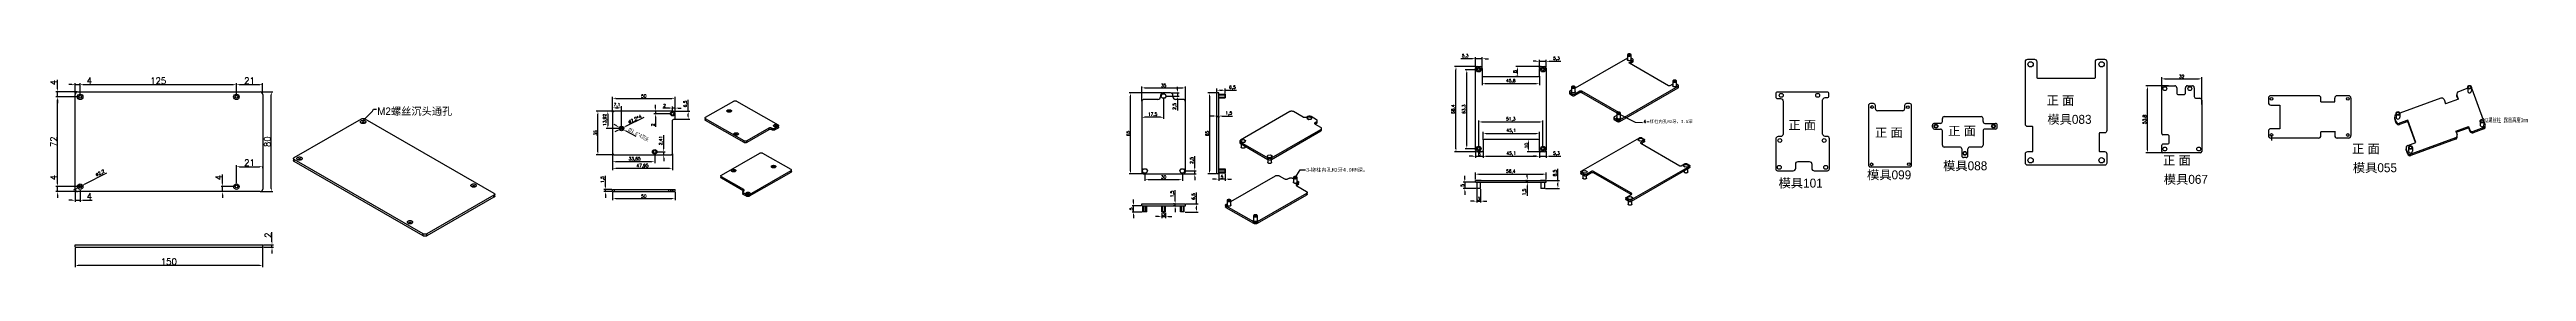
# Model space of a CAD drawing. Header units: millimetres. Extents: x 1426 to 4436, y -331 to 92.
# Drawn here: x 2455 to 4436, y -331 to -160 of the extents above; entities that cross this region are included whole.
import ezdxf

# ---------------------------------------------------------------- set-up
doc = ezdxf.new("R2010")
doc.units = ezdxf.units.MM
doc.linetypes.add('HIDDEN', pattern=[9.525, 6.35, -3.175])
doc.layers.add('PUNCH', color=2, linetype='Continuous')
doc.styles.add('ST', font='PMingLiU.ttf')
doc.styles.get("Standard").update_dxf_attribs({"font": 'txt', "bigfont": 'gbcbig.shx'})
doc.styles.add('国家标准', font='SimSun.ttf', dxfattribs={"width": 0.7, "height": 3.5})
doc.styles.add('文字', font='SimSun.ttf', dxfattribs={"width": 0.75, "height": 1})
doc.dimstyles.new('ISO-25', dxfattribs={"dimtxt": 2.5, "dimasz": 2.5, "dimexe": 1.25, "dimexo": 0.625, "dimtad": 1, "dimtxsty": 'Standard', "dimcen": 2.5, "dimadec": 0, "dimazin": 0, "dimtfac": 1, "dimtmove": 0, "dimatfit": 3, "dimfxl": 0, "dimarcsym": 0})
doc.dimstyles.get("Standard").update_dxf_attribs({"dimtxt": 0.18, "dimasz": 0.18, "dimexe": 0.18, "dimexo": 0.0625, "dimgap": 0.09, "dimtad": 0, "dimtih": 1, "dimtoh": 1, "dimdec": 4, "dimzin": 0, "dimdsep": 46, "dimtxsty": 'Standard', "dimcen": 0.09, "dimadec": 0, "dimazin": 0, "dimtfac": 1, "dimtdec": 4, "dimtofl": 0, "dimtmove": 0, "dimatfit": 0, "dimfxl": 0, "dimtolj": 1, "dimtzin": 0, "dimarcsym": 0})

# ---------------------------------------------------------------- blocks, each defined once
blk = doc.blocks.new('*D257')
at = {"color": 0, "lineweight": -2}
for p, q in [((2472.9, -184.8), (2470.4, -184.8)), ((2475.4, -192), (2475.4, -183.6)), ((2475.4, -184.8), (2479.4, -184.8)), ((2479.4, -194), (2479.4, -183.6)), ((2481.9, -184.8), (2489, -184.8))]:
    blk.add_line(p, q, dxfattribs=at)
at = {"color": 0}
for points in [[(2472.9, -184.4), (2472.9, -185.3), (2475.4, -184.8)], [(2481.9, -184.4), (2481.9, -185.3), (2479.4, -184.8)]]:
    blk.add_solid(points, dxfattribs=at)
at = {"layer": 'Defpoints', "color": 0}
for p in [(2475.4, -192.6), (2479.4, -184.8), (2479.4, -194.6)]:
    blk.add_point(p, dxfattribs=at)
at = {"color": 0, "insert": (2486.7, -181.7), "char_height": 5, "attachment_point": 5}
blk.add_mtext('4', dxfattribs=at)
blk = doc.blocks.new('*D259')
at = {"color": 0, "lineweight": -2}
for p, q in [((2479.4, -194), (2479.4, -183.6)), ((2481.9, -184.8), (2601.9, -184.8)), ((2604.4, -194), (2604.4, -183.6))]:
    blk.add_line(p, q, dxfattribs=at)
at = {"color": 0}
for points in [[(2481.9, -184.4), (2481.9, -185.3), (2479.4, -184.8)], [(2601.9, -184.4), (2601.9, -185.3), (2604.4, -184.8)]]:
    blk.add_solid(points, dxfattribs=at)
at = {"layer": 'Defpoints', "color": 0}
for p in [(2479.4, -194.6), (2604.4, -184.8), (2604.4, -194.6)]:
    blk.add_point(p, dxfattribs=at)
at = {"color": 0, "insert": (2541.9, -181.7), "char_height": 5, "attachment_point": 5}
blk.add_mtext('125', dxfattribs=at)
blk = doc.blocks.new('*D260')
at = {"color": 0, "lineweight": -2}
for p, q in [((2604.4, -194), (2604.4, -183.6)), ((2606.9, -184.8), (2622.9, -184.8)), ((2625.4, -192), (2625.4, -183.6))]:
    blk.add_line(p, q, dxfattribs=at)
at = {"color": 0}
for points in [[(2606.9, -184.4), (2606.9, -185.3), (2604.4, -184.8)], [(2622.9, -184.4), (2622.9, -185.3), (2625.4, -184.8)]]:
    blk.add_solid(points, dxfattribs=at)
at = {"layer": 'Defpoints', "color": 0}
for p in [(2604.4, -194.6), (2625.4, -184.8), (2625.4, -192.6)]:
    blk.add_point(p, dxfattribs=at)
at = {"color": 0, "insert": (2614.9, -181.7), "char_height": 5, "attachment_point": 5}
blk.add_mtext('21', dxfattribs=at)
blk = doc.blocks.new('*D258')
at = {"color": 0, "lineweight": -2}
for p, q in [((2461.4, -264.1), (2461.4, -257)), ((2478.8, -266.6), (2460.1, -266.6)), ((2476.8, -270.6), (2460.1, -270.6)), ((2461.4, -270.6), (2461.4, -266.6)), ((2461.4, -273.1), (2461.4, -275.6))]:
    blk.add_line(p, q, dxfattribs=at)
at = {"color": 0}
for points in [[(2461, -264.1), (2461.8, -264.1), (2461.4, -266.6)], [(2461, -273.1), (2461.8, -273.1), (2461.4, -270.6)]]:
    blk.add_solid(points, dxfattribs=at)
at = {"layer": 'Defpoints', "color": 0}
for p in [(2461.4, -266.6), (2477.4, -270.6), (2479.4, -266.6)]:
    blk.add_point(p, dxfattribs=at)
at = {"color": 0, "insert": (2458.2, -259.3), "char_height": 5, "attachment_point": 5, "rotation": 90}
blk.add_mtext('4', dxfattribs=at)
blk = doc.blocks.new('*D261')
at = {"color": 0, "lineweight": -2}
for p, q in [((2478.8, -194.6), (2460.1, -194.6)), ((2461.4, -264.1), (2461.4, -197.1)), ((2478.8, -266.6), (2460.1, -266.6))]:
    blk.add_line(p, q, dxfattribs=at)
at = {"color": 0}
for points in [[(2461, -197.1), (2461.8, -197.1), (2461.4, -194.6)], [(2461, -264.1), (2461.8, -264.1), (2461.4, -266.6)]]:
    blk.add_solid(points, dxfattribs=at)
at = {"layer": 'Defpoints', "color": 0}
for p in [(2461.4, -194.6), (2479.4, -194.6), (2479.4, -266.6)]:
    blk.add_point(p, dxfattribs=at)
at = {"color": 0, "insert": (2458.2, -230.6), "char_height": 5, "attachment_point": 5, "rotation": 90}
blk.add_mtext('72', dxfattribs=at)
blk = doc.blocks.new('*D262')
at = {"color": 0, "lineweight": -2}
for p, q in [((2476.8, -190.6), (2460.1, -190.6)), ((2478.8, -194.6), (2460.1, -194.6)), ((2461.4, -188.1), (2461.4, -181)), ((2461.4, -194.6), (2461.4, -190.6)), ((2461.4, -197.1), (2461.4, -199.6)), ((4149.8, -185.8), (4131.8, -185.8)), ((4133.1, -237.1), (4133.1, -188.3)), ((4148.5, -239.6), (4131.8, -239.6))]:
    blk.add_line(p, q, dxfattribs=at)
at = {"color": 0}
for points in [[(2461, -188.1), (2461.8, -188.1), (2461.4, -190.6)], [(2461, -197.1), (2461.8, -197.1), (2461.4, -194.6)], [(4132.7, -188.3), (4133.5, -188.3), (4133.1, -185.8)], [(4132.7, -237.1), (4133.5, -237.1), (4133.1, -239.6)]]:
    blk.add_solid(points, dxfattribs=at)
at = {"layer": 'Defpoints', "color": 0}
for p in [(2461.4, -190.6), (2477.4, -190.6), (2479.4, -194.6), (4133.1, -185.8), (4150.4, -185.8), (4149.1, -239.6)]:
    blk.add_point(p, dxfattribs=at)
at = {"color": 0, "attachment_point": 5, "rotation": 90}
for s, insert, char_height in [('4', (2458.2, -183.3), 5), ('53,8', (4131, -212.7), 2.5)]:
    blk.add_mtext(s, dxfattribs=dict(at, insert=insert, char_height=char_height))
blk = doc.blocks.new('*D263')
at = {"color": 0, "lineweight": -2}
for p, q in [((4144.4, -196), (4144.4, -178.9)), ((4146.9, -180.2), (4173.9, -180.2)), ((4176.4, -200.8), (4176.4, -178.9)), ((2593.4, -264.1), (2593.4, -257)), ((2603.8, -266.6), (2592.2, -266.6)), ((2593.5, -270.6), (2592.2, -270.6)), ((2593.4, -270.6), (2593.4, -266.6)), ((2593.4, -273.1), (2593.4, -275.6))]:
    blk.add_line(p, q, dxfattribs=at)
at = {"color": 0}
for points in [[(4146.9, -179.7), (4146.9, -180.6), (4144.4, -180.2)], [(4173.9, -179.7), (4173.9, -180.6), (4176.4, -180.2)], [(2593, -264.1), (2593.8, -264.1), (2593.4, -266.6)], [(2593, -273.1), (2593.8, -273.1), (2593.4, -270.6)]]:
    blk.add_solid(points, dxfattribs=at)
at = {"layer": 'Defpoints', "color": 0}
for p in [(4144.4, -196.7), (4176.4, -180.2), (4176.4, -201.5), (2593.4, -266.6), (2594.1, -270.6), (2604.4, -266.6)]:
    blk.add_point(p, dxfattribs=at)
at = {"color": 0, "insert": (4160.4, -178.3), "char_height": 2.5, "attachment_point": 5}
blk.add_mtext('32', dxfattribs=at)
at = {"color": 0, "insert": (2590.3, -259.3), "char_height": 5, "attachment_point": 5, "rotation": 90}
blk.add_mtext('4', dxfattribs=at)
blk = doc.blocks.new('*D264')
at = {"color": 0, "lineweight": -2}
for p, q in [((2604.4, -263.8), (2604.4, -249.4)), ((2606.9, -250.7), (2622.9, -250.7)), ((2625.4, -250.6), (2625.4, -251.9))]:
    blk.add_line(p, q, dxfattribs=at)
at = {"color": 0}
for points in [[(2606.9, -250.2), (2606.9, -251.1), (2604.4, -250.7)], [(2622.9, -250.2), (2622.9, -251.1), (2625.4, -250.7)]]:
    blk.add_solid(points, dxfattribs=at)
at = {"layer": 'Defpoints', "color": 0}
for p in [(2625.4, -250), (2625.4, -250.7), (2604.4, -264.4)]:
    blk.add_point(p, dxfattribs=at)
at = {"color": 0, "insert": (2614.9, -247.5), "char_height": 5, "attachment_point": 5}
blk.add_mtext('21', dxfattribs=at)
blk = doc.blocks.new('*D265')
at = {"color": 0, "lineweight": -2}
for p, q in [((2475.4, -269.3), (2475.4, -278.8)), ((2479.4, -269.5), (2479.4, -278.8)), ((2472.9, -277.6), (2470.4, -277.6)), ((2475.4, -277.6), (2479.4, -277.6)), ((2481.9, -277.6), (2489, -277.6))]:
    blk.add_line(p, q, dxfattribs=at)
at = {"color": 0}
for points in [[(2472.9, -277.1), (2472.9, -278), (2475.4, -277.6)], [(2481.9, -277.1), (2481.9, -278), (2479.4, -277.6)]]:
    blk.add_solid(points, dxfattribs=at)
at = {"layer": 'Defpoints', "color": 0}
for p in [(2475.4, -268.6), (2479.4, -268.8), (2479.4, -277.6)]:
    blk.add_point(p, dxfattribs=at)
at = {"color": 0, "insert": (2486.7, -274.4), "char_height": 5, "attachment_point": 5}
blk.add_mtext('4', dxfattribs=at)
blk = doc.blocks.new('*D266')
at = {"color": 0, "lineweight": -2}
for p, q in [((2475.4, -315.9), (2475.4, -331.2)), ((2625.4, -315.9), (2625.4, -331.2)), ((2622.9, -329.9), (2477.9, -329.9))]:
    blk.add_line(p, q, dxfattribs=at)
at = {"color": 0}
for points in [[(2477.9, -329.5), (2477.9, -330.4), (2475.4, -329.9)], [(2622.9, -329.5), (2622.9, -330.4), (2625.4, -329.9)]]:
    blk.add_solid(points, dxfattribs=at)
at = {"layer": 'Defpoints', "color": 0}
for p in [(2475.4, -315.3), (2625.4, -315.3), (2475.4, -329.9)]:
    blk.add_point(p, dxfattribs=at)
at = {"color": 0, "insert": (2550.4, -326.8), "char_height": 5, "attachment_point": 5}
blk.add_mtext('150', dxfattribs=at)
blk = doc.blocks.new('*D267')
at = {"color": 0, "lineweight": -2}
for p, q in [((2626.1, -313.3), (2634.1, -313.3)), ((2626.1, -315.3), (2634.1, -315.3)), ((2632.9, -310.8), (2632.9, -303.3)), ((2632.9, -315.3), (2632.9, -313.3)), ((2632.9, -317.8), (2632.9, -320.3))]:
    blk.add_line(p, q, dxfattribs=at)
at = {"color": 0}
for points in [[(2632.5, -310.8), (2633.3, -310.8), (2632.9, -313.3)], [(2632.5, -317.8), (2633.3, -317.8), (2632.9, -315.3)]]:
    blk.add_solid(points, dxfattribs=at)
at = {"layer": 'Defpoints', "color": 0}
for p in [(2625.4, -313.3), (2625.4, -315.3), (2632.9, -315.3)]:
    blk.add_point(p, dxfattribs=at)
at = {"color": 0, "insert": (2629.7, -305.6), "char_height": 5, "attachment_point": 5, "rotation": 90}
blk.add_mtext('2', dxfattribs=at)
blk = doc.blocks.new('*D268')
at = {"color": 0, "lineweight": -2}
for p, q in [((2500.6, -255.7), (2482.6, -265)), ((2476.2, -268.3), (2474, -269.4)), ((2478.5, -267.1), (2480.4, -266.1))]:
    blk.add_line(p, q, dxfattribs=at)
at = {"color": 0}
for points in [[(2476, -267.9), (2476.4, -268.6), (2478.5, -267.1)], [(2482.4, -264.6), (2482.8, -265.4), (2480.4, -266.1)]]:
    blk.add_solid(points, dxfattribs=at)
at = {"layer": 'Defpoints', "color": 0}
for p in [(2478.5, -267.1), (2480.4, -266.1)]:
    blk.add_point(p, dxfattribs=at)
at = {"color": 0, "insert": (2495.6, -256), "char_height": 2.5, "attachment_point": 5, "rotation": 27.2556}
blk.add_mtext('∅2,2', dxfattribs=at)
blk = doc.blocks.new('*D269')
at = {"color": 0, "lineweight": -2}
for p, q in [((2624.1, -190.6), (2633.6, -190.6)), ((2632.3, -268.1), (2632.3, -193.1)), ((2624.1, -270.6), (2633.6, -270.6))]:
    blk.add_line(p, q, dxfattribs=at)
at = {"color": 0}
for points in [[(2631.9, -193.1), (2632.8, -193.1), (2632.3, -190.6)], [(2631.9, -268.1), (2632.8, -268.1), (2632.3, -270.6)]]:
    blk.add_solid(points, dxfattribs=at)
at = {"layer": 'Defpoints', "color": 0}
for p in [(2623.4, -190.6), (2632.3, -190.6), (2623.4, -270.6)]:
    blk.add_point(p, dxfattribs=at)
at = {"color": 0, "insert": (2629.2, -230.6), "char_height": 5, "attachment_point": 5, "rotation": 90}
blk.add_mtext('80', dxfattribs=at)
blk = doc.blocks.new('*D285')
at = {"color": 0, "lineweight": -2}
for p, q in [((2905.3, -207), (2905.3, -202.1)), ((2907.8, -203.4), (2909.9, -203.4)), ((2912.4, -219.4), (2912.4, -202.1))]:
    blk.add_line(p, q, dxfattribs=at)
at = {"color": 0}
for points in [[(2907.8, -203), (2907.8, -203.8), (2905.3, -203.4)], [(2909.9, -203), (2909.9, -203.8), (2912.4, -203.4)]]:
    blk.add_solid(points, dxfattribs=at)
at = {"layer": 'Defpoints', "color": 0}
for p in [(2905.3, -207.6), (2912.4, -203.4), (2912.4, -220.1)]:
    blk.add_point(p, dxfattribs=at)
at = {"color": 0, "insert": (2908.9, -201.3), "char_height": 2.5, "attachment_point": 5}
blk.add_mtext('7,1', dxfattribs=at)
blk = doc.blocks.new('*D286')
at = {"color": 0, "lineweight": -2}
for p, q in [((2930.2, -211.1), (2915.7, -218.4)), ((2909.2, -221.7), (2907, -222.8)), ((2911.5, -220.6), (2913.4, -219.6))]:
    blk.add_line(p, q, dxfattribs=at)
at = {"color": 0}
for points in [[(2909, -221.3), (2909.4, -222.1), (2911.5, -220.6)], [(2915.5, -218.1), (2915.8, -218.8), (2913.4, -219.6)]]:
    blk.add_solid(points, dxfattribs=at)
at = {"layer": 'Defpoints', "color": 0}
for p in [(2911.5, -220.6), (2913.4, -219.6)]:
    blk.add_point(p, dxfattribs=at)
at = {"color": 0, "insert": (2923.2, -212.5), "char_height": 2.5, "attachment_point": 5, "rotation": 26.8464}
blk.add_mtext('%%C2.2*4', dxfattribs=at)
blk = doc.blocks.new('*D293')
at = {"color": 0, "lineweight": -2}
for p, q in [((2906.2, -206.1), (2900.2, -206.1)), ((2901.5, -208.6), (2901.5, -217.6)), ((2910, -220.1), (2900.2, -220.1))]:
    blk.add_line(p, q, dxfattribs=at)
at = {"color": 0}
for points in [[(2901.1, -208.6), (2901.9, -208.6), (2901.5, -206.1)], [(2901.1, -217.6), (2901.9, -217.6), (2901.5, -220.1)]]:
    blk.add_solid(points, dxfattribs=at)
at = {"layer": 'Defpoints', "color": 0}
for p in [(2906.8, -206.1), (2901.5, -220.1), (2910.6, -220.1)]:
    blk.add_point(p, dxfattribs=at)
at = {"color": 0, "insert": (2899.4, -213.1), "char_height": 2.5, "attachment_point": 5, "rotation": 90}
blk.add_mtext('13,92', dxfattribs=at)
blk = doc.blocks.new('*D294')
at = {"color": 0, "lineweight": -2}
for p, q in [((2904.7, -269), (2898.4, -269)), ((2904.7, -270.5), (2898.4, -270.5)), ((2899.6, -266.5), (2899.6, -258.1)), ((2899.6, -270.5), (2899.6, -269)), ((2899.6, -273), (2899.6, -275.5))]:
    blk.add_line(p, q, dxfattribs=at)
at = {"color": 0}
for points in [[(2899.2, -266.5), (2900, -266.5), (2899.6, -269)], [(2899.2, -273), (2900, -273), (2899.6, -270.5)]]:
    blk.add_solid(points, dxfattribs=at)
at = {"layer": 'Defpoints', "color": 0}
for p in [(2899.6, -269), (2905.3, -269), (2905.3, -270.5)]:
    blk.add_point(p, dxfattribs=at)
at = {"color": 0, "insert": (2897.5, -261), "char_height": 2.5, "attachment_point": 5, "rotation": 90}
blk.add_mtext('1,5', dxfattribs=at)
blk = doc.blocks.new('*D287')
at = {"color": 0, "lineweight": -2}
for p, q in [((2905.3, -207), (2905.3, -194.5)), ((2907.8, -195.8), (2952.8, -195.8)), ((2955.3, -207), (2955.3, -194.5))]:
    blk.add_line(p, q, dxfattribs=at)
at = {"color": 0}
for points in [[(2907.8, -195.3), (2907.8, -196.2), (2905.3, -195.8)], [(2952.8, -195.3), (2952.8, -196.2), (2955.3, -195.8)]]:
    blk.add_solid(points, dxfattribs=at)
at = {"layer": 'Defpoints', "color": 0}
for p in [(2955.3, -195.8), (2905.3, -207.6), (2955.3, -207.6)]:
    blk.add_point(p, dxfattribs=at)
at = {"color": 0, "insert": (2930.3, -193.9), "char_height": 2.5, "attachment_point": 5}
blk.add_mtext('50', dxfattribs=at)
blk = doc.blocks.new('*D288')
at = {"color": 0, "lineweight": -2}
for p, q in [((2965.8, -206.1), (2965.8, -197)), ((2954.5, -206.1), (2967, -206.1)), ((2954.9, -212.6), (2967, -212.6)), ((2965.8, -210.1), (2965.8, -208.6))]:
    blk.add_line(p, q, dxfattribs=at)
at = {"color": 0}
for points in [[(2965.4, -208.6), (2966.2, -208.6), (2965.8, -206.1)], [(2965.4, -210.1), (2966.2, -210.1), (2965.8, -212.6)]]:
    blk.add_solid(points, dxfattribs=at)
at = {"layer": 'Defpoints', "color": 0}
for p in [(2953.8, -206.1), (2954.3, -212.6), (2965.8, -206.1)]:
    blk.add_point(p, dxfattribs=at)
at = {"color": 0, "insert": (2963.7, -200.3), "char_height": 2.5, "attachment_point": 5, "rotation": 90}
blk.add_mtext('6,5', dxfattribs=at)
blk = doc.blocks.new('*D289')
at = {"color": 0, "lineweight": -2}
for p, q in [((2905.3, -240.3), (2905.3, -247.9)), ((2907.8, -246.6), (2936.5, -246.6)), ((2939, -239.4), (2939, -247.9))]:
    blk.add_line(p, q, dxfattribs=at)
at = {"color": 0}
for points in [[(2907.8, -246.2), (2907.8, -247.1), (2905.3, -246.6)], [(2936.5, -246.2), (2936.5, -247.1), (2939, -246.6)]]:
    blk.add_solid(points, dxfattribs=at)
at = {"layer": 'Defpoints', "color": 0}
for p in [(2905.3, -239.6), (2939, -238.7), (2939, -246.6)]:
    blk.add_point(p, dxfattribs=at)
at = {"color": 0, "insert": (2922.9, -244.6), "char_height": 2.5, "attachment_point": 5}
blk.add_mtext('33,65', dxfattribs=at)
blk = doc.blocks.new('*D295')
at = {"color": 0, "lineweight": -2}
for p, q in [((2946.2, -236.2), (2946.2, -225.4)), ((2941.4, -238.7), (2947.4, -238.7)), ((2945.7, -241.1), (2947.4, -241.1)), ((2946.2, -241.1), (2946.2, -238.7)), ((2946.2, -243.6), (2946.2, -246.1))]:
    blk.add_line(p, q, dxfattribs=at)
at = {"color": 0}
for points in [[(2945.8, -236.2), (2946.6, -236.2), (2946.2, -238.7)], [(2945.8, -243.6), (2946.6, -243.6), (2946.2, -241.1)]]:
    blk.add_solid(points, dxfattribs=at)
at = {"layer": 'Defpoints', "color": 0}
for p in [(2940.8, -238.7), (2945.1, -241.1), (2946.2, -238.7)]:
    blk.add_point(p, dxfattribs=at)
at = {"color": 0, "insert": (2944.1, -229.6), "char_height": 2.5, "attachment_point": 5, "rotation": 90}
blk.add_mtext('2,41', dxfattribs=at)
blk = doc.blocks.new('*D290')
at = {"color": 0, "lineweight": -2}
for p, q in [((2905.3, -240.3), (2905.3, -253.5)), ((2950.8, -252.2), (2907.8, -252.2)), ((2953.3, -240.3), (2953.3, -253.5))]:
    blk.add_line(p, q, dxfattribs=at)
at = {"color": 0}
for points in [[(2907.8, -251.8), (2907.8, -252.6), (2905.3, -252.2)], [(2950.8, -251.8), (2950.8, -252.6), (2953.3, -252.2)]]:
    blk.add_solid(points, dxfattribs=at)
at = {"layer": 'Defpoints', "color": 0}
for p in [(2905.3, -239.6), (2905.3, -252.2), (2953.3, -239.6)]:
    blk.add_point(p, dxfattribs=at)
at = {"color": 0, "insert": (2929.3, -250.1), "char_height": 2.5, "attachment_point": 5}
blk.add_mtext('47,95', dxfattribs=at)
blk = doc.blocks.new('*D291')
at = {"color": 0, "lineweight": -2}
for p, q in [((2950.8, -203.6), (2945.4, -203.6)), ((2953.3, -207.5), (2953.3, -202.4)), ((2955.3, -203.6), (2953.3, -203.6)), ((2955.3, -203.4), (2955.3, -202.4)), ((2957.8, -203.6), (2960.3, -203.6))]:
    blk.add_line(p, q, dxfattribs=at)
at = {"color": 0}
for points in [[(2950.8, -203.2), (2950.8, -204), (2953.3, -203.6)], [(2957.8, -203.2), (2957.8, -204), (2955.3, -203.6)]]:
    blk.add_solid(points, dxfattribs=at)
at = {"layer": 'Defpoints', "color": 0}
for p in [(2953.3, -203.6), (2953.3, -208.1), (2955.3, -204.1)]:
    blk.add_point(p, dxfattribs=at)
at = {"color": 0, "insert": (2946.9, -201.7), "char_height": 2.5, "attachment_point": 5}
blk.add_mtext('2', dxfattribs=at)
blk = doc.blocks.new('*D296')
at = {"color": 0, "lineweight": -2}
for p, q in [((2939.4, -206.1), (2938.3, -206.1)), ((2950.9, -208.1), (2938.3, -208.1)), ((2939.6, -203.6), (2939.6, -201.1)), ((2939.6, -206.1), (2939.6, -208.1)), ((2939.6, -210.6), (2939.6, -218.6))]:
    blk.add_line(p, q, dxfattribs=at)
at = {"color": 0}
for points in [[(2939.2, -203.6), (2940, -203.6), (2939.6, -206.1)], [(2939.2, -210.6), (2940, -210.6), (2939.6, -208.1)]]:
    blk.add_solid(points, dxfattribs=at)
at = {"layer": 'Defpoints', "color": 0}
for p in [(2939.6, -206.1), (2940, -206.1), (2951.5, -208.1)]:
    blk.add_point(p, dxfattribs=at)
at = {"color": 0, "insert": (2937.7, -217.1), "char_height": 2.5, "attachment_point": 5, "rotation": 90}
blk.add_mtext('2', dxfattribs=at)
blk = doc.blocks.new('*D297')
at = {"color": 0, "lineweight": -2}
for p, q in [((2905.3, -271.1), (2905.3, -277.4)), ((2907.8, -276.2), (2952.8, -276.2)), ((2955.3, -271.1), (2955.3, -277.4))]:
    blk.add_line(p, q, dxfattribs=at)
at = {"color": 0}
for points in [[(2907.8, -275.8), (2907.8, -276.6), (2905.3, -276.2)], [(2952.8, -275.8), (2952.8, -276.6), (2955.3, -276.2)]]:
    blk.add_solid(points, dxfattribs=at)
at = {"layer": 'Defpoints', "color": 0}
for p in [(2905.3, -270.5), (2955.3, -270.5), (2955.3, -276.2)]:
    blk.add_point(p, dxfattribs=at)
at = {"color": 0, "insert": (2930.3, -274.3), "char_height": 2.5, "attachment_point": 5}
blk.add_mtext('50', dxfattribs=at)
blk = doc.blocks.new('D64')
blk.add_circle((0, 0), 1.1)
blk = doc.blocks.new('*D292')
at = {"color": 0, "lineweight": -2}
for p, q in [((2906.2, -206.1), (2892.3, -206.1)), ((2893.6, -238.6), (2893.6, -208.6)), ((2906.2, -241.1), (2892.3, -241.1))]:
    blk.add_line(p, q, dxfattribs=at)
at = {"color": 0, "linetype": 'Continuous', "lineweight": -2}
for p, q in [((4400.6, -214.1), (4400.7, -214.1)), ((4400.7, -214.2), (4400.7, -214)), ((4401.8, -213.5), (4401.9, -213.4)), ((4401.9, -213.4), (4402.1, -213.4))]:
    blk.add_line(p, q, dxfattribs=at)
at = {"color": 0}
for points in [[(2893.2, -208.6), (2894, -208.6), (2893.6, -206.1)], [(2893.2, -238.6), (2894, -238.6), (2893.6, -241.1)]]:
    blk.add_solid(points, dxfattribs=at)
at = {"color": 0, "linetype": 'Continuous'}
blk.add_solid([(4401.7, -213.4), (4401.8, -213.5), (4401.6, -213.6)], dxfattribs=at)
at = {"layer": 'Defpoints', "color": 0}
for p in [(2893.6, -206.1), (2906.8, -206.1), (2906.8, -241.1)]:
    blk.add_point(p, dxfattribs=at)
at = {"layer": 'Defpoints', "color": 0, "linetype": 'Continuous'}
for p in [(4400.7, -214.1), (4401.6, -213.6)]:
    blk.add_point(p, dxfattribs=at)
at = {"color": 0, "linetype": 'Continuous', "insert": (4419.6, -213.4), "char_height": 3.5, "attachment_point": 5, "style": '国家标准'}
blk.add_mtext('\\A1;M2螺丝柱 露出高度3mm', dxfattribs=at)
at = {"color": 0, "insert": (2891.7, -223.6), "char_height": 2.5, "attachment_point": 5, "rotation": 90}
blk.add_mtext('35', dxfattribs=at)
blk = doc.blocks.new('*D334')
at = {"color": 0, "lineweight": -2}
for p, q in [((3345, -191.5), (3318.4, -191.5)), ((3319.6, -254), (3319.6, -194)), ((3329.9, -256.5), (3318.4, -256.5))]:
    blk.add_line(p, q, dxfattribs=at)
at = {"color": 0}
for points in [[(3319.2, -194), (3320.1, -194), (3319.6, -191.5)], [(3319.2, -254), (3320.1, -254), (3319.6, -256.5)]]:
    blk.add_solid(points, dxfattribs=at)
at = {"layer": 'Defpoints', "color": 0}
for p in [(3319.6, -191.5), (3345.6, -191.5), (3330.6, -256.5)]:
    blk.add_point(p, dxfattribs=at)
at = {"color": 0, "insert": (3317.8, -224), "char_height": 2.5, "attachment_point": 5, "rotation": 90}
blk.add_mtext('65', dxfattribs=at)
blk = doc.blocks.new('*D335')
at = {"color": 0, "lineweight": -2}
for p, q in [((3328.6, -198), (3328.6, -186.2)), ((3331.1, -187.4), (3361.1, -187.4)), ((3363.6, -198), (3363.6, -186.2))]:
    blk.add_line(p, q, dxfattribs=at)
at = {"color": 0}
for points in [[(3331.1, -187), (3331.1, -187.8), (3328.6, -187.4)], [(3361.1, -187), (3361.1, -187.8), (3363.6, -187.4)]]:
    blk.add_solid(points, dxfattribs=at)
at = {"layer": 'Defpoints', "color": 0}
for p in [(3363.6, -187.4), (3328.6, -198.7), (3363.6, -198.7)]:
    blk.add_point(p, dxfattribs=at)
at = {"color": 0, "insert": (3346.1, -185.5), "char_height": 2.5, "attachment_point": 5}
blk.add_mtext('35', dxfattribs=at)
blk = doc.blocks.new('*D336')
at = {"color": 0, "lineweight": -2}
for p, q in [((3388.1, -191.5), (3381.5, -191.5)), ((3382.8, -194), (3382.8, -254)), ((3388.1, -256.5), (3381.5, -256.5))]:
    blk.add_line(p, q, dxfattribs=at)
at = {"color": 0}
for points in [[(3382.3, -194), (3383.2, -194), (3382.8, -191.5)], [(3382.3, -254), (3383.2, -254), (3382.8, -256.5)]]:
    blk.add_solid(points, dxfattribs=at)
at = {"layer": 'Defpoints', "color": 0}
for p in [(3388.7, -191.5), (3382.8, -256.5), (3388.7, -256.5)]:
    blk.add_point(p, dxfattribs=at)
at = {"color": 0, "insert": (3380.9, -224), "char_height": 2.5, "attachment_point": 5, "rotation": 90}
blk.add_mtext('65', dxfattribs=at)
blk = doc.blocks.new('*D337')
at = {"color": 0, "lineweight": -2}
for p, q in [((3386.2, -210), (3383.7, -210)), ((3388.7, -210), (3390.2, -210)), ((3388.7, -210.3), (3388.7, -211.3)), ((3390.2, -210.3), (3390.2, -211.3)), ((3392.7, -210), (3401.1, -210))]:
    blk.add_line(p, q, dxfattribs=at)
at = {"color": 0}
for points in [[(3386.2, -209.6), (3386.2, -210.4), (3388.7, -210)], [(3392.7, -209.6), (3392.7, -210.4), (3390.2, -210)]]:
    blk.add_solid(points, dxfattribs=at)
at = {"layer": 'Defpoints', "color": 0}
for p in [(3388.7, -209.7), (3390.2, -209.7), (3390.2, -210)]:
    blk.add_point(p, dxfattribs=at)
at = {"color": 0, "insert": (3398.2, -207.9), "char_height": 2.5, "attachment_point": 5}
blk.add_mtext('1,5', dxfattribs=at)
blk = doc.blocks.new('*D338')
at = {"color": 0, "lineweight": -2}
for p, q in [((3390.2, -256.1), (3390.2, -261.9)), ((3395.3, -256.1), (3395.3, -261.9)), ((3387.7, -260.6), (3385.2, -260.6)), ((3395.3, -260.6), (3390.2, -260.6)), ((3397.8, -260.6), (3400.3, -260.6))]:
    blk.add_line(p, q, dxfattribs=at)
at = {"color": 0}
for points in [[(3387.7, -260.2), (3387.7, -261), (3390.2, -260.6)], [(3397.8, -260.2), (3397.8, -261), (3395.3, -260.6)]]:
    blk.add_solid(points, dxfattribs=at)
at = {"layer": 'Defpoints', "color": 0}
for p in [(3390.2, -255.5), (3395.3, -255.5), (3390.2, -260.6)]:
    blk.add_point(p, dxfattribs=at)
at = {"color": 0, "insert": (3392.8, -258.8), "char_height": 2.5, "attachment_point": 5}
blk.add_mtext('5', dxfattribs=at)
blk = doc.blocks.new('*D339')
at = {"color": 0, "lineweight": -2}
for p, q in [((3388.7, -190.8), (3388.7, -188)), ((3391.2, -189.3), (3392.8, -189.3)), ((3395.3, -191.8), (3395.3, -188)), ((3395.3, -189.3), (3404.4, -189.3))]:
    blk.add_line(p, q, dxfattribs=at)
at = {"color": 0}
for points in [[(3391.2, -188.8), (3391.2, -189.7), (3388.7, -189.3)], [(3392.8, -188.8), (3392.8, -189.7), (3395.3, -189.3)]]:
    blk.add_solid(points, dxfattribs=at)
at = {"layer": 'Defpoints', "color": 0}
for p in [(3388.7, -191.5), (3395.3, -189.3), (3395.3, -192.5)]:
    blk.add_point(p, dxfattribs=at)
at = {"color": 0, "insert": (3401.1, -187.2), "char_height": 2.5, "attachment_point": 5}
blk.add_mtext('6,5', dxfattribs=at)
blk = doc.blocks.new('*D340')
at = {"color": 0, "lineweight": -2}
for p, q in [((3322, -279.5), (3322, -277)), ((3327.9, -282), (3320.8, -282)), ((3328.9, -287), (3320.8, -287)), ((3322, -287), (3322, -282)), ((3322, -289.5), (3322, -292))]:
    blk.add_line(p, q, dxfattribs=at)
at = {"color": 0}
for points in [[(3321.6, -279.5), (3322.5, -279.5), (3322, -282)], [(3321.6, -289.5), (3322.5, -289.5), (3322, -287)]]:
    blk.add_solid(points, dxfattribs=at)
at = {"layer": 'Defpoints', "color": 0}
for p in [(3322, -282), (3328.6, -282), (3329.6, -287)]:
    blk.add_point(p, dxfattribs=at)
at = {"color": 0, "insert": (3320.2, -284.5), "char_height": 2.5, "attachment_point": 5, "rotation": 90}
blk.add_mtext('5', dxfattribs=at)
blk = doc.blocks.new('*D341')
at = {"color": 0, "lineweight": -2}
for p, q in [((3342.1, -290.6), (3339.6, -290.6)), ((3344.6, -287.6), (3344.6, -291.9)), ((3344.6, -290.6), (3347.6, -290.6)), ((3347.6, -287.6), (3347.6, -291.9)), ((3350.1, -290.6), (3352.6, -290.6))]:
    blk.add_line(p, q, dxfattribs=at)
at = {"color": 0}
for points in [[(3342.1, -290.2), (3342.1, -291), (3344.6, -290.6)], [(3350.1, -290.2), (3350.1, -291), (3347.6, -290.6)]]:
    blk.add_solid(points, dxfattribs=at)
at = {"layer": 'Defpoints', "color": 0}
for p in [(3344.6, -287), (3347.6, -287), (3347.6, -290.6)]:
    blk.add_point(p, dxfattribs=at)
at = {"color": 0, "insert": (3346.1, -288.7), "char_height": 2.5, "attachment_point": 5}
blk.add_mtext('3', dxfattribs=at)
blk = doc.blocks.new('*D342')
at = {"color": 0, "lineweight": -2}
for p, q in [((3372.4, -280.5), (3372.4, -271.3)), ((3363.2, -287), (3373.6, -287)), ((3364.2, -280.5), (3373.6, -280.5)), ((3372.4, -284.5), (3372.4, -283))]:
    blk.add_line(p, q, dxfattribs=at)
at = {"color": 0}
for points in [[(3372, -283), (3372.8, -283), (3372.4, -280.5)], [(3372, -284.5), (3372.8, -284.5), (3372.4, -287)]]:
    blk.add_solid(points, dxfattribs=at)
at = {"layer": 'Defpoints', "color": 0}
for p in [(3362.6, -287), (3363.6, -280.5), (3372.4, -280.5)]:
    blk.add_point(p, dxfattribs=at)
at = {"color": 0, "insert": (3370.3, -274.6), "char_height": 2.5, "attachment_point": 5, "rotation": 90}
blk.add_mtext('6,5', dxfattribs=at)
blk = doc.blocks.new('*D343')
at = {"color": 0, "lineweight": -2}
for p, q in [((3355.3, -278), (3355.3, -269.6)), ((3354.7, -280.5), (3354.1, -280.5)), ((3354.7, -282), (3354.1, -282)), ((3355.3, -282), (3355.3, -280.5)), ((3355.3, -284.5), (3355.3, -287))]:
    blk.add_line(p, q, dxfattribs=at)
at = {"color": 0}
for points in [[(3354.9, -278), (3355.7, -278), (3355.3, -280.5)], [(3354.9, -284.5), (3355.7, -284.5), (3355.3, -282)]]:
    blk.add_solid(points, dxfattribs=at)
at = {"layer": 'Defpoints', "color": 0}
for p in [(3355.3, -280.5), (3355.3, -280.5), (3355.3, -282)]:
    blk.add_point(p, dxfattribs=at)
at = {"color": 0, "insert": (3353.2, -272.6), "char_height": 2.5, "attachment_point": 5, "rotation": 90}
blk.add_mtext('1,5', dxfattribs=at)
blk = doc.blocks.new('*D344')
at = {"color": 0, "lineweight": -2}
for p, q in [((3331.1, -256.3), (3331.1, -262.1)), ((3361.1, -256.3), (3361.1, -262.1)), ((3333.6, -260.8), (3358.6, -260.8))]:
    blk.add_line(p, q, dxfattribs=at)
at = {"color": 0}
for points in [[(3333.6, -260.4), (3333.6, -261.2), (3331.1, -260.8)], [(3358.6, -260.4), (3358.6, -261.2), (3361.1, -260.8)]]:
    blk.add_solid(points, dxfattribs=at)
at = {"layer": 'Defpoints', "color": 0}
for p in [(3331.1, -255.7), (3361.1, -255.7), (3361.1, -260.8)]:
    blk.add_point(p, dxfattribs=at)
at = {"color": 0, "insert": (3346.1, -258.9), "char_height": 2.5, "attachment_point": 5}
blk.add_mtext('30', dxfattribs=at)
blk = doc.blocks.new('*D345')
at = {"color": 0, "lineweight": -2}
for p, q in [((3362.2, -256.5), (3372.2, -256.5)), ((3363.7, -254), (3372.2, -254)), ((3371, -251.5), (3371, -242.3)), ((3371, -256.5), (3371, -254)), ((3371, -259), (3371, -261.5))]:
    blk.add_line(p, q, dxfattribs=at)
at = {"color": 0}
for points in [[(3370.6, -251.5), (3371.4, -251.5), (3371, -254)], [(3370.6, -259), (3371.4, -259), (3371, -256.5)]]:
    blk.add_solid(points, dxfattribs=at)
at = {"layer": 'Defpoints', "color": 0}
for p in [(3361.6, -256.5), (3363.1, -254), (3371, -254)]:
    blk.add_point(p, dxfattribs=at)
at = {"color": 0, "insert": (3368.9, -245.6), "char_height": 2.5, "attachment_point": 5, "rotation": 90}
blk.add_mtext('2,5', dxfattribs=at)
blk = doc.blocks.new('*D346')
at = {"color": 0, "lineweight": -2}
for p, q in [((3346.1, -196.3), (3346.1, -212.2)), ((3328.6, -210.5), (3328.6, -212.2)), ((3343.6, -211), (3331.1, -211))]:
    blk.add_line(p, q, dxfattribs=at)
at = {"color": 0}
for points in [[(3331.1, -210.5), (3331.1, -211.4), (3328.6, -211)], [(3343.6, -210.5), (3343.6, -211.4), (3346.1, -211)]]:
    blk.add_solid(points, dxfattribs=at)
at = {"layer": 'Defpoints', "color": 0}
for p in [(3346.1, -195.7), (3328.6, -209.8), (3328.6, -211)]:
    blk.add_point(p, dxfattribs=at)
at = {"color": 0, "insert": (3337.3, -208.9), "char_height": 2.5, "attachment_point": 5}
blk.add_mtext('17,5', dxfattribs=at)
blk = doc.blocks.new('*D347')
at = {"color": 0, "lineweight": -2}
for p, q in [((3348.7, -194), (3358.4, -194)), ((3352.2, -191.5), (3358.4, -191.5)), ((3357.2, -189), (3357.2, -186.5)), ((3357.2, -191.5), (3357.2, -194)), ((3357.2, -196.5), (3357.2, -205.6))]:
    blk.add_line(p, q, dxfattribs=at)
at = {"color": 0}
for points in [[(3356.8, -189), (3357.6, -189), (3357.2, -191.5)], [(3356.8, -196.5), (3357.6, -196.5), (3357.2, -194)]]:
    blk.add_solid(points, dxfattribs=at)
at = {"layer": 'Defpoints', "color": 0}
for p in [(3348.1, -194), (3351.6, -191.5), (3357.2, -191.5)]:
    blk.add_point(p, dxfattribs=at)
at = {"color": 0, "insert": (3355.1, -202.3), "char_height": 2.5, "attachment_point": 5, "rotation": 90}
blk.add_mtext('2,5', dxfattribs=at)
blk = doc.blocks.new('*D372')
at = {"color": 0, "lineweight": -2}
for p, q in [((3596.2, -170.3), (3578.7, -170.3)), ((3579.9, -236.2), (3579.9, -172.8)), ((3596.1, -238.7), (3578.7, -238.7))]:
    blk.add_line(p, q, dxfattribs=at)
at = {"color": 0}
for points in [[(3579.5, -172.8), (3580.4, -172.8), (3579.9, -170.3)], [(3579.5, -236.2), (3580.4, -236.2), (3579.9, -238.7)]]:
    blk.add_solid(points, dxfattribs=at)
at = {"layer": 'Defpoints', "color": 0}
for p in [(3579.9, -170.3), (3596.8, -170.3), (3596.8, -238.7)]:
    blk.add_point(p, dxfattribs=at)
at = {"color": 0, "insert": (3577.9, -204.5), "char_height": 2.5, "attachment_point": 5, "rotation": 90}
blk.add_mtext('68,4', dxfattribs=at)
blk = doc.blocks.new('*D373')
at = {"color": 0, "lineweight": -2}
for p, q in [((3595.6, -261), (3595.6, -255.4)), ((3598.1, -256.6), (3649.5, -256.6)), ((3652, -261), (3652, -255.4))]:
    blk.add_line(p, q, dxfattribs=at)
at = {"color": 0}
for points in [[(3598.1, -256.2), (3598.1, -257.1), (3595.6, -256.6)], [(3649.5, -256.2), (3649.5, -257.1), (3652, -256.6)]]:
    blk.add_solid(points, dxfattribs=at)
at = {"layer": 'Defpoints', "color": 0}
for p in [(3652, -256.6), (3595.6, -261.6), (3652, -261.6)]:
    blk.add_point(p, dxfattribs=at)
at = {"color": 0, "insert": (3623.8, -254.6), "char_height": 2.5, "attachment_point": 5}
blk.add_mtext('56,4', dxfattribs=at)
blk = doc.blocks.new('*D374')
at = {"color": 0, "lineweight": -2}
for p, q in [((3593.1, -164), (3583.9, -164)), ((3595.6, -170.9), (3595.6, -162.8)), ((3600.9, -164), (3595.6, -164)), ((3600.9, -171.2), (3600.9, -162.8)), ((3603.4, -164), (3605.9, -164))]:
    blk.add_line(p, q, dxfattribs=at)
at = {"color": 0}
for points in [[(3593.1, -163.6), (3593.1, -164.4), (3595.6, -164)], [(3603.4, -163.6), (3603.4, -164.4), (3600.9, -164)]]:
    blk.add_solid(points, dxfattribs=at)
at = {"layer": 'Defpoints', "color": 0}
for p in [(3595.6, -171.5), (3600.9, -164), (3600.9, -171.8)]:
    blk.add_point(p, dxfattribs=at)
at = {"color": 0, "insert": (3587.3, -161.9), "char_height": 2.5, "attachment_point": 5}
blk.add_mtext('5,3', dxfattribs=at)
blk = doc.blocks.new('*D375')
at = {"color": 0, "lineweight": -2}
for p, q in [((3644.2, -166.1), (3641.7, -166.1)), ((3646.7, -171.2), (3646.7, -164.8)), ((3646.7, -166.1), (3652, -166.1)), ((3652, -170.9), (3652, -164.8)), ((3654.5, -166.1), (3663.7, -166.1))]:
    blk.add_line(p, q, dxfattribs=at)
at = {"color": 0}
for points in [[(3644.2, -165.7), (3644.2, -166.5), (3646.7, -166.1)], [(3654.5, -165.7), (3654.5, -166.5), (3652, -166.1)]]:
    blk.add_solid(points, dxfattribs=at)
at = {"layer": 'Defpoints', "color": 0}
for p in [(3646.7, -171.8), (3652, -166.1), (3652, -171.5)]:
    blk.add_point(p, dxfattribs=at)
at = {"color": 0, "insert": (3660.3, -164), "char_height": 2.5, "attachment_point": 5}
blk.add_mtext('5,3', dxfattribs=at)
blk = doc.blocks.new('*D376')
at = {"color": 0, "lineweight": -2}
for p, q in [((3593.1, -242.3), (3590.6, -242.3)), ((3595.6, -238.1), (3595.6, -243.5)), ((3595.6, -242.3), (3601.6, -242.3)), ((3601.6, -238.3), (3601.6, -243.5)), ((3604.1, -242.3), (3606.6, -242.3))]:
    blk.add_line(p, q, dxfattribs=at)
at = {"color": 0}
for points in [[(3593.1, -241.8), (3593.1, -242.7), (3595.6, -242.3)], [(3604.1, -241.8), (3604.1, -242.7), (3601.6, -242.3)]]:
    blk.add_solid(points, dxfattribs=at)
at = {"layer": 'Defpoints', "color": 0}
for p in [(3595.6, -237.5), (3601.6, -237.7), (3601.6, -242.3)]:
    blk.add_point(p, dxfattribs=at)
at = {"color": 0, "insert": (3598.6, -240.4), "char_height": 2.5, "attachment_point": 5}
blk.add_mtext('6', dxfattribs=at)
blk = doc.blocks.new('*D377')
at = {"color": 0, "lineweight": -2}
for p, q in [((3601.6, -238.3), (3601.6, -243.5)), ((3604.1, -242.3), (3644.2, -242.3)), ((3646.7, -238.3), (3646.7, -243.5))]:
    blk.add_line(p, q, dxfattribs=at)
at = {"color": 0}
for points in [[(3604.1, -241.8), (3604.1, -242.7), (3601.6, -242.3)], [(3644.2, -241.8), (3644.2, -242.7), (3646.7, -242.3)]]:
    blk.add_solid(points, dxfattribs=at)
at = {"layer": 'Defpoints', "color": 0}
for p in [(3601.6, -237.7), (3646.7, -237.7), (3646.7, -242.3)]:
    blk.add_point(p, dxfattribs=at)
at = {"color": 0, "insert": (3624.1, -240.2), "char_height": 2.5, "attachment_point": 5}
blk.add_mtext('45,1', dxfattribs=at)
blk = doc.blocks.new('*D378')
at = {"color": 0, "lineweight": -2}
for p, q in [((3644.2, -242.3), (3641.7, -242.3)), ((3646.7, -238.3), (3646.7, -243.5)), ((3646.7, -242.3), (3652, -242.3)), ((3652, -238.1), (3652, -243.5)), ((3654.5, -242.3), (3663.7, -242.3))]:
    blk.add_line(p, q, dxfattribs=at)
at = {"color": 0}
for points in [[(3644.2, -241.8), (3644.2, -242.7), (3646.7, -242.3)], [(3654.5, -241.8), (3654.5, -242.7), (3652, -242.3)]]:
    blk.add_solid(points, dxfattribs=at)
at = {"layer": 'Defpoints', "color": 0}
for p in [(3646.7, -237.7), (3652, -237.5), (3652, -242.3)]:
    blk.add_point(p, dxfattribs=at)
at = {"color": 0, "insert": (3660.3, -240.2), "char_height": 2.5, "attachment_point": 5}
blk.add_mtext('5,3', dxfattribs=at)
blk = doc.blocks.new('*D379')
at = {"color": 0, "lineweight": -2}
for p, q in [((3638.7, -228.7), (3636.8, -228.7)), ((3638, -236.2), (3638, -231.2)), ((3650.2, -238.7), (3636.8, -238.7))]:
    blk.add_line(p, q, dxfattribs=at)
at = {"color": 0}
for points in [[(3637.6, -231.2), (3638.5, -231.2), (3638, -228.7)], [(3637.6, -236.2), (3638.5, -236.2), (3638, -238.7)]]:
    blk.add_solid(points, dxfattribs=at)
at = {"layer": 'Defpoints', "color": 0}
for p in [(3638, -228.7), (3639.3, -228.7), (3650.8, -238.7)]:
    blk.add_point(p, dxfattribs=at)
at = {"color": 0, "insert": (3636.2, -233.7), "char_height": 2.5, "attachment_point": 5, "rotation": 90}
blk.add_mtext('10', dxfattribs=at)
blk = doc.blocks.new('*D380')
at = {"color": 0, "lineweight": -2}
for p, q in [((3597.5, -172.9), (3587.3, -172.9)), ((3588.6, -233.7), (3588.6, -175.4)), ((3597.5, -236.2), (3587.3, -236.2))]:
    blk.add_line(p, q, dxfattribs=at)
at = {"color": 0}
for points in [[(3588.2, -175.4), (3589, -175.4), (3588.6, -172.9)], [(3588.2, -233.7), (3589, -233.7), (3588.6, -236.2)]]:
    blk.add_solid(points, dxfattribs=at)
at = {"layer": 'Defpoints', "color": 0}
for p in [(3588.6, -172.9), (3598.1, -172.9), (3598.1, -236.2)]:
    blk.add_point(p, dxfattribs=at)
at = {"color": 0, "insert": (3586.5, -204.5), "char_height": 2.5, "attachment_point": 5, "rotation": 90}
blk.add_mtext('63,3', dxfattribs=at)
blk = doc.blocks.new('*D381')
at = {"color": 0, "lineweight": -2}
for p, q in [((3598.1, -234.5), (3598.1, -213.5)), ((3600.6, -214.7), (3646.9, -214.7)), ((3649.4, -234.5), (3649.4, -213.5))]:
    blk.add_line(p, q, dxfattribs=at)
at = {"color": 0}
for points in [[(3600.6, -214.3), (3600.6, -215.1), (3598.1, -214.7)], [(3646.9, -214.3), (3646.9, -215.1), (3649.4, -214.7)]]:
    blk.add_solid(points, dxfattribs=at)
at = {"layer": 'Defpoints', "color": 0}
for p in [(3649.4, -214.7), (3598.1, -235.2), (3649.4, -235.2)]:
    blk.add_point(p, dxfattribs=at)
at = {"color": 0, "insert": (3623.8, -212.6), "char_height": 2.5, "attachment_point": 5}
blk.add_mtext('51,3', dxfattribs=at)
blk = doc.blocks.new('*D382')
at = {"color": 0, "lineweight": -2}
for p, q in [((3595, -263.1), (3585.7, -263.1)), ((3596, -268.1), (3585.7, -268.1)), ((3587, -260.6), (3587, -258.1)), ((3587, -263.1), (3587, -268.1)), ((3587, -270.6), (3587, -273.1))]:
    blk.add_line(p, q, dxfattribs=at)
at = {"color": 0}
for points in [[(3586.6, -260.6), (3587.4, -260.6), (3587, -263.1)], [(3586.6, -270.6), (3587.4, -270.6), (3587, -268.1)]]:
    blk.add_solid(points, dxfattribs=at)
at = {"layer": 'Defpoints', "color": 0}
for p in [(3587, -268.1), (3595.6, -263.1), (3596.6, -268.1)]:
    blk.add_point(p, dxfattribs=at)
at = {"color": 0, "insert": (3585.1, -265.6), "char_height": 2.5, "attachment_point": 5, "rotation": 90}
blk.add_mtext('5', dxfattribs=at)
blk = doc.blocks.new('*D366')
at = {"color": 0, "lineweight": -2}
for p, q in [((3637, -259.1), (3637, -256.6)), ((3636.4, -261.6), (3635.8, -261.6)), ((3636.4, -263.1), (3635.8, -263.1)), ((3637, -261.6), (3637, -263.1)), ((3637, -265.6), (3637, -273.9))]:
    blk.add_line(p, q, dxfattribs=at)
at = {"color": 0}
for points in [[(3636.6, -259.1), (3637.4, -259.1), (3637, -261.6)], [(3636.6, -265.6), (3637.4, -265.6), (3637, -263.1)]]:
    blk.add_solid(points, dxfattribs=at)
at = {"layer": 'Defpoints', "color": 0}
for p in [(3637, -261.6), (3637, -263.1), (3637, -263.1)]:
    blk.add_point(p, dxfattribs=at)
at = {"color": 0, "insert": (3634.9, -271), "char_height": 2.5, "attachment_point": 5, "rotation": 90}
blk.add_mtext('1,5', dxfattribs=at)
blk = doc.blocks.new('*D367')
at = {"color": 0, "lineweight": -2}
for p, q in [((3661.5, -261.6), (3661.5, -252.4)), ((3651.6, -268.1), (3662.8, -268.1)), ((3652.6, -261.6), (3662.8, -261.6)), ((3661.5, -265.6), (3661.5, -264.1))]:
    blk.add_line(p, q, dxfattribs=at)
at = {"color": 0}
for points in [[(3661.1, -264.1), (3661.9, -264.1), (3661.5, -261.6)], [(3661.1, -265.6), (3661.9, -265.6), (3661.5, -268.1)]]:
    blk.add_solid(points, dxfattribs=at)
at = {"layer": 'Defpoints', "color": 0}
for p in [(3650.9, -268.1), (3652, -261.6), (3661.5, -261.6)]:
    blk.add_point(p, dxfattribs=at)
at = {"color": 0, "insert": (3659.4, -255.8), "char_height": 2.5, "attachment_point": 5, "rotation": 90}
blk.add_mtext('6,5', dxfattribs=at)
blk = doc.blocks.new('*D368')
at = {"color": 0, "lineweight": -2}
for p, q in [((3596.6, -268.7), (3596.6, -279.5)), ((3599.6, -268.7), (3599.6, -279.5)), ((3594.1, -278.3), (3591.6, -278.3)), ((3596.6, -278.3), (3599.6, -278.3)), ((3602.1, -278.3), (3604.6, -278.3))]:
    blk.add_line(p, q, dxfattribs=at)
at = {"color": 0}
for points in [[(3594.1, -277.9), (3594.1, -278.7), (3596.6, -278.3)], [(3602.1, -277.9), (3602.1, -278.7), (3599.6, -278.3)]]:
    blk.add_solid(points, dxfattribs=at)
at = {"layer": 'Defpoints', "color": 0}
for p in [(3596.6, -268.1), (3599.6, -268.1), (3599.6, -278.3)]:
    blk.add_point(p, dxfattribs=at)
at = {"color": 0, "insert": (3598.1, -276.4), "char_height": 2.5, "attachment_point": 5}
blk.add_mtext('3', dxfattribs=at)
blk = doc.blocks.new('*D369')
at = {"color": 0, "lineweight": -2}
for p, q in [((3647.6, -170.3), (3627.8, -170.3)), ((3629.7, -178.3), (3627.8, -178.3)), ((3629.1, -175.8), (3629.1, -172.8))]:
    blk.add_line(p, q, dxfattribs=at)
at = {"color": 0}
for points in [[(3628.6, -172.8), (3629.5, -172.8), (3629.1, -170.3)], [(3628.6, -175.8), (3629.5, -175.8), (3629.1, -178.3)]]:
    blk.add_solid(points, dxfattribs=at)
at = {"layer": 'Defpoints', "color": 0}
for p in [(3629.1, -170.3), (3630.4, -178.3), (3648.2, -170.3)]:
    blk.add_point(p, dxfattribs=at)
at = {"color": 0, "insert": (3627.2, -174.3), "char_height": 2.5, "attachment_point": 5, "rotation": 90}
blk.add_mtext('8', dxfattribs=at)
blk = doc.blocks.new('*D370')
at = {"color": 0, "lineweight": -2}
for p, q in [((3600.9, -178.1), (3600.9, -185.3)), ((3646.7, -178.1), (3646.7, -185.3)), ((3603.4, -184), (3644.2, -184))]:
    blk.add_line(p, q, dxfattribs=at)
at = {"color": 0}
for points in [[(3603.4, -183.6), (3603.4, -184.5), (3600.9, -184)], [(3644.2, -183.6), (3644.2, -184.5), (3646.7, -184)]]:
    blk.add_solid(points, dxfattribs=at)
at = {"layer": 'Defpoints', "color": 0}
for p in [(3600.9, -177.5), (3646.7, -177.5), (3646.7, -184)]:
    blk.add_point(p, dxfattribs=at)
at = {"color": 0, "insert": (3623.8, -182), "char_height": 2.5, "attachment_point": 5}
blk.add_mtext('45,8', dxfattribs=at)
blk = doc.blocks.new('*D371')
at = {"color": 0, "lineweight": -2}
for p, q in [((3601.6, -229.1), (3601.6, -222.7)), ((3604.1, -224), (3644.2, -224)), ((3646.7, -229.1), (3646.7, -222.7))]:
    blk.add_line(p, q, dxfattribs=at)
at = {"color": 0}
for points in [[(3604.1, -223.5), (3604.1, -224.4), (3601.6, -224)], [(3644.2, -223.5), (3644.2, -224.4), (3646.7, -224)]]:
    blk.add_solid(points, dxfattribs=at)
at = {"layer": 'Defpoints', "color": 0}
for p in [(3601.6, -229.7), (3646.7, -224), (3646.7, -229.7)]:
    blk.add_point(p, dxfattribs=at)
at = {"color": 0, "insert": (3624.1, -221.9), "char_height": 2.5, "attachment_point": 5}
blk.add_mtext('45,1', dxfattribs=at)

msp = doc.modelspace()

# ---------------------------------------------------------------- linework, layer by layer
for p, q in [((3595.5915, -237.50982), (3595.5915, -171.50982)), ((3596.12078, -172.85982), (3597.13114, -171.10982)), ((3597.13114, -174.60982), (3596.12078, -172.85982)), ((3596.7915, -170.30982), (3599.3915, -170.30982)), ((3597.13114, -171.10982), (3599.15187, -171.10982)), ((3599.15187, -174.60982), (3597.13114, -174.60982)), ((3599.15187, -171.10982), (3600.16223, -172.85982)), ((3600.16223, -172.85982), (3599.15187, -174.60982)), ((3600.8915, -171.80982), (3600.8915, -177.50982)), ((3601.6915, -178.30982), (3645.8915, -178.30982)), ((3646.6915, -177.50982), (3646.6915, -171.80982)), ((3647.42078, -172.85982), (3648.43114, -171.10982)), ((3648.43114, -174.60982), (3647.42078, -172.85982)), ((3648.1915, -170.30982), (3650.7915, -170.30982)), ((3648.43114, -171.10982), (3650.45187, -171.10982)), ((3650.45187, -174.60982), (3648.43114, -174.60982)), ((3650.45187, -171.10982), (3651.46223, -172.85982)), ((3651.46223, -172.85982), (3650.45187, -174.60982)), ((3651.9915, -171.50982), (3651.9915, -237.50982)), ((3717.07754, -163.51115), (3675.31768, -187.62098)), ((3717.07754, -161.01618), (3717.07754, -164.95264)), ((3718.64825, -166.9317), (3721.26454, -165.42119)), ((3718.64825, -166.9317), (3718.64825, -167.58489)), ((3749.90237, -185.62929), (3718.64825, -167.58489)), ((3719.14324, -167.87067), (3721.26454, -166.64594)), ((3720.07754, -164.95264), (3720.07754, -161.01618)), ((3721.26454, -164.19646), (3720.07754, -163.51115)), ((3721.26454, -165.42119), (3721.26454, -166.64594)), ((3721.70388, -166.03358), (3721.70388, -164.80883)), ((2475.43786, -268.62874), (2475.43786, -192.62874)), ((2477.43786, -190.62874), (2623.43786, -190.62874)), ((2625.43786, -192.62874), (2625.43786, -268.62874)), ((2979.70888, -211.0229), (3002.33635, -197.95906)), ((3004.45767, -197.95906), (3037.69167, -217.14654)), ((3670.70849, -190.56905), (3670.70849, -191.7938)), ((3672.31768, -189.35302), (3671.05996, -190.07915)), ((3671.05996, -191.05894), (3673.25199, -192.3245)), ((3671.05996, -191.05894), (3671.05996, -192.28369)), ((3671.05996, -192.28369), (3673.25199, -193.54925)), ((3672.31768, -186.85805), (3672.31768, -190.79451)), ((3673.25199, -192.3245), (3673.25199, -193.54925)), ((3674.66621, -192.3245), (3678.90885, -189.87503)), ((3674.66621, -193.54925), (3678.90885, -191.09978)), ((3674.66621, -192.3245), (3674.66621, -193.54925)), ((3675.31768, -190.79451), (3675.31768, -186.85805)), ((3678.90885, -189.87503), (3678.90885, -191.09978)), ((3680.32306, -189.87503), (3709.88624, -206.94318)), ((3680.32306, -189.87503), (3680.32306, -191.09978)), ((3680.32306, -191.09978), (3708.69785, -207.48181)), ((3710.94078, -213.10414), (3757.60983, -186.16001)), ((3710.94078, -214.32889), (3757.60983, -187.38476)), ((3753.35211, -184.29079), (3751.03374, -185.62929)), ((3753.35211, -181.95912), (3753.35211, -185.89557)), ((3756.35211, -185.89557), (3756.35211, -181.95912)), ((3757.60983, -185.18022), (3756.35211, -184.45409)), ((3757.60983, -186.16001), (3757.60983, -187.38476)), ((3757.9613, -186.89487), (3757.9613, -185.67011)), ((2650.65666, -243.29337), (2704.39678, -212.2668)), ((2707.2252, -212.2668), (2810.46279, -271.87048)), ((2979.26954, -211.63527), (2979.26954, -212.86002)), ((3010.46801, -230.00626), (2979.70888, -212.24764)), ((2979.70888, -213.47239), (2979.70888, -212.24764)), ((3010.46801, -231.23101), (2979.70888, -213.47239)), ((3038.13101, -218.98365), (3038.13101, -217.7589)), ((3706.26383, -211.14456), (3706.26383, -212.36931)), ((3708.59226, -209.56111), (3706.55672, -210.73632)), ((3706.55672, -211.55281), (3709.24373, -213.10414)), ((3706.55672, -211.55281), (3706.55672, -212.77756)), ((3706.55672, -212.77756), (3709.24373, -214.32889)), ((3708.59226, -207.80099), (3708.59226, -211.73744)), ((3709.24373, -213.10414), (3709.24373, -214.32889)), ((3710.94078, -213.10414), (3710.94078, -214.32889)), ((3711.59226, -211.73744), (3711.59226, -207.80099)), ((3967.5263, -215.85007), (3962.601, -215.85007)), ((3969.01665, -214.35332), (3969.01665, -211.94652)), ((4001.51665, -214.35332), (4001.51665, -211.95112)), ((4003.00701, -215.85007), (4011.42399, -215.85019)), ((3010.46801, -231.23101), (3010.46801, -230.00626)), ((3030.39636, -219.72547), (3012.58933, -230.00626)), ((3030.39636, -220.95022), (3012.58933, -231.23101)), ((3012.58933, -231.23101), (3012.58933, -230.00626)), ((3030.39636, -220.95022), (3030.39636, -219.72547)), ((3032.87124, -219.92959), (3032.51768, -219.72547)), ((3032.51768, -220.95022), (3032.51768, -219.72547)), ((3032.87124, -221.15434), (3032.51768, -220.95022)), ((3032.87124, -221.15434), (3032.87124, -219.92959)), ((3037.69167, -218.37127), (3034.99256, -219.92959)), ((3037.69167, -219.59602), (3034.99256, -221.15434)), ((3034.99256, -221.15434), (3034.99256, -219.92959)), ((3037.69167, -219.59602), (3037.69167, -218.37127)), ((3596.12078, -236.15982), (3597.13114, -234.40982)), ((3597.13114, -237.90982), (3596.12078, -236.15982)), ((3597.13114, -234.40982), (3599.15187, -234.40982)), ((3599.15187, -234.40982), (3600.16223, -236.15982)), ((3600.16223, -236.15982), (3599.15187, -237.90982)), ((3601.5915, -229.70982), (3601.5915, -237.70982)), ((3645.6915, -228.70982), (3602.5915, -228.70982)), ((3646.6915, -237.70982), (3646.6915, -229.70982)), ((3647.42078, -236.15982), (3648.43114, -234.40982)), ((3648.43114, -237.90982), (3647.42078, -236.15982)), ((3648.43114, -234.40982), (3650.45187, -234.40982)), ((3650.45187, -234.40982), (3651.46223, -236.15982)), ((3651.46223, -236.15982), (3650.45187, -237.90982)), ((3680.11661, -254.33487), (3726.78566, -227.39074)), ((3725.68232, -229.28076), (3726.20532, -228.15386)), ((3727.11119, -230.10571), (3725.68232, -229.28076)), ((3725.68232, -229.28076), (3725.68232, -229.28484)), ((3727.11119, -230.10979), (3725.68232, -229.28484)), ((3726.20532, -228.15386), (3728.15719, -227.85191)), ((3729.06306, -229.80376), (3727.11119, -230.10571)), ((3729.06306, -229.80784), (3727.11119, -230.10979)), ((3727.11119, -230.10571), (3727.11119, -230.10979)), ((3730.32119, -229.67691), (3727.7049, -231.18741)), ((3727.7049, -231.8406), (3727.7049, -231.18741)), ((3727.7049, -231.8406), (3758.95902, -249.885)), ((3728.15719, -227.85191), (3729.58606, -228.67686)), ((3730.32119, -230.90166), (3728.19989, -232.12638)), ((3728.48272, -227.39074), (3730.32119, -228.45217)), ((3729.58606, -228.67686), (3729.06306, -229.80376)), ((3729.58606, -228.68094), (3729.06306, -229.80784)), ((3729.06306, -229.80376), (3729.06306, -229.80784)), ((3729.13419, -232.66579), (3729.13419, -231.58697)), ((3729.58606, -228.67686), (3729.58606, -228.68094)), ((3730.32119, -230.90166), (3730.32119, -229.67691)), ((3730.76053, -230.28929), (3730.76053, -229.06454)), ((3962.60497, -220.49124), (3967.5263, -220.49106)), ((3984.51884, -236.34593), (3984.51884, -241.7542)), ((3989.42493, -241.7542), (3989.42493, -236.35001)), ((3992.54851, -234.85007), (3990.91529, -234.85007)), ((2650.07087, -244.10986), (2650.07087, -245.74286)), ((2753.89425, -304.53003), (2650.65666, -244.92635)), ((2650.65666, -246.55935), (2650.65666, -244.92635)), ((2753.89425, -306.16303), (2650.65666, -246.55935)), ((2992.38225, -257.45038), (3023.14139, -239.69176)), ((3047.89017, -253.98034), (3014.65616, -273.16782)), ((3047.89017, -255.20509), (3014.65616, -274.39257)), ((3025.26271, -239.69176), (3047.89017, -252.75561)), ((3047.89017, -255.20509), (3047.89017, -253.98034)), ((3048.32951, -254.59273), (3048.32951, -253.36798)), ((3600.5915, -238.70982), (3596.7915, -238.70982)), ((3599.15187, -237.90982), (3597.13114, -237.90982)), ((3650.7915, -238.70982), (3647.6915, -238.70982)), ((3650.45187, -237.90982), (3648.43114, -237.90982)), ((3679.76514, -254.82476), (3679.76514, -256.04951)), ((3682.80362, -256.86598), (3680.11661, -255.31465)), ((3680.11661, -256.5394), (3680.11661, -255.31465)), ((3682.80362, -258.09073), (3680.11661, -256.5394)), ((3680.92246, -255.12263), (3681.44546, -253.99573)), ((3682.35133, -255.94758), (3680.92246, -255.12263)), ((3680.92246, -255.12263), (3680.92246, -255.12671)), ((3682.35133, -255.95166), (3680.92246, -255.12671)), ((3681.37433, -257.26554), (3681.37433, -259.7605)), ((3681.44546, -253.99573), (3683.39733, -253.69377)), ((3684.3032, -255.64563), (3682.35133, -255.94758)), ((3684.3032, -255.64971), (3682.35133, -255.95166)), ((3682.35133, -255.94758), (3682.35133, -255.95166)), ((3682.80362, -258.09073), (3682.80362, -256.86598)), ((3683.39733, -253.69377), (3684.8262, -254.51872)), ((3688.46047, -254.41651), (3684.21783, -256.86598)), ((3688.46047, -255.64127), (3684.21783, -258.09073)), ((3684.21783, -258.09073), (3684.21783, -256.86598)), ((3684.8262, -254.51872), (3684.3032, -255.64563)), ((3684.8262, -254.52281), (3684.3032, -255.64971)), ((3684.3032, -255.64563), (3684.3032, -255.64971)), ((3684.8262, -254.51872), (3684.8262, -254.52281)), ((3688.46047, -255.64127), (3688.46047, -254.41651)), ((3720.35099, -272.01185), (3689.87469, -254.41651)), ((3689.87469, -255.64127), (3689.87469, -254.41651)), ((3719.99742, -273.03247), (3689.87469, -255.64127)), ((3766.66648, -250.41572), (3719.99743, -277.35985)), ((3766.66648, -251.64047), (3719.99743, -278.5846)), ((3760.09039, -249.885), (3762.70668, -248.3745)), ((3761.95689, -250.2237), (3762.4799, -249.09679)), ((3763.38576, -251.04865), (3761.95689, -250.2237)), ((3761.95689, -250.2237), (3761.95689, -250.22778)), ((3763.38576, -251.05273), (3761.95689, -250.22778)), ((3762.40877, -254.09864), (3762.40877, -254.86157)), ((3762.4799, -249.09679), (3764.43177, -248.79484)), ((3765.33763, -250.74669), (3763.38576, -251.04865)), ((3765.33763, -250.75078), (3763.38576, -251.05273)), ((3763.38576, -251.04865), (3763.38576, -251.05273)), ((3764.43177, -248.79484), (3765.86064, -249.61979)), ((3764.828, -248.3745), (3766.66648, -249.43593)), ((3765.86064, -249.61979), (3765.33763, -250.74669)), ((3765.86064, -249.62387), (3765.33763, -250.75078)), ((3765.33763, -250.74669), (3765.33763, -250.75078)), ((3765.40877, -254.86157), (3765.40877, -252.36661)), ((3765.86064, -249.61979), (3765.86064, -249.62387)), ((3766.66648, -251.64047), (3766.66648, -250.41572)), ((3767.01795, -251.15058), (3767.01795, -249.92583)), ((2623.43786, -270.62874), (2477.43786, -270.62874)), ((2810.46279, -273.50346), (2756.72268, -304.53003)), ((2810.46279, -275.13646), (2756.72268, -306.16303)), ((2810.46279, -275.13646), (2810.46279, -273.50346)), ((2811.04858, -274.31997), (2811.04858, -272.68697)), ((2905.3486, -270.46082), (2905.3486, -268.96082)), ((2905.3486, -268.96082), (2955.34858, -268.96082)), ((2905.3486, -270.46082), (2955.34858, -270.46082)), ((2906.8486, -270.46082), (2906.8486, -268.96082)), ((2950.34858, -270.46082), (2950.34858, -268.96082)), ((2951.84858, -270.46082), (2951.84858, -268.96082)), ((2953.34858, -270.46082), (2953.34858, -268.96082)), ((2953.84858, -270.46082), (2953.84858, -268.96082)), ((2955.34858, -270.46082), (2955.34858, -268.96082)), ((2991.94291, -258.06275), (2991.94291, -259.2875)), ((3010.18928, -268.95591), (2992.38225, -258.67512)), ((2992.38225, -259.89987), (2992.38225, -258.67512)), ((3010.18927, -270.18065), (2992.38225, -259.89987)), ((3009.39639, -270.99713), (3009.39639, -272.22189)), ((3009.83573, -270.38477), (3010.18928, -270.18065)), ((3012.53484, -273.16782), (3009.83573, -271.6095)), ((3009.83573, -272.83425), (3009.83573, -271.6095)), ((3012.53484, -274.39257), (3009.83573, -272.83425)), ((3010.18928, -270.18065), (3010.18928, -268.95591)), ((3012.53484, -274.39257), (3012.53484, -273.16782)), ((3014.65616, -274.39257), (3014.65616, -273.16782)), ((3595.5915, -263.08585), (3595.5915, -261.58585)), ((3595.5915, -261.58585), (3651.9915, -261.58585)), ((3595.5915, -263.08585), (3651.9915, -263.08585)), ((3596.12078, -261.58085), (3596.12078, -261.58585)), ((3596.12078, -261.58085), (3600.16223, -261.58085)), ((3596.6415, -263.08585), (3596.6415, -268.08085)), ((3599.6415, -268.08085), (3596.6415, -268.08085)), ((3599.6415, -268.08085), (3599.6415, -263.08585)), ((3647.42078, -261.58085), (3651.46223, -261.58085)), ((3647.9415, -263.08585), (3647.9415, -268.08085)), ((3650.9415, -268.08085), (3647.9415, -268.08085)), ((3650.9415, -268.08085), (3650.9415, -263.08585)), ((3651.46223, -261.58085), (3651.46223, -261.58585)), ((3651.9915, -263.08585), (3651.9915, -261.58585)), ((3684.37433, -259.7605), (3684.37433, -258.00038)), ((3715.81545, -275.68605), (3715.81545, -276.9108)), ((3716.10835, -275.2778), (3720.35099, -272.82834)), ((3718.30038, -277.35985), (3716.10835, -276.09429)), ((3716.10835, -277.31904), (3716.10835, -276.09429)), ((3718.30038, -278.5846), (3716.10835, -277.31904)), ((3717.19704, -276.06556), (3717.72004, -274.93866)), ((3718.6259, -276.89051), (3717.19704, -276.06556)), ((3717.19704, -276.06556), (3717.19704, -276.06965)), ((3718.6259, -276.8946), (3717.19704, -276.06965)), ((3717.72004, -274.93866), (3719.67191, -274.63671)), ((3718.30038, -278.5846), (3718.30038, -277.35985)), ((3720.57778, -276.58856), (3718.6259, -276.89051)), ((3720.57778, -276.59264), (3718.6259, -276.8946)), ((3718.6259, -276.89051), (3718.6259, -276.8946)), ((3719.67191, -274.63671), (3721.10078, -275.46166)), ((3719.99743, -278.5846), (3719.99743, -277.35985)), ((3720.35099, -272.82834), (3720.35099, -272.01185)), ((3721.10078, -275.46166), (3720.57778, -276.58856)), ((3721.10078, -275.46574), (3720.57778, -276.59264)), ((3720.57778, -276.58856), (3720.57778, -276.59264)), ((3721.10078, -275.46166), (3721.10078, -275.46574)), ((3717.64891, -278.20847), (3717.64891, -280.70344)), ((3720.64891, -280.70344), (3720.64891, -278.20847)), ((2475.43786, -315.30751), (2475.43786, -313.30751)), ((2475.43786, -313.30751), (2625.43786, -313.30751)), ((2475.43786, -315.30751), (2625.43786, -315.30751)), ((2625.43786, -315.30751), (2625.43786, -313.30751)), ((2753.89425, -306.16303), (2753.89425, -304.53003)), ((2756.72268, -306.16303), (2756.72268, -304.53003))]:
    msp.add_line(p, q)
at = {"color": 7, "linetype": 'Continuous'}
for p, q in [((3341.58613, -196.67441), (3330.55892, -196.67441)), ((3343.58613, -193.47441), (3343.58613, -194.67441)), ((3344.0382, -193.97441), (3345.04856, -192.22441)), ((3345.04856, -195.72441), (3344.0382, -193.97441)), ((3345.04856, -192.22441), (3347.06929, -192.22441)), ((3347.06929, -195.72441), (3345.04856, -195.72441)), ((3351.58613, -191.47441), (3345.58613, -191.47441)), ((3347.06929, -192.22441), (3348.07965, -193.97441)), ((3348.07965, -193.97441), (3347.06929, -195.72441)), ((3353.58613, -194.67441), (3353.58613, -193.47441)), ((3361.55892, -196.67441), (3355.58613, -196.67441)), ((3388.74777, -256.47441), (3388.74777, -191.47441)), ((3390.24777, -191.47441), (3388.74777, -191.47441)), ((3390.24777, -256.47441), (3390.24777, -191.47441)), ((3390.24777, -192.47441), (3395.25277, -192.47441)), ((3390.24777, -195.47441), (3395.25277, -195.47441)), ((3395.25277, -192.47441), (3395.25277, -195.47441)), ((3328.55892, -198.67441), (3328.55892, -254.47066)), ((3363.55892, -254.47441), (3363.55892, -198.67441)), ((3447.05351, -206.45629), (3407.5996, -229.2348)), ((3457.67935, -210.95809), (3449.88194, -206.45629)), ((3461.35631, -210.4682), (3460.50778, -210.95809)), ((3460.79941, -211.97969), (3461.32241, -210.85279)), ((3462.22828, -212.80464), (3460.79941, -211.97969)), ((3460.79941, -211.97969), (3460.79941, -211.98378)), ((3460.79941, -211.98378), (3462.22828, -212.80873)), ((3461.32241, -210.85279), (3463.27428, -210.55084)), ((3464.18015, -212.50269), (3462.22828, -212.80464)), ((3462.22828, -212.80873), (3464.18015, -212.50677)), ((3462.22828, -212.80464), (3462.22828, -212.80873)), ((3463.27428, -210.55084), (3464.70315, -211.37579)), ((3464.70315, -211.37579), (3464.18015, -212.50269)), ((3464.18015, -212.50677), (3464.70315, -211.37987)), ((3464.18015, -212.50269), (3464.18015, -212.50677)), ((3468.42738, -212.91766), (3464.18474, -210.4682)), ((3464.70315, -211.37579), (3464.70315, -211.37987)), ((3467.57885, -215.04054), (3468.42738, -214.55064)), ((3467.57885, -216.26529), (3467.57885, -215.04054)), ((3467.57885, -216.26529), (3468.42738, -215.77539)), ((3471.80225, -219.11187), (3467.57885, -216.67351)), ((3468.42738, -215.77539), (3468.42738, -214.55064)), ((3469.01316, -214.9589), (3469.01316, -213.73415)), ((3961.11693, -218.99407), (3961.11665, -217.33849)), ((3970.50701, -210.45008), (4000.03125, -210.45008)), ((4012.91665, -218.96567), (4012.91665, -217.34694)), ((3407.01117, -230.05282), (3407.01117, -231.27757)), ((3407.5943, -230.86778), (3407.5943, -232.09253)), ((3407.5996, -229.2348), (3407.5996, -229.23786)), ((3407.5996, -230.87084), (3429.51726, -243.52488)), ((3407.5996, -232.09559), (3407.5996, -230.87084)), ((3407.5996, -232.09559), (3429.51726, -244.74963)), ((3407.7664, -230.35069), (3408.2894, -229.22379)), ((3409.19527, -231.17564), (3407.7664, -230.35069)), ((3407.7664, -230.35069), (3407.7664, -230.35477)), ((3407.7664, -230.35477), (3409.19527, -231.17972)), ((3408.21827, -232.45277), (3408.21827, -234.98856)), ((3408.2894, -229.22379), (3410.24127, -228.92183)), ((3411.14714, -230.87369), (3409.19527, -231.17564)), ((3409.19527, -231.17972), (3411.14714, -230.87777)), ((3409.19527, -231.17564), (3409.19527, -231.17972)), ((3410.24127, -228.92183), (3411.67014, -229.74678)), ((3411.67014, -229.74678), (3411.14714, -230.87369)), ((3411.14714, -230.87777), (3411.67014, -229.75087)), ((3411.14714, -230.87369), (3411.14714, -230.87777)), ((3411.21827, -234.98856), (3411.21827, -234.18481)), ((3411.67014, -229.74678), (3411.67014, -229.75087)), ((3432.34569, -243.52488), (3471.80225, -220.74485)), ((3432.34569, -244.74963), (3471.80225, -221.9696)), ((3471.80225, -221.9696), (3471.80225, -220.74485)), ((3472.38803, -221.15311), (3472.38803, -219.92836)), ((3969.01665, -233.35492), (3969.01665, -221.98879)), ((3983.02849, -234.84919), (3970.50701, -234.84998)), ((4000.02744, -234.85007), (3991.00595, -234.85007)), ((4001.51665, -221.99245), (4001.51779, -233.35332)), ((4011.42988, -220.49007), (4003.0689, -220.49336)), ((3329.0382, -253.97441), (3330.04856, -252.22441)), ((3330.04856, -255.72441), (3329.0382, -253.97441)), ((3330.04856, -252.22441), (3332.06929, -252.22441)), ((3332.06929, -255.72441), (3330.04856, -255.72441)), ((3330.56267, -256.47441), (3361.55892, -256.47441)), ((3332.06929, -252.22441), (3333.07965, -253.97441)), ((3333.07965, -253.97441), (3332.06929, -255.72441)), ((3359.0382, -253.97441), (3360.04856, -252.22441)), ((3360.04856, -255.72441), (3359.0382, -253.97441)), ((3360.04856, -252.22441), (3362.06929, -252.22441)), ((3362.06929, -255.72441), (3360.04856, -255.72441)), ((3362.06929, -252.22441), (3363.07965, -253.97441)), ((3363.07965, -253.97441), (3362.06929, -255.72441)), ((3390.24777, -256.47441), (3388.74777, -256.47441)), ((3390.24777, -252.47441), (3395.25277, -252.47441)), ((3390.24777, -255.47441), (3395.25277, -255.47441)), ((3395.25277, -252.47441), (3395.25277, -255.47441)), ((3428.97961, -242.59802), (3429.50261, -241.47112)), ((3430.40847, -243.42297), (3428.97961, -242.59802)), ((3428.97961, -242.59802), (3428.97961, -242.6021)), ((3428.97961, -242.6021), (3430.40847, -243.42705)), ((3429.43148, -244.70011), (3429.43148, -247.2359)), ((3429.50261, -241.47112), (3431.45448, -241.16916)), ((3429.51726, -244.74963), (3429.51726, -243.52488)), ((3432.36035, -243.12102), (3430.40847, -243.42297)), ((3430.40847, -243.42705), (3432.36035, -243.1251)), ((3430.40847, -243.42297), (3430.40847, -243.42705)), ((3431.45448, -241.16916), (3432.88335, -241.99411)), ((3432.34569, -244.74963), (3432.34569, -243.52488)), ((3432.88335, -241.99411), (3432.36035, -243.12102)), ((3432.36035, -243.1251), (3432.88335, -241.9982)), ((3432.36035, -243.12102), (3432.36035, -243.1251)), ((3432.43148, -247.2359), (3432.43148, -244.70011)), ((3432.88335, -241.99411), (3432.88335, -241.9982)), ((3987.93458, -243.24926), (3986.01184, -243.24926)), ((3399.8468, -278.5985), (3435.68204, -257.90922)), ((3460.43077, -272.19777), (3420.97687, -294.97628)), ((3460.43077, -273.42252), (3420.97687, -296.20103)), ((3438.51046, -257.90922), (3442.73386, -260.34758)), ((3445.56229, -260.34758), (3446.41082, -259.85768)), ((3449.23925, -259.85768), (3449.87981, -260.22751)), ((3449.87981, -259.42375), (3449.87981, -263.36021)), ((3453.48189, -263.94013), (3452.63336, -264.43002)), ((3452.63336, -264.43002), (3452.63336, -265.65477)), ((3453.48189, -265.16488), (3452.63336, -265.65477)), ((3452.63336, -266.063), (3460.43077, -270.5648)), ((3452.87981, -263.36021), (3452.87981, -259.42375)), ((3452.87981, -261.95954), (3453.48189, -262.30715)), ((3453.48189, -263.94013), (3453.48189, -265.16488)), ((3454.06767, -264.34839), (3454.06767, -263.12364)), ((3460.43077, -272.19777), (3460.43077, -273.42252)), ((3461.01656, -272.60603), (3461.01656, -271.38128)), ((3328.55892, -280.47493), (3363.55892, -280.47493)), ((3328.55892, -281.97493), (3328.55892, -280.47493)), ((3328.55892, -281.97493), (3363.55892, -281.97493)), ((3328.56267, -281.97493), (3328.56267, -280.47493)), ((3329.55892, -286.97493), (3329.55892, -281.97493)), ((3332.55892, -286.97493), (3329.55892, -286.97493)), ((3332.55892, -286.97493), (3332.55892, -281.97493)), ((3344.55892, -286.97493), (3344.55892, -281.97493)), ((3347.55892, -286.97493), (3344.55892, -286.97493)), ((3347.55892, -286.97493), (3347.55892, -281.97493)), ((3359.0382, -280.46993), (3363.07965, -280.46993)), ((3359.55892, -286.97493), (3359.55892, -281.97493)), ((3362.55892, -286.97493), (3359.55892, -286.97493)), ((3362.55892, -286.97493), (3362.55892, -281.97493)), ((3363.07965, -280.46993), (3363.07965, -280.47493)), ((3363.55892, -281.97493), (3363.55892, -280.47493)), ((3395.63969, -281.50574), (3395.63969, -282.73049)), ((3396.22548, -280.68925), (3396.8468, -280.33054)), ((3418.14314, -294.97628), (3396.22548, -282.32223)), ((3396.22548, -282.32223), (3396.22548, -283.54698)), ((3418.14314, -296.20103), (3396.22548, -283.54698)), ((3396.8468, -277.79475), (3396.8468, -281.7312)), ((3399.8468, -281.7312), (3399.8468, -277.79475)), ((3418.06, -290.04208), (3418.06, -293.97854)), ((3418.14314, -294.97628), (3418.14314, -296.20103)), ((3418.14844, -296.20409), (3418.14844, -294.97934)), ((3420.97156, -294.97934), (3420.97156, -296.20409)), ((3420.97687, -296.20103), (3420.97687, -294.97628)), ((3421.06, -293.97854), (3421.06, -290.04208))]:
    msp.add_line(p, q, dxfattribs=at)
at = {"color": 2, "linetype": 'HIDDEN'}
for p, q in [((3395.05277, -193.17441), (3390.24777, -193.17441)), ((3390.24777, -194.77441), (3395.05277, -194.77441)), ((3395.25277, -192.97441), (3395.05277, -193.17441)), ((3395.05277, -193.17441), (3395.05277, -194.77441)), ((3395.05277, -194.77441), (3395.25277, -194.97441)), ((3390.24777, -253.17441), (3395.05277, -253.17441)), ((3390.24777, -254.77441), (3395.05277, -254.77441)), ((3395.25277, -252.97441), (3395.05277, -253.17441)), ((3395.05277, -253.17441), (3395.05277, -254.77441)), ((3395.05277, -254.77441), (3395.25277, -254.97441)), ((3330.25892, -286.77493), (3330.05892, -286.97493)), ((3330.25892, -281.97493), (3330.25892, -286.77493)), ((3331.85892, -286.77493), (3330.25892, -286.77493)), ((3331.85892, -286.77493), (3331.85892, -281.97493)), ((3332.05892, -286.97493), (3331.85892, -286.77493)), ((3345.25892, -286.77493), (3345.05892, -286.97493)), ((3345.25892, -286.77493), (3345.25892, -281.97493)), ((3346.85892, -286.77493), (3345.25892, -286.77493)), ((3346.85892, -286.77493), (3346.85892, -281.97493)), ((3347.05892, -286.97493), (3346.85892, -286.77493)), ((3360.25892, -286.77493), (3360.05892, -286.97493)), ((3360.25892, -286.77493), (3360.25892, -281.97493)), ((3361.85892, -286.77493), (3360.25892, -286.77493)), ((3361.85892, -286.77493), (3361.85892, -281.97493)), ((3362.05892, -286.97493), (3361.85892, -286.77493))]:
    msp.add_line(p, q, dxfattribs=at)
at = {"linetype": 'Continuous'}
for p, q in [((4229.81682, -195.71692), (4229.81682, -199.21692)), ((4269.81682, -193.71692), (4231.81682, -193.71692)), ((4271.81682, -198.71692), (4271.81682, -195.71692)), ((4282.81682, -198.71692), (4282.81682, -195.71692)), ((4293.81681, -193.71692), (4284.81682, -193.71692)), ((4295.81681, -195.71692), (4295.81681, -225.71692)), ((4367.71588, -195.65972), (4334.87412, -207.75136)), ((4370.28373, -196.84554), (4371.493, -200.13)), ((4381.81558, -196.32944), (4371.493, -200.13)), ((4381.81558, -196.32944), (4380.60631, -193.04498)), ((4380.60631, -194.04498), (4380.60631, -193.04498)), ((4381.49135, -196.44882), (4380.60631, -194.04498)), ((4389.17921, -187.75737), (4381.79213, -190.47714)), ((4389.17921, -186.86917), (4389.17921, -189.86917)), ((4392.17921, -186.86917), (4392.17921, -189.86917)), ((4401.91155, -213.28548), (4392.80573, -188.55342)), ((3909.88846, -201.46264), (3909.88846, -249.28677)), ((3913.97145, -199.96264), (3911.38846, -199.96264)), ((3915.47145, -204.21156), (3915.47145, -201.46264)), ((3937.29193, -205.71156), (3916.97145, -205.71156)), ((3938.79193, -201.49471), (3938.79193, -204.21156)), ((3942.86058, -199.99471), (3940.29193, -199.99471)), ((3944.36058, -249.28677), (3944.36058, -201.49471)), ((4231.81682, -201.21692), (4238.81682, -201.21692)), ((4238.81682, -201.21692), (4238.81682, -220.21692)), ((4271.81682, -198.71692), (4282.81682, -198.71692)), ((4332.07949, -214.64122), (4330.87023, -211.35676)), ((4330.87023, -212.35676), (4330.87023, -211.35676)), ((4332.07949, -215.64122), (4330.87023, -212.35676)), ((4331.88902, -207.96221), (4331.88902, -210.96221)), ((4332.07949, -215.64122), (4332.07949, -214.64122)), ((4341.21626, -213.40851), (4334.64734, -215.82705)), ((4341.21626, -214.40851), (4334.64734, -216.82705)), ((4334.64734, -216.82705), (4334.64734, -215.82705)), ((4334.88902, -207.96221), (4334.88902, -210.96221)), ((4347.78086, -231.23843), (4341.21626, -213.40851)), ((4341.21626, -214.40851), (4341.21626, -213.40851)), ((4347.45663, -231.3578), (4341.21626, -214.40851)), ((4399.15224, -214.10042), (4399.15224, -217.10042)), ((4403.17089, -216.70592), (4402.13935, -213.90419)), ((4402.15224, -214.10042), (4402.15224, -217.10042)), ((4229.81682, -222.21692), (4229.81682, -225.71692)), ((4238.81682, -220.21692), (4231.81682, -220.21692)), ((4269.81682, -227.71692), (4231.81682, -227.71692)), ((4232.31682, -225.21692), (4232.31682, -229.62873)), ((4271.81682, -225.71692), (4271.81682, -222.71692)), ((4282.81682, -222.71692), (4271.81682, -222.71692)), ((4282.81682, -222.21692), (4282.81682, -225.71692)), ((4293.81681, -227.71692), (4284.81682, -227.71692)), ((4341.23538, -239.50927), (4340.02612, -236.22481)), ((4340.02612, -237.22481), (4340.02612, -236.22481)), ((4341.23538, -240.50927), (4340.02612, -237.22481)), ((4341.21194, -233.65697), (4347.78086, -231.23843)), ((4341.90872, -235.17644), (4341.90872, -238.17644)), ((4379.46306, -227.56589), (4343.80323, -240.69509)), ((4379.46306, -228.56589), (4343.80323, -241.69509)), ((4344.90872, -235.17644), (4344.90872, -238.17644)), ((4379.46306, -228.56589), (4379.46306, -227.56589)), ((4379.61237, -222.1828), (4389.93495, -218.38224)), ((4379.61237, -222.1828), (4380.64889, -224.99805)), ((4379.9366, -223.06342), (4389.93495, -219.38224)), ((4389.93495, -218.38224), (4390.97147, -221.19749)), ((4389.93495, -219.38224), (4389.93495, -218.38224)), ((4389.93495, -219.38224), (4390.97147, -222.19749)), ((4390.97147, -222.19749), (4390.97147, -221.19749)), ((4401.98507, -219.27376), (4393.53931, -222.38331)), ((4401.98507, -220.27376), (4393.53931, -223.38331)), ((4393.53931, -223.38331), (4393.53931, -222.38331)), ((4401.98507, -220.27376), (4401.98507, -219.27376)), ((3911.38846, -250.78677), (3942.86058, -250.78677)), ((4341.23538, -240.50927), (4341.23538, -239.50927)), ((4343.80323, -241.69509), (4343.80323, -240.69509))]:
    msp.add_line(p, q, dxfattribs=at)
at = {"color": 1}
for p, q in [((2908.68864, -217.97487), (2906.50268, -216.7618)), ((2910.87461, -219.18795), (2914.0224, -220.93478)), ((2924.07784, -226.51493), (2916.20836, -222.14785))]:
    msp.add_line(p, q, dxfattribs=at)
msp.add_lwpolyline([(4035.45357, -247.67699), (4035.45357, -240.27699, -0.4142135624), (4037.25357, -238.47699), (4040.95357, -238.47699, 0.4142135624), (4041.45357, -237.97699), (4041.45357, -218.97699, 0.4142135624), (4040.95357, -218.47699), (4037.25357, -218.47699, -0.4142135624), (4035.45357, -216.67699), (4035.45357, -166.27699, -0.4142135624), (4037.25357, -164.47699), (4042.65357, -164.47699, -0.4142135624), (4044.45357, -166.27699), (4044.45357, -178.97699, 0.4142135624), (4044.95357, -179.47699), (4090.95357, -179.47699, 0.4142135624), (4091.45357, -178.97699), (4091.45357, -166.27699, -0.4142135624), (4093.25357, -164.47699), (4098.65357, -164.47699, -0.4142135624), (4100.45357, -166.27699), (4100.45357, -221.67699, -0.4142135624), (4098.65357, -223.47699), (4094.95357, -223.47699, 0.4142135624), (4094.45357, -223.97699), (4094.45357, -237.97699, 0.4142135624), (4094.95357, -238.47699), (4098.65357, -238.47699, -0.4142135624), (4100.45357, -240.27699), (4100.45357, -247.67699, -0.4142135624), (4098.65357, -249.47699), (4037.25357, -249.47699, -0.4142135624)], format="xyb", close=True)
at = {"color": 0}
msp.add_lwpolyline([(3835.67562, -228.53304), (3835.65208, -252.42905, 0.414502119), (3837.15208, -253.93053), (3849.69188, -253.93053, 0.4142135624), (3851.69188, -251.93053), (3851.69188, -248.48358, -0.4142135624), (3853.69188, -246.48358), (3862.5547, -246.48358, -0.4142135624), (3864.5547, -248.48358), (3864.5547, -251.93053, 0.4142135624), (3866.5547, -253.93053), (3877.14859, -253.93053, 0.4142135624), (3878.64859, -252.43053), (3878.64859, -228.28318, 0.4142135624), (3876.64859, -226.28318), (3875.20277, -226.28318, -0.4142135624), (3873.20277, -224.28318), (3873.20277, -197.22299, -0.4142135624), (3875.20277, -195.22299), (3876.77443, -195.22299, 0.4142135624), (3878.27443, -193.72299), (3878.27443, -192.23647, 0.4140343186), (3876.77535, -190.73647), (3837.20863, -190.71225, 0.4143928289), (3835.70771, -192.21225), (3835.70771, -194.45937, 0.4142135624), (3837.20771, -195.95937), (3839.52053, -195.95937, -0.4142135624), (3841.52053, -197.95937), (3841.52053, -224.53501, -0.4142135624), (3839.52053, -226.53501), (3837.67562, -226.53501, 0.4139250646)], format="xyb", close=True, dxfattribs=at)
at = {"color": 7}
msp.add_lwpolyline([(2955.34858, -207.64134, 0.4142135624), (2953.84858, -206.14134), (2906.8486, -206.14134, 0.4142135624), (2905.3486, -207.64134), (2905.3486, -239.64141, 0.4142135624), (2906.8486, -241.14141), (2951.79858, -241.14141, 0.4142135624), (2953.29858, -239.64141), (2953.29858, -213.62134, -0.4142135624), (2954.29858, -212.62134), (2954.34858, -212.62134, 0.4142135624), (2955.34858, -211.62134)], format="xyb", close=True, dxfattribs=at)
for points in [[(3717.02754, -164.72718, 0), (3717.05108, -164.57178, 0), (3717.07754, -164.50172, 0)], [(3720.12754, -164.72718, 0), (3720.10399, -164.88257, 0), (3720.03406, -165.03325, 0), (3719.91988, -165.17462, 0), (3719.76491, -165.3024, 0), (3719.57386, -165.4127, 0), (3719.35254, -165.50217, 0), (3719.10767, -165.56809, 0), (3718.84669, -165.60847, 0), (3718.57754, -165.62206, 0), (3718.30838, -165.60847, 0), (3718.04741, -165.56809, 0), (3717.80254, -165.50217, 0), (3717.58122, -165.4127, 0), (3717.39017, -165.3024, 0), (3717.2352, -165.17462, 0), (3717.12101, -165.03325, 0), (3717.05108, -164.88257, 0), (3717.02754, -164.72718, 0)], [(3720.07754, -161.01618, 0), (3720.05475, -160.8658, 0), (3719.98708, -160.71999, 0), (3719.87657, -160.58318, 0), (3719.7266, -160.45952, 0), (3719.54172, -160.35278, 0), (3719.32754, -160.26619, 0), (3719.09057, -160.20239, 0), (3718.83801, -160.16332, 0), (3718.57754, -160.15017, 0), (3718.31706, -160.16332, 0), (3718.06451, -160.20239, 0), (3717.82754, -160.26619, 0), (3717.61336, -160.35278, 0), (3717.42847, -160.45952, 0), (3717.2785, -160.58318, 0), (3717.168, -160.71999, 0), (3717.10033, -160.8658, 0), (3717.07754, -161.01618, 0)], [(3717.07754, -161.01618, 0), (3717.10033, -161.16657, 0), (3717.168, -161.31238, 0), (3717.2785, -161.44919, 0), (3717.42847, -161.57285, 0), (3717.61336, -161.67959, 0), (3717.82754, -161.76618, 0), (3718.06451, -161.82997, 0), (3718.31706, -161.86904, 0), (3718.57754, -161.8822, 0), (3718.83801, -161.86904, 0), (3719.09057, -161.82997, 0), (3719.32754, -161.76618, 0), (3719.54172, -161.67959, 0), (3719.6382, -161.62855, 0)], [(3717.87042, -161.42442, 0), (3717.75838, -161.34733, 0), (3717.67122, -161.26017, 0), (3717.61161, -161.1656, 0), (3717.58134, -161.06649, 0), (3717.58134, -160.96586, 0), (3717.61161, -160.86675, 0), (3717.67124, -160.77218, 0), (3717.75839, -160.68503, 0), (3717.87044, -160.60793, 0), (3718.00397, -160.54325, 0), (3718.15493, -160.49293, 0), (3718.31873, -160.45851, 0), (3718.4904, -160.44104, 0), (3718.66471, -160.44104, 0), (3718.83637, -160.45851, 0), (3719.00017, -160.49294, 0), (3719.15112, -160.54326, 0), (3719.28465, -160.60795, 0), (3719.3967, -160.68504, 0), (3719.48385, -160.77219, 0), (3719.54347, -160.86676, 0), (3719.57373, -160.96587, 0), (3719.57373, -161.06651, 0), (3719.54346, -161.16562, 0), (3719.48384, -161.26019, 0), (3719.39668, -161.34734, 0), (3719.28464, -161.42443, 0)], [(3719.37754, -161.17948, 0), (3719.36538, -161.09928, 0), (3719.32929, -161.02151, 0), (3719.27036, -160.94855, 0), (3719.19037, -160.8826, 0), (3719.09177, -160.82567, 0), (3718.97754, -160.77949, 0), (3718.85115, -160.74546, 0), (3718.71646, -160.72463, 0), (3718.57754, -160.71761, 0), (3718.43862, -160.72463, 0), (3718.30392, -160.74546, 0), (3718.17754, -160.77949, 0), (3718.06331, -160.82567, 0), (3717.9647, -160.8826, 0), (3717.88472, -160.94855, 0), (3717.82578, -161.02151, 0), (3717.78969, -161.09928, 0), (3717.77754, -161.17948, 0)], [(3717.77754, -161.17948, 0), (3717.78969, -161.25969, 0), (3717.82578, -161.33745, 0), (3717.88472, -161.41042, 0), (3717.94904, -161.46525, 0)], [(3719.28464, -161.42443, 0), (3719.15111, -161.48912, 0), (3719.00015, -161.53944, 0), (3718.83636, -161.57386, 0), (3718.66469, -161.59133, 0), (3718.49038, -161.59133, 0), (3718.31872, -161.57386, 0), (3718.15492, -161.53944, 0), (3718.00396, -161.48912, 0), (3717.87043, -161.42443, 0), (3717.87042, -161.42442, 0)], [(3718.41393, -167.25829, 0), (3718.42609, -167.17809, 0), (3718.46218, -167.10032, 0), (3718.52111, -167.02736, 0), (3718.6011, -166.96141, 0), (3718.64825, -166.9317, 0)], [(3718.64825, -167.58489, 0), (3718.55861, -167.52321, 0), (3718.48889, -167.45349, 0), (3718.44119, -167.37784, 0), (3718.41698, -167.29855, 0), (3718.41393, -167.25829, 0)], [(3719.20604, -161.46525, 0), (3719.28244, -161.3979, 0), (3719.33742, -161.32391, 0), (3719.36931, -161.24553, 0), (3719.37754, -161.17948, 0)], [(3719.6382, -161.62855, 0), (3719.80626, -161.51291, 0), (3719.937, -161.38218, 0), (3720.02643, -161.24033, 0), (3720.07183, -161.09166, 0), (3720.07754, -161.01618, 0)], [(3720.07754, -164.50172, 0), (3720.12256, -164.65553, 0), (3720.12754, -164.72718, 0)], [(3721.70388, -164.80883, 0), (3721.68109, -164.65845, 0), (3721.61342, -164.51263, 0), (3721.50292, -164.37582, 0), (3721.35295, -164.25216, 0), (3721.26454, -164.19646, 0)], [(3721.26454, -165.42119, 0), (3721.43261, -165.30555, 0), (3721.56334, -165.17482, 0), (3721.65277, -165.03297, 0), (3721.69817, -164.88431, 0), (3721.70388, -164.80883, 0)], [(3721.26454, -166.64594, 0), (3721.43261, -166.53031, 0), (3721.56334, -166.39957, 0), (3721.65277, -166.25772, 0), (3721.69817, -166.10906, 0), (3721.70388, -166.03358, 0)], [(3002.33635, -197.95906, 0), (3002.53664, -197.86202, 0), (3002.76308, -197.78654, 0), (3003.00878, -197.73491, 0), (3003.26627, -197.7087, 0), (3003.52774, -197.7087, 0), (3003.78523, -197.73491, 0), (3004.03093, -197.78654, 0), (3004.25737, -197.86202, 0), (3004.45767, -197.95906, 0)], [(3671.05996, -190.07915, 0), (3670.92551, -190.17167, 0), (3670.82092, -190.27625, 0), (3670.74938, -190.38973, 0), (3670.71306, -190.50866, 0), (3670.70849, -190.56905, 0)], [(3670.70849, -190.56905, 0), (3670.72672, -190.68935, 0), (3670.78086, -190.806, 0), (3670.86926, -190.91545, 0), (3670.98924, -191.01438, 0), (3671.05996, -191.05894, 0)], [(3670.70849, -191.7938, 0), (3670.72672, -191.9141, 0), (3670.78086, -192.03075, 0), (3670.86926, -192.1402, 0), (3670.98924, -192.23913, 0), (3671.05996, -192.28369, 0)], [(3672.26768, -190.56905, 0), (3672.29123, -190.41365, 0), (3672.31768, -190.34359, 0)], [(3675.36768, -190.56905, 0), (3675.34413, -190.72444, 0), (3675.2742, -190.87512, 0), (3675.16002, -191.01649, 0), (3675.00505, -191.14427, 0), (3674.814, -191.25457, 0), (3674.59268, -191.34404, 0), (3674.34781, -191.40996, 0), (3674.08683, -191.45034, 0), (3673.81768, -191.46393, 0), (3673.54852, -191.45034, 0), (3673.28755, -191.40996, 0), (3673.04268, -191.34404, 0), (3672.82136, -191.25457, 0), (3672.63031, -191.14427, 0), (3672.47534, -191.01649, 0), (3672.36115, -190.87512, 0), (3672.29123, -190.72444, 0), (3672.26768, -190.56905, 0)], [(3675.31768, -186.85805, 0), (3675.29489, -186.70767, 0), (3675.22722, -186.56186, 0), (3675.11672, -186.42504, 0), (3674.96674, -186.30139, 0), (3674.78186, -186.19464, 0), (3674.56768, -186.10806, 0), (3674.33071, -186.04426, 0), (3674.07815, -186.00519, 0), (3673.81768, -185.99203, 0), (3673.55721, -186.00519, 0), (3673.30465, -186.04426, 0), (3673.06768, -186.10806, 0), (3672.8535, -186.19464, 0), (3672.66861, -186.30139, 0), (3672.51864, -186.42504, 0), (3672.40814, -186.56186, 0), (3672.34047, -186.70767, 0), (3672.31768, -186.85805, 0)], [(3672.31768, -186.85805, 0), (3672.34047, -187.00843, 0), (3672.40814, -187.15425, 0), (3672.51864, -187.29106, 0), (3672.66861, -187.41472, 0), (3672.8535, -187.52146, 0), (3673.06768, -187.60804, 0), (3673.30465, -187.67184, 0), (3673.55721, -187.71091, 0), (3673.81768, -187.72407, 0), (3674.07815, -187.71091, 0), (3674.33071, -187.67184, 0), (3674.56768, -187.60804, 0), (3674.78186, -187.52146, 0), (3674.87834, -187.47042, 0)], [(3673.11056, -187.26629, 0), (3672.99852, -187.1892, 0), (3672.91136, -187.10204, 0), (3672.85175, -187.00747, 0), (3672.82148, -186.90836, 0), (3672.82148, -186.80772, 0), (3672.85176, -186.70862, 0), (3672.91138, -186.61405, 0), (3672.99853, -186.52689, 0), (3673.11058, -186.4498, 0), (3673.24411, -186.38511, 0), (3673.39507, -186.3348, 0), (3673.55887, -186.30038, 0), (3673.73054, -186.2829, 0), (3673.90485, -186.2829, 0), (3674.07651, -186.30038, 0), (3674.24031, -186.3348, 0), (3674.39127, -186.38512, 0), (3674.52479, -186.44981, 0), (3674.63684, -186.52691, 0), (3674.72399, -186.61406, 0), (3674.78361, -186.70863, 0), (3674.81387, -186.80774, 0), (3674.81387, -186.90838, 0), (3674.7836, -187.00749, 0), (3674.72398, -187.10206, 0), (3674.63682, -187.18921, 0), (3674.52478, -187.2663, 0)], [(3674.61768, -187.02135, 0), (3674.60552, -186.94115, 0), (3674.56943, -186.86338, 0), (3674.5105, -186.79041, 0), (3674.43051, -186.72446, 0), (3674.33191, -186.66753, 0), (3674.21768, -186.62136, 0), (3674.09129, -186.58733, 0), (3673.9566, -186.56649, 0), (3673.81768, -186.55948, 0), (3673.67876, -186.56649, 0), (3673.54406, -186.58733, 0), (3673.41768, -186.62136, 0), (3673.30345, -186.66753, 0), (3673.20484, -186.72446, 0), (3673.12486, -186.79041, 0), (3673.06592, -186.86338, 0), (3673.02983, -186.94115, 0), (3673.01768, -187.02135, 0)], [(3673.01768, -187.02135, 0), (3673.02983, -187.10156, 0), (3673.06592, -187.17932, 0), (3673.12486, -187.25229, 0), (3673.18918, -187.30712, 0)], [(3674.52478, -187.2663, 0), (3674.39125, -187.33099, 0), (3674.2403, -187.3813, 0), (3674.0765, -187.41572, 0), (3673.90483, -187.4332, 0), (3673.73052, -187.4332, 0), (3673.55886, -187.41572, 0), (3673.39506, -187.3813, 0), (3673.2441, -187.33099, 0), (3673.11057, -187.2663, 0), (3673.11056, -187.26629, 0)], [(3673.25199, -192.3245, 0), (3673.38552, -192.38919, 0), (3673.53648, -192.43951, 0), (3673.70028, -192.47393, 0), (3673.87194, -192.4914, 0), (3674.04625, -192.4914, 0), (3674.21792, -192.47393, 0), (3674.38172, -192.43951, 0), (3674.53268, -192.38919, 0), (3674.66621, -192.3245, 0)], [(3673.25199, -193.54925, 0), (3673.38552, -193.61394, 0), (3673.53648, -193.66426, 0), (3673.70028, -193.69868, 0), (3673.87194, -193.71615, 0), (3674.04625, -193.71615, 0), (3674.21792, -193.69868, 0), (3674.38172, -193.66426, 0), (3674.53268, -193.61394, 0), (3674.66621, -193.54925, 0)], [(3674.44618, -187.30712, 0), (3674.52258, -187.23977, 0), (3674.57756, -187.16578, 0), (3674.60946, -187.0874, 0), (3674.61768, -187.02135, 0)], [(3674.87834, -187.47042, 0), (3675.04641, -187.35478, 0), (3675.17714, -187.22405, 0), (3675.26657, -187.08219, 0), (3675.31197, -186.93353, 0), (3675.31768, -186.85805, 0)], [(3675.31768, -190.34359, 0), (3675.3627, -190.49739, 0), (3675.36768, -190.56905, 0)], [(3678.90885, -189.87503, 0), (3679.04238, -189.81034, 0), (3679.19333, -189.76002, 0), (3679.35713, -189.7256, 0), (3679.5288, -189.70813, 0), (3679.70311, -189.70813, 0), (3679.87477, -189.7256, 0), (3680.03857, -189.76002, 0), (3680.18953, -189.81034, 0), (3680.32306, -189.87503, 0)], [(3678.90885, -191.09978, 0), (3679.04238, -191.03509, 0), (3679.19333, -190.98477, 0), (3679.35713, -190.95035, 0), (3679.5288, -190.93288, 0), (3679.70311, -190.93288, 0), (3679.87477, -190.95035, 0), (3680.03857, -190.98477, 0), (3680.18953, -191.03509, 0), (3680.32306, -191.09978, 0)], [(3751.03374, -185.62929, 0), (3750.92691, -185.68104, 0), (3750.80615, -185.7213, 0), (3750.67511, -185.74883, 0), (3750.53778, -185.76281, 0), (3750.39833, -185.76281, 0), (3750.261, -185.74883, 0), (3750.12996, -185.7213, 0), (3750.00919, -185.68104, 0), (3749.90237, -185.62929, 0)], [(3753.30211, -185.67011, 0), (3753.32566, -185.51472, 0), (3753.35211, -185.44465, 0)], [(3756.40211, -185.67011, 0), (3756.37857, -185.82551, 0), (3756.30864, -185.97618, 0), (3756.19445, -186.11756, 0), (3756.03948, -186.24533, 0), (3755.84844, -186.35564, 0), (3755.62711, -186.44511, 0), (3755.38225, -186.51103, 0), (3755.12127, -186.5514, 0), (3754.85211, -186.565, 0), (3754.58296, -186.5514, 0), (3754.32198, -186.51103, 0), (3754.07711, -186.44511, 0), (3753.85579, -186.35564, 0), (3753.66475, -186.24533, 0), (3753.50978, -186.11756, 0), (3753.39559, -185.97618, 0), (3753.32566, -185.82551, 0), (3753.30211, -185.67011, 0)], [(3756.35211, -181.95912, 0), (3756.32933, -181.80874, 0), (3756.26165, -181.66292, 0), (3756.15115, -181.52611, 0), (3756.00118, -181.40245, 0), (3755.8163, -181.29571, 0), (3755.60211, -181.20913, 0), (3755.36514, -181.14533, 0), (3755.11259, -181.10626, 0), (3754.85211, -181.0931, 0), (3754.59164, -181.10626, 0), (3754.33908, -181.14533, 0), (3754.10211, -181.20913, 0), (3753.88793, -181.29571, 0), (3753.70305, -181.40245, 0), (3753.55308, -181.52611, 0), (3753.44258, -181.66292, 0), (3753.3749, -181.80874, 0), (3753.35211, -181.95912, 0)], [(3753.35211, -181.95912, 0), (3753.3749, -182.1095, 0), (3753.44258, -182.25531, 0), (3753.55308, -182.39213, 0), (3753.70305, -182.51578, 0), (3753.88793, -182.62253, 0), (3754.10211, -182.70911, 0), (3754.33908, -182.77291, 0), (3754.59164, -182.81198, 0), (3754.85211, -182.82514, 0), (3755.11259, -182.81198, 0), (3755.36514, -182.77291, 0), (3755.60211, -182.70911, 0), (3755.8163, -182.62253, 0), (3755.91277, -182.57149, 0)], [(3754.145, -182.36736, 0), (3754.03295, -182.29026, 0), (3753.9458, -182.20311, 0), (3753.88619, -182.10854, 0), (3753.85592, -182.00943, 0), (3753.85592, -181.90879, 0), (3753.88619, -181.80968, 0), (3753.94581, -181.71512, 0), (3754.03297, -181.62796, 0), (3754.14502, -181.55087, 0), (3754.27855, -181.48618, 0), (3754.42951, -181.43586, 0), (3754.59331, -181.40145, 0), (3754.76497, -181.38397, 0), (3754.93928, -181.38397, 0), (3755.11095, -181.40145, 0), (3755.27475, -181.43587, 0), (3755.4257, -181.48619, 0), (3755.55923, -181.55088, 0), (3755.67127, -181.62798, 0), (3755.75843, -181.71513, 0), (3755.81804, -181.8097, 0), (3755.84831, -181.90881, 0), (3755.84831, -182.00945, 0), (3755.81804, -182.10856, 0), (3755.75842, -182.20312, 0), (3755.67126, -182.29028, 0), (3755.55922, -182.36736, 0)], [(3755.65211, -182.12242, 0), (3755.63996, -182.04222, 0), (3755.60387, -181.96445, 0), (3755.54493, -181.89148, 0), (3755.46495, -181.82553, 0), (3755.36634, -181.7686, 0), (3755.25211, -181.72242, 0), (3755.12573, -181.6884, 0), (3754.99103, -181.66756, 0), (3754.85211, -181.66054, 0), (3754.7132, -181.66756, 0), (3754.5785, -181.6884, 0), (3754.45211, -181.72242, 0), (3754.33788, -181.7686, 0), (3754.23928, -181.82553, 0), (3754.15929, -181.89148, 0), (3754.10036, -181.96445, 0), (3754.06427, -182.04222, 0), (3754.05211, -182.12242, 0)], [(3754.05211, -182.12242, 0), (3754.06427, -182.20262, 0), (3754.10036, -182.28039, 0), (3754.15929, -182.35336, 0), (3754.22362, -182.40818, 0)], [(3755.55922, -182.36736, 0), (3755.42569, -182.43205, 0), (3755.27473, -182.48237, 0), (3755.11093, -182.51679, 0), (3754.93927, -182.53427, 0), (3754.76496, -182.53427, 0), (3754.5933, -182.51679, 0), (3754.4295, -182.48237, 0), (3754.27854, -182.43205, 0), (3754.14501, -182.36736, 0), (3754.145, -182.36736, 0)], [(3755.48061, -182.40818, 0), (3755.55702, -182.34083, 0), (3755.612, -182.26684, 0), (3755.64389, -182.18847, 0), (3755.65211, -182.12242, 0)], [(3755.91277, -182.57149, 0), (3756.08084, -182.45585, 0), (3756.21158, -182.32511, 0), (3756.301, -182.18326, 0), (3756.34641, -182.0346, 0), (3756.35211, -181.95912, 0)], [(3756.35211, -185.44465, 0), (3756.39714, -185.59846, 0), (3756.40211, -185.67011, 0)], [(3757.9613, -185.67011, 0), (3757.94307, -185.54981, 0), (3757.88893, -185.43316, 0), (3757.80053, -185.32371, 0), (3757.68056, -185.22478, 0), (3757.60983, -185.18022, 0)], [(3757.60983, -186.16001, 0), (3757.74429, -186.0675, 0), (3757.84887, -185.96291, 0), (3757.92041, -185.84943, 0), (3757.95674, -185.7305, 0), (3757.9613, -185.67011, 0)], [(3757.60983, -187.38476, 0), (3757.74429, -187.29225, 0), (3757.84887, -187.18766, 0), (3757.92041, -187.07418, 0), (3757.95674, -186.95525, 0), (3757.9613, -186.89487, 0)], [(2704.25533, -215.61439, 0), (2704.00884, -215.44479, 0), (2703.8171, -215.25304, 0), (2703.68594, -215.04499, 0), (2703.61936, -214.82695, 0), (2703.61936, -214.60555, 0), (2703.68596, -214.38751, 0), (2703.81712, -214.17946, 0), (2704.00887, -213.98772, 0), (2704.25535, -213.81813, 0)], [(2707.36665, -215.61439, 0), (2707.07288, -215.75671, 0), (2706.74078, -215.86741, 0), (2706.38042, -215.94314, 0), (2706.00276, -215.98159, 0), (2705.61928, -215.98159, 0), (2705.24162, -215.94315, 0), (2704.88126, -215.86743, 0), (2704.54915, -215.75673, 0), (2704.25538, -215.61442, 0), (2704.25533, -215.61439, 0)], [(2704.25535, -213.81813, 0), (2704.54912, -213.67581, 0), (2704.88123, -213.56511, 0), (2705.24159, -213.48939, 0), (2705.61925, -213.45094, 0), (2706.00273, -213.45094, 0), (2706.38039, -213.48939, 0), (2706.74075, -213.56511, 0), (2707.07286, -213.67581, 0), (2707.36662, -213.81813, 0), (2707.61312, -213.98773, 0), (2707.80487, -214.17948, 0), (2707.93603, -214.38753, 0), (2708.00262, -214.60557, 0), (2708.00262, -214.82697, 0), (2707.93603, -215.04501, 0), (2707.80487, -215.25306, 0), (2707.61312, -215.4448, 0), (2707.36665, -215.61439, 0)], [(2704.39678, -212.2668, 0), (2704.66384, -212.13742, 0), (2704.96575, -212.03679, 0), (2705.29335, -211.96795, 0), (2705.63668, -211.93299, 0), (2705.9853, -211.93299, 0), (2706.32863, -211.96795, 0), (2706.65623, -212.03679, 0), (2706.95814, -212.13742, 0), (2707.2252, -212.2668, 0)], [(2705.03317, -215.16535, 0), (2704.90992, -215.25015, 0), (2704.81405, -215.34602, 0), (2704.74847, -215.45005, 0), (2704.71517, -215.55907, 0), (2704.71099, -215.61442, 0)], [(2704.71099, -215.61442, 0), (2704.7277, -215.7247, 0), (2704.77733, -215.83163, 0), (2704.78202, -215.83894, 0)], [(2706.59404, -215.90324, 0), (2706.448, -215.83152, 0), (2706.28259, -215.77552, 0), (2706.10286, -215.73695, 0), (2705.91426, -215.71699, 0), (2705.72252, -215.71625, 0), (2705.53347, -215.73473, 0), (2705.35286, -215.77189, 0), (2705.18616, -215.82659, 0), (2705.03844, -215.89718, 0), (2705.02793, -215.90324, 0)], [(2706.91099, -215.61442, 0), (2706.89428, -215.50414, 0), (2706.84465, -215.39721, 0), (2706.76362, -215.29688, 0), (2706.65364, -215.2062, 0), (2706.51806, -215.12792, 0), (2706.36099, -215.06442, 0), (2706.18721, -215.01764, 0), (2706.002, -214.98899, 0), (2705.81099, -214.97934, 0), (2705.61998, -214.98899, 0), (2705.43477, -215.01764, 0), (2705.26099, -215.06442, 0), (2705.10392, -215.12792, 0), (2705.03317, -215.16535, 0)], [(2706.83996, -215.83894, 0), (2706.89185, -215.73237, 0), (2706.91091, -215.62221, 0), (2706.91099, -215.61442, 0)], [(2979.26954, -211.63527, 0), (2979.29233, -211.48489, 0), (2979.36, -211.33908, 0), (2979.4705, -211.20226, 0), (2979.62047, -211.07861, 0), (2979.70888, -211.0229, 0)], [(2979.70888, -212.24764, 0), (2979.54081, -212.132, 0), (2979.41008, -212.00127, 0), (2979.32065, -211.85941, 0), (2979.27525, -211.71075, 0), (2979.26954, -211.63527, 0)], [(2979.70888, -213.47239, 0), (2979.54081, -213.35675, 0), (2979.41008, -213.22602, 0), (2979.32065, -213.08416, 0), (2979.27525, -212.9355, 0), (2979.26954, -212.86002, 0)], [(2997.01041, -206.44234, 0), (2996.87946, -206.27772, 0), (2996.80001, -206.10248, 0), (2996.77448, -205.92193, 0), (2996.80364, -205.74157, 0), (2996.8866, -205.56686, 0), (2997.02085, -205.40314, 0), (2997.20231, -205.25535, 0), (2997.30166, -205.19312, 0)], [(3000.13849, -206.44234, 0), (2999.96002, -206.59133, 0), (2999.73944, -206.72016, 0), (2999.48348, -206.82492, 0), (2999.19989, -206.90243, 0), (2998.89729, -206.95033, 0), (2998.58489, -206.96716, 0), (2998.27217, -206.95242, 0), (2997.96864, -206.90655, 0), (2997.68351, -206.83095, 0), (2997.42545, -206.72791, 0), (2997.20231, -206.60056, 0), (2997.02085, -206.45278, 0), (2997.01041, -206.44234, 0)], [(2997.30166, -205.19312, 0), (2997.54201, -205.07668, 0), (2997.81374, -204.98611, 0), (2998.10857, -204.92415, 0), (2998.41757, -204.89269, 0), (2998.73133, -204.89269, 0), (2999.04032, -204.92415, 0), (2999.33516, -204.98611, 0), (2999.60689, -205.07668, 0), (2999.84724, -205.19312, 0), (3000.04892, -205.33189, 0), (3000.2058, -205.48877, 0), (3000.31311, -205.65899, 0), (3000.3676, -205.83738, 0), (3000.3676, -206.01853, 0), (3000.31311, -206.19693, 0), (3000.2058, -206.36715, 0), (3000.13849, -206.44234, 0)], [(2997.79663, -206.29539, 0), (2997.67338, -206.38019, 0), (2997.57751, -206.47606, 0), (2997.51193, -206.58009, 0), (2997.47864, -206.68911, 0), (2997.47445, -206.74446, 0)], [(2999.50774, -206.81657, 0), (2999.39246, -206.72811, 0), (2999.25233, -206.65256, 0), (2999.0916, -206.59219, 0), (2998.91515, -206.54886, 0), (2998.72836, -206.52388, 0), (2998.53689, -206.518, 0), (2998.34656, -206.53141, 0), (2998.16315, -206.5637, 0), (2997.99224, -206.61388, 0), (2997.83902, -206.68043, 0), (2997.70815, -206.76134, 0), (2997.64116, -206.81657, 0)], [(2999.67445, -206.74446, 0), (2999.65774, -206.63418, 0), (2999.60811, -206.52725, 0), (2999.52707, -206.42692, 0), (2999.4171, -206.33624, 0), (2999.28151, -206.25796, 0), (2999.12445, -206.19446, 0), (2998.95067, -206.14768, 0), (2998.76546, -206.11903, 0), (2998.57445, -206.10938, 0), (2998.38344, -206.11903, 0), (2998.19823, -206.14768, 0), (2998.02445, -206.19446, 0), (2997.86738, -206.25796, 0), (2997.79663, -206.29539, 0)], [(3034.37401, -218.26512, 0), (3034.24306, -218.1005, 0), (3034.16361, -217.92526, 0), (3034.13808, -217.74471, 0), (3034.16724, -217.56435, 0), (3034.2502, -217.38965, 0), (3034.38445, -217.22592, 0), (3034.5659, -217.07813, 0), (3034.66525, -217.0159, 0)], [(3034.66525, -217.0159, 0), (3034.90561, -216.89946, 0), (3035.17733, -216.80889, 0), (3035.47217, -216.74693, 0), (3035.78117, -216.71547, 0), (3036.09493, -216.71547, 0), (3036.40392, -216.74693, 0), (3036.69876, -216.80889, 0), (3036.97048, -216.89946, 0), (3037.21084, -217.0159, 0), (3037.41252, -217.15467, 0), (3037.5694, -217.31155, 0), (3037.67671, -217.48177, 0), (3037.73119, -217.66016, 0), (3037.73119, -217.84131, 0), (3037.67671, -218.01971, 0), (3037.5694, -218.18993, 0), (3037.50208, -218.26512, 0)], [(3037.03804, -218.56724, 0), (3037.02133, -218.45696, 0), (3036.97171, -218.35003, 0), (3036.89067, -218.2497, 0), (3036.78069, -218.15902, 0), (3036.64511, -218.08074, 0), (3036.48804, -218.01724, 0), (3036.31427, -217.97046, 0), (3036.12906, -217.94181, 0), (3035.93805, -217.93216, 0), (3035.74703, -217.94181, 0), (3035.56182, -217.97046, 0), (3035.38805, -218.01724, 0), (3035.23098, -218.08074, 0), (3035.16023, -218.11817, 0)], [(3037.69167, -217.14654, 0), (3037.85974, -217.26217, 0), (3037.99047, -217.39291, 0), (3038.0799, -217.53476, 0), (3038.12531, -217.68342, 0), (3038.13101, -217.7589, 0)], [(3038.13101, -217.7589, 0), (3038.10822, -217.90928, 0), (3038.04055, -218.0551, 0), (3037.93005, -218.19191, 0), (3037.78008, -218.31557, 0), (3037.69167, -218.37127, 0)], [(3706.55672, -210.73632, 0), (3706.44468, -210.81341, 0), (3706.35752, -210.90057, 0), (3706.2979, -210.99513, 0), (3706.26763, -211.09424, 0), (3706.26383, -211.14456, 0)], [(3706.26383, -211.14456, 0), (3706.27902, -211.24482, 0), (3706.32414, -211.34203, 0), (3706.3978, -211.43324, 0), (3706.49778, -211.51567, 0), (3706.55672, -211.55281, 0)], [(3706.26383, -212.36931, 0), (3706.27902, -212.46957, 0), (3706.32414, -212.56678, 0), (3706.3978, -212.65799, 0), (3706.49778, -212.74042, 0), (3706.55672, -212.77756, 0)], [(3708.54226, -211.51198, 0), (3708.5658, -211.35659, 0), (3708.59226, -211.28652, 0)], [(3711.64226, -211.51198, 0), (3711.61871, -211.66738, 0), (3711.54878, -211.81805, 0), (3711.43459, -211.95942, 0), (3711.27962, -212.0872, 0), (3711.08858, -212.1975, 0), (3710.86726, -212.28698, 0), (3710.62239, -212.3529, 0), (3710.36141, -212.39327, 0), (3710.09226, -212.40687, 0), (3709.8231, -212.39327, 0), (3709.56212, -212.3529, 0), (3709.31726, -212.28698, 0), (3709.09593, -212.1975, 0), (3708.90489, -212.0872, 0), (3708.74992, -211.95942, 0), (3708.63573, -211.81805, 0), (3708.5658, -211.66738, 0), (3708.54226, -211.51198, 0)], [(3711.59226, -207.80099, 0), (3711.56947, -207.65061, 0), (3711.50179, -207.50479, 0), (3711.39129, -207.36798, 0), (3711.24132, -207.24432, 0), (3711.05644, -207.13758, 0), (3710.84226, -207.051, 0), (3710.60529, -206.9872, 0), (3710.35273, -206.94813, 0), (3710.09226, -206.93497, 0), (3709.83178, -206.94813, 0), (3709.57923, -206.9872, 0), (3709.34226, -207.051, 0), (3709.12807, -207.13758, 0), (3708.94319, -207.24432, 0), (3708.79322, -207.36798, 0), (3708.68272, -207.50479, 0), (3708.61504, -207.65061, 0), (3708.59226, -207.80099, 0)], [(3708.59226, -207.80099, 0), (3708.61504, -207.95137, 0), (3708.68272, -208.09718, 0), (3708.79322, -208.234, 0), (3708.94319, -208.35765, 0), (3709.12807, -208.4644, 0), (3709.34226, -208.55098, 0), (3709.57923, -208.61478, 0), (3709.83178, -208.65385, 0), (3710.09226, -208.667, 0), (3710.35273, -208.65385, 0), (3710.60529, -208.61478, 0), (3710.84226, -208.55098, 0), (3711.05644, -208.4644, 0), (3711.15292, -208.41335, 0)], [(3709.38514, -208.20923, 0), (3709.2731, -208.13213, 0), (3709.18594, -208.04498, 0), (3709.12633, -207.95041, 0), (3709.09606, -207.8513, 0), (3709.09606, -207.75066, 0), (3709.12633, -207.65155, 0), (3709.18595, -207.55698, 0), (3709.27311, -207.46983, 0), (3709.38516, -207.39274, 0), (3709.51869, -207.32805, 0), (3709.66965, -207.27773, 0), (3709.83345, -207.24331, 0), (3710.00511, -207.22584, 0), (3710.17943, -207.22584, 0), (3710.35109, -207.24332, 0), (3710.51489, -207.27774, 0), (3710.66584, -207.32806, 0), (3710.79937, -207.39275, 0), (3710.91142, -207.46984, 0), (3710.99857, -207.557, 0), (3711.05818, -207.65157, 0), (3711.08845, -207.75068, 0), (3711.08845, -207.85132, 0), (3711.05818, -207.95042, 0), (3710.99856, -208.04499, 0), (3710.9114, -208.13215, 0), (3710.79936, -208.20923, 0)], [(3709.24373, -213.10414, 0), (3709.40396, -213.18176, 0), (3709.58511, -213.24214, 0), (3709.78167, -213.28345, 0), (3709.98767, -213.30442, 0), (3710.19684, -213.30442, 0), (3710.40284, -213.28345, 0), (3710.5994, -213.24214, 0), (3710.78055, -213.18176, 0), (3710.94078, -213.10414, 0)], [(3709.24373, -214.32889, 0), (3709.40396, -214.40651, 0), (3709.58511, -214.4669, 0), (3709.78167, -214.5082, 0), (3709.98767, -214.52917, 0), (3710.19684, -214.52917, 0), (3710.40284, -214.5082, 0), (3710.5994, -214.4669, 0), (3710.78055, -214.40651, 0), (3710.94078, -214.32889, 0)], [(3710.89226, -207.96429, 0), (3710.8801, -207.88408, 0), (3710.84401, -207.80632, 0), (3710.78508, -207.73335, 0), (3710.70509, -207.6674, 0), (3710.60649, -207.61047, 0), (3710.49226, -207.56429, 0), (3710.36587, -207.53027, 0), (3710.23117, -207.50943, 0), (3710.09226, -207.50241, 0), (3709.95334, -207.50943, 0), (3709.81864, -207.53027, 0), (3709.69226, -207.56429, 0), (3709.57803, -207.61047, 0), (3709.47942, -207.6674, 0), (3709.39944, -207.73335, 0), (3709.3405, -207.80632, 0), (3709.30441, -207.88408, 0), (3709.29226, -207.96429, 0)], [(3709.29226, -207.96429, 0), (3709.30441, -208.04449, 0), (3709.3405, -208.12226, 0), (3709.39944, -208.19523, 0), (3709.46376, -208.25005, 0)], [(3710.79936, -208.20923, 0), (3710.66583, -208.27392, 0), (3710.51487, -208.32424, 0), (3710.35107, -208.35866, 0), (3710.17941, -208.37614, 0), (3710.0051, -208.37614, 0), (3709.83344, -208.35866, 0), (3709.66964, -208.32424, 0), (3709.51868, -208.27392, 0), (3709.38515, -208.20923, 0), (3709.38514, -208.20923, 0)], [(3710.72075, -208.25005, 0), (3710.79716, -208.1827, 0), (3710.85214, -208.10871, 0), (3710.88403, -208.03034, 0), (3710.89226, -207.96429, 0)], [(3711.15292, -208.41335, 0), (3711.32098, -208.29771, 0), (3711.45172, -208.16698, 0), (3711.54114, -208.02513, 0), (3711.58655, -207.87647, 0), (3711.59226, -207.80099, 0)], [(3711.59226, -211.28652, 0), (3711.63728, -211.44033, 0), (3711.64226, -211.51198, 0)], [(3002.58242, -224.90318, 0), (3002.45147, -224.73857, 0), (3002.37203, -224.56332, 0), (3002.34649, -224.38278, 0), (3002.37565, -224.20241, 0), (3002.45862, -224.02771, 0), (3002.59286, -223.86398, 0), (3002.77432, -223.7162, 0), (3002.87367, -223.65397, 0)], [(3005.7105, -224.90318, 0), (3005.53203, -225.05217, 0), (3005.31146, -225.181, 0), (3005.05549, -225.28577, 0), (3004.7719, -225.36327, 0), (3004.46931, -225.41117, 0), (3004.1569, -225.42801, 0), (3003.84418, -225.41327, 0), (3003.54065, -225.3674, 0), (3003.25552, -225.29179, 0), (3002.99746, -225.18875, 0), (3002.77432, -225.06141, 0), (3002.59286, -224.91363, 0), (3002.58242, -224.90318, 0)], [(3002.87367, -223.65397, 0), (3003.11403, -223.53753, 0), (3003.38575, -223.44695, 0), (3003.68059, -223.385, 0), (3003.98958, -223.35354, 0), (3004.30334, -223.35354, 0), (3004.61234, -223.385, 0), (3004.90717, -223.44695, 0), (3005.1789, -223.53753, 0), (3005.41925, -223.65397, 0), (3005.62093, -223.79273, 0), (3005.77781, -223.94961, 0), (3005.88513, -224.11984, 0), (3005.93961, -224.29823, 0), (3005.93961, -224.47938, 0), (3005.88513, -224.65777, 0), (3005.77781, -224.828, 0), (3005.7105, -224.90318, 0)], [(3003.36865, -224.75624, 0), (3003.2454, -224.84104, 0), (3003.14952, -224.93691, 0), (3003.08395, -225.04094, 0), (3003.05065, -225.14995, 0), (3003.04646, -225.20531, 0)], [(3005.07975, -225.27742, 0), (3004.96447, -225.18896, 0), (3004.82434, -225.1134, 0), (3004.66361, -225.05304, 0), (3004.48717, -225.00971, 0), (3004.30037, -224.98472, 0), (3004.1089, -224.97885, 0), (3003.91857, -224.99226, 0), (3003.73516, -225.02454, 0), (3003.56425, -225.07473, 0), (3003.41103, -225.14128, 0), (3003.28016, -225.22219, 0), (3003.21317, -225.27742, 0)], [(3005.24646, -225.20531, 0), (3005.22975, -225.09503, 0), (3005.18012, -224.9881, 0), (3005.09909, -224.88777, 0), (3004.98911, -224.79709, 0), (3004.85353, -224.71881, 0), (3004.69646, -224.65531, 0), (3004.52268, -224.60853, 0), (3004.33747, -224.57988, 0), (3004.14646, -224.57023, 0), (3003.95545, -224.57988, 0), (3003.77024, -224.60853, 0), (3003.59646, -224.65531, 0), (3003.4394, -224.71881, 0), (3003.36865, -224.75624, 0)], [(3012.58933, -230.00626, 0), (3012.38904, -230.10329, 0), (3012.1626, -230.17877, 0), (3011.9169, -230.2304, 0), (3011.65941, -230.25662, 0), (3011.39794, -230.25662, 0), (3011.14044, -230.2304, 0), (3010.89475, -230.17877, 0), (3010.66831, -230.10329, 0), (3010.46801, -230.00626, 0)], [(3012.58933, -231.23101, 0), (3012.38904, -231.32804, 0), (3012.1626, -231.40352, 0), (3011.9169, -231.45515, 0), (3011.65941, -231.48137, 0), (3011.39794, -231.48137, 0), (3011.14044, -231.45515, 0), (3010.89475, -231.40352, 0), (3010.66831, -231.32804, 0), (3010.46801, -231.23101, 0)], [(3032.51768, -219.72547, 0), (3032.31739, -219.62843, 0), (3032.09095, -219.55295, 0), (3031.84525, -219.50132, 0), (3031.58776, -219.47511, 0), (3031.32629, -219.47511, 0), (3031.0688, -219.50132, 0), (3030.8231, -219.55295, 0), (3030.59666, -219.62843, 0), (3030.39636, -219.72547, 0)], [(3032.51768, -220.95022, 0), (3032.31739, -220.85318, 0), (3032.09095, -220.77771, 0), (3031.84525, -220.72608, 0), (3031.58776, -220.69986, 0), (3031.32629, -220.69986, 0), (3031.0688, -220.72608, 0), (3030.8231, -220.77771, 0), (3030.59666, -220.85318, 0), (3030.39636, -220.95022, 0)], [(3034.99256, -219.92959, 0), (3034.79226, -220.02662, 0), (3034.56583, -220.1021, 0), (3034.32013, -220.15373, 0), (3034.06263, -220.17994, 0), (3033.80116, -220.17994, 0), (3033.54367, -220.15373, 0), (3033.29797, -220.1021, 0), (3033.07153, -220.02662, 0), (3032.87124, -219.92959, 0)], [(3034.99256, -221.15434, 0), (3034.79226, -221.25137, 0), (3034.56583, -221.32685, 0), (3034.32013, -221.37848, 0), (3034.06263, -221.40469, 0), (3033.80116, -221.40469, 0), (3033.54367, -221.37848, 0), (3033.29797, -221.32685, 0), (3033.07153, -221.25137, 0), (3032.87124, -221.15434, 0)], [(3037.50208, -218.26512, 0), (3037.32361, -218.41411, 0), (3037.10304, -218.54294, 0), (3036.84707, -218.6477, 0), (3036.56348, -218.72521, 0), (3036.26089, -218.77311, 0), (3035.94849, -218.78994, 0), (3035.63577, -218.7752, 0), (3035.33223, -218.72933, 0), (3035.0471, -218.65373, 0), (3034.78905, -218.55069, 0), (3034.5659, -218.42334, 0), (3034.38445, -218.27556, 0), (3034.37401, -218.26512, 0)], [(3035.16023, -218.11817, 0), (3035.03698, -218.20297, 0), (3034.94111, -218.29884, 0), (3034.87553, -218.40287, 0), (3034.84223, -218.51189, 0), (3034.83805, -218.56724, 0)], [(3036.87134, -218.63935, 0), (3036.75606, -218.55089, 0), (3036.61592, -218.47534, 0), (3036.45519, -218.41497, 0), (3036.27875, -218.37164, 0), (3036.09196, -218.34666, 0), (3035.90048, -218.34078, 0), (3035.71015, -218.35419, 0), (3035.52675, -218.38648, 0), (3035.35584, -218.43666, 0), (3035.20262, -218.50321, 0), (3035.07175, -218.58412, 0), (3035.00476, -218.63935, 0)], [(3038.13101, -218.98365, 0), (3038.10822, -219.13403, 0), (3038.04055, -219.27985, 0), (3037.93005, -219.41666, 0), (3037.78008, -219.54032, 0), (3037.69167, -219.59602, 0)], [(3726.78566, -227.39074, 0), (3726.9459, -227.31311, 0), (3727.12705, -227.25273, 0), (3727.32361, -227.21142, 0), (3727.5296, -227.19045, 0), (3727.73877, -227.19045, 0), (3727.94477, -227.21142, 0), (3728.14133, -227.25273, 0), (3728.32248, -227.31311, 0), (3728.48272, -227.39074, 0)], [(3727.7049, -231.18741, 0), (3727.61526, -231.24908, 0), (3727.54554, -231.31881, 0), (3727.49784, -231.39446, 0), (3727.47363, -231.47375, 0), (3727.47058, -231.51401, 0)], [(3727.47058, -231.51401, 0), (3727.48274, -231.59421, 0), (3727.51883, -231.67198, 0), (3727.57776, -231.74494, 0), (3727.65775, -231.81089, 0), (3727.7049, -231.8406, 0)], [(3730.32119, -228.45217, 0), (3730.48926, -228.56781, 0), (3730.62, -228.69854, 0), (3730.70942, -228.8404, 0), (3730.75483, -228.98906, 0), (3730.76053, -229.06454, 0)], [(3730.76053, -229.06454, 0), (3730.73775, -229.21492, 0), (3730.67007, -229.36073, 0), (3730.55957, -229.49755, 0), (3730.4096, -229.6212, 0), (3730.32119, -229.67691, 0)], [(3730.76053, -230.28929, 0), (3730.73775, -230.43967, 0), (3730.67007, -230.58549, 0), (3730.55957, -230.7223, 0), (3730.4096, -230.84596, 0), (3730.32119, -230.90166, 0)], [(2650.07087, -244.10986, 0), (2650.10126, -243.90935, 0), (2650.19149, -243.71493, 0), (2650.33882, -243.53252, 0), (2650.53878, -243.36764, 0), (2650.65666, -243.29337, 0)], [(2650.65666, -244.92635, 0), (2650.43257, -244.77216, 0), (2650.25826, -244.59785, 0), (2650.13902, -244.40872, 0), (2650.07848, -244.2105, 0), (2650.07087, -244.10986, 0)], [(2650.65666, -246.55935, 0), (2650.43257, -246.40517, 0), (2650.25826, -246.23086, 0), (2650.13902, -246.04172, 0), (2650.07848, -245.8435, 0), (2650.07087, -245.74286, 0)], [(2653.34364, -245.00799, 0), (2653.09715, -244.83838, 0), (2652.90541, -244.64664, 0), (2652.77426, -244.43859, 0), (2652.70767, -244.22054, 0), (2652.70767, -243.99914, 0), (2652.77427, -243.7811, 0), (2652.90544, -243.57305, 0), (2653.09718, -243.38131, 0), (2653.34367, -243.21172, 0)], [(2656.45496, -245.00799, 0), (2656.16119, -245.1503, 0), (2655.82909, -245.26101, 0), (2655.46873, -245.33674, 0), (2655.09107, -245.37519, 0), (2654.70759, -245.37519, 0), (2654.32993, -245.33675, 0), (2653.96957, -245.26102, 0), (2653.63746, -245.15032, 0), (2653.34369, -245.00801, 0), (2653.34364, -245.00799, 0)], [(2653.34367, -243.21172, 0), (2653.63743, -243.06941, 0), (2653.96954, -242.95871, 0), (2654.3299, -242.88298, 0), (2654.70756, -242.84454, 0), (2655.09104, -242.84454, 0), (2655.4687, -242.88298, 0), (2655.82906, -242.95871, 0), (2656.16117, -243.06941, 0), (2656.45494, -243.21172, 0), (2656.70143, -243.38133, 0), (2656.89318, -243.57307, 0), (2657.02434, -243.78112, 0), (2657.09093, -243.99916, 0), (2657.09093, -244.22056, 0), (2657.02434, -244.4386, 0), (2656.89318, -244.64665, 0), (2656.70143, -244.83839, 0), (2656.45496, -245.00799, 0)], [(2654.12148, -244.55894, 0), (2653.99823, -244.64375, 0), (2653.90236, -244.73962, 0), (2653.83678, -244.84364, 0), (2653.80349, -244.95266, 0), (2653.7993, -245.00801, 0)], [(2653.7993, -245.00801, 0), (2653.81601, -245.11829, 0), (2653.86564, -245.22522, 0), (2653.87033, -245.23253, 0)], [(2655.68236, -245.29684, 0), (2655.53631, -245.22511, 0), (2655.37091, -245.16911, 0), (2655.19117, -245.13055, 0), (2655.00257, -245.11059, 0), (2654.81084, -245.10984, 0), (2654.62179, -245.12833, 0), (2654.44117, -245.16548, 0), (2654.27447, -245.22019, 0), (2654.12676, -245.29077, 0), (2654.11624, -245.29684, 0)], [(2655.9993, -245.00801, 0), (2655.98259, -244.89773, 0), (2655.93296, -244.7908, 0), (2655.85193, -244.69047, 0), (2655.74195, -244.59979, 0), (2655.60637, -244.52151, 0), (2655.4493, -244.45802, 0), (2655.27552, -244.41123, 0), (2655.09031, -244.38258, 0), (2654.8993, -244.37293, 0), (2654.70829, -244.38258, 0), (2654.52308, -244.41123, 0), (2654.3493, -244.45802, 0), (2654.19223, -244.52151, 0), (2654.12148, -244.55894, 0)], [(2655.92827, -245.23253, 0), (2655.98016, -245.12596, 0), (2655.99922, -245.01581, 0), (2655.9993, -245.00801, 0)], [(2991.94291, -258.06275, 0), (2991.9657, -257.91237, 0), (2992.03337, -257.76656, 0), (2992.14387, -257.62974, 0), (2992.29385, -257.50609, 0), (2992.38225, -257.45038, 0)], [(3000.54803, -254.31505, 0), (3000.41708, -254.15043, 0), (3000.33763, -253.97519, 0), (3000.3121, -253.79464, 0), (3000.34126, -253.61428, 0), (3000.42422, -253.43958, 0), (3000.55847, -253.27585, 0), (3000.73992, -253.12807, 0), (3000.96307, -253.00072, 0), (3001.22112, -252.89768, 0), (3001.50625, -252.82208, 0), (3001.80979, -252.77621, 0), (3002.12251, -252.76147, 0), (3002.43491, -252.7783, 0), (3002.7375, -252.8262, 0), (3003.02109, -252.90371, 0), (3003.27706, -253.00847, 0), (3003.38486, -253.06583, 0)], [(3003.6761, -254.31505, 0), (3003.49763, -254.46404, 0), (3003.27706, -254.59287, 0), (3003.02109, -254.69763, 0), (3002.7375, -254.77514, 0), (3002.43491, -254.82304, 0), (3002.12251, -254.83987, 0), (3001.80979, -254.82513, 0), (3001.50625, -254.77926, 0), (3001.22112, -254.70366, 0), (3000.96307, -254.60062, 0), (3000.73992, -254.47327, 0), (3000.55847, -254.32549, 0), (3000.54803, -254.31505, 0)], [(3002.88988, -254.1681, 0), (3002.743, -254.09695, 0), (3002.57694, -254.04159, 0), (3002.39677, -254.00373, 0), (3002.20794, -253.98451, 0), (3002.01619, -253.98451, 0), (3001.82736, -254.00373, 0), (3001.64719, -254.04159, 0), (3001.48113, -254.09695, 0), (3001.33425, -254.1681, 0), (3001.211, -254.25291, 0), (3001.11513, -254.34878, 0), (3001.04955, -254.4528, 0), (3001.01625, -254.56182, 0), (3001.01207, -254.61717, 0)], [(3003.04535, -254.68929, 0), (3002.93008, -254.60083, 0), (3002.78994, -254.52527, 0), (3002.62921, -254.46491, 0), (3002.45277, -254.42157, 0), (3002.26598, -254.39659, 0), (3002.0745, -254.39071, 0), (3001.88417, -254.40412, 0), (3001.70077, -254.43641, 0), (3001.52986, -254.48659, 0), (3001.37664, -254.55315, 0), (3001.24576, -254.63405, 0), (3001.17877, -254.68929, 0)], [(3003.21206, -254.61717, 0), (3003.19535, -254.50689, 0), (3003.14572, -254.39996, 0), (3003.06469, -254.29963, 0), (3002.95471, -254.20895, 0), (3002.88988, -254.1681, 0)], [(3003.38486, -253.06583, 0), (3003.58654, -253.2046, 0), (3003.74342, -253.36148, 0), (3003.85073, -253.5317, 0), (3003.90521, -253.7101, 0), (3003.90521, -253.89124, 0), (3003.85073, -254.06964, 0), (3003.74342, -254.23986, 0), (3003.6761, -254.31505, 0)], [(3023.14139, -239.69176, 0), (3023.34168, -239.59473, 0), (3023.56812, -239.51925, 0), (3023.81382, -239.46762, 0), (3024.07131, -239.44141, 0), (3024.33278, -239.44141, 0), (3024.59027, -239.46762, 0), (3024.83597, -239.51925, 0), (3025.06241, -239.59473, 0), (3025.26271, -239.69176, 0)], [(3032.52346, -251.09808, 0), (3032.39251, -250.93346, 0), (3032.31306, -250.75822, 0), (3032.28753, -250.57767, 0), (3032.31669, -250.39731, 0), (3032.39965, -250.22261, 0), (3032.5339, -250.05888, 0), (3032.71535, -249.91109, 0), (3032.9385, -249.78375, 0), (3033.19656, -249.68071, 0), (3033.48168, -249.60511, 0), (3033.78522, -249.55924, 0), (3034.09794, -249.5445, 0), (3034.41034, -249.56133, 0), (3034.71293, -249.60923, 0), (3034.99652, -249.68674, 0), (3035.25249, -249.7915, 0), (3035.36029, -249.84886, 0)], [(3035.65154, -251.09808, 0), (3035.47306, -251.24707, 0), (3035.25249, -251.3759, 0), (3034.99652, -251.48066, 0), (3034.71293, -251.55817, 0), (3034.41034, -251.60607, 0), (3034.09794, -251.6229, 0), (3033.78522, -251.60816, 0), (3033.48168, -251.56229, 0), (3033.19656, -251.48669, 0), (3032.9385, -251.38365, 0), (3032.71535, -251.2563, 0), (3032.5339, -251.10852, 0), (3032.52346, -251.09808, 0)], [(3034.86531, -250.95113, 0), (3034.71843, -250.87997, 0), (3034.55238, -250.82462, 0), (3034.3722, -250.78676, 0), (3034.18337, -250.76754, 0), (3033.99163, -250.76754, 0), (3033.8028, -250.78676, 0), (3033.62262, -250.82462, 0), (3033.45656, -250.87997, 0), (3033.30968, -250.95113, 0), (3033.18643, -251.03593, 0), (3033.09056, -251.1318, 0), (3033.02498, -251.23583, 0), (3032.99168, -251.34485, 0), (3032.9875, -251.4002, 0)], [(3035.02079, -251.47231, 0), (3034.90551, -251.38385, 0), (3034.76538, -251.3083, 0), (3034.60465, -251.24793, 0), (3034.4282, -251.2046, 0), (3034.24141, -251.17962, 0), (3034.04994, -251.17374, 0), (3033.8596, -251.18715, 0), (3033.6762, -251.21944, 0), (3033.50529, -251.26962, 0), (3033.35207, -251.33617, 0), (3033.2212, -251.41708, 0), (3033.15421, -251.47231, 0)], [(3035.18749, -251.4002, 0), (3035.17078, -251.28992, 0), (3035.12116, -251.18299, 0), (3035.04012, -251.08266, 0), (3034.93014, -250.99198, 0), (3034.86531, -250.95113, 0)], [(3035.36029, -249.84886, 0), (3035.56197, -249.98763, 0), (3035.71885, -250.14451, 0), (3035.82616, -250.31473, 0), (3035.88065, -250.49312, 0), (3035.88065, -250.67427, 0), (3035.82616, -250.85267, 0), (3035.71885, -251.02289, 0), (3035.65154, -251.09808, 0)], [(3047.89017, -252.75561, 0), (3048.05824, -252.87125, 0), (3048.18897, -253.00198, 0), (3048.2784, -253.14383, 0), (3048.3238, -253.2925, 0), (3048.32951, -253.36798, 0)], [(3048.32951, -253.36798, 0), (3048.30672, -253.51836, 0), (3048.23905, -253.66417, 0), (3048.12855, -253.80098, 0), (3047.97858, -253.92464, 0), (3047.89017, -253.98034, 0)], [(3048.32951, -254.59273, 0), (3048.30672, -254.74311, 0), (3048.23905, -254.88892, 0), (3048.12855, -255.02574, 0), (3047.97858, -255.14939, 0), (3047.89017, -255.20509, 0)], [(3679.76514, -254.82476, 0), (3679.78337, -254.70445, 0), (3679.83751, -254.5878, 0), (3679.92591, -254.47835, 0), (3680.04589, -254.37943, 0), (3680.11661, -254.33487, 0)], [(3680.11661, -255.31465, 0), (3679.98216, -255.22214, 0), (3679.87757, -255.11755, 0), (3679.80603, -255.00407, 0), (3679.76971, -254.88514, 0), (3679.76514, -254.82476, 0)], [(3680.11661, -256.5394, 0), (3679.98216, -256.44689, 0), (3679.87757, -256.34231, 0), (3679.80603, -256.22882, 0), (3679.76971, -256.10989, 0), (3679.76514, -256.04951, 0)], [(3684.21783, -256.86598, 0), (3684.0843, -256.93067, 0), (3683.93334, -256.98099, 0), (3683.76954, -257.01541, 0), (3683.59788, -257.03288, 0), (3683.42357, -257.03288, 0), (3683.25191, -257.01541, 0), (3683.08811, -256.98099, 0), (3682.93715, -256.93067, 0), (3682.80362, -256.86598, 0)], [(3689.87469, -254.41651, 0), (3689.74116, -254.35183, 0), (3689.5902, -254.30151, 0), (3689.4264, -254.26709, 0), (3689.25473, -254.24961, 0), (3689.08042, -254.24961, 0), (3688.90876, -254.26709, 0), (3688.74496, -254.30151, 0), (3688.594, -254.35183, 0), (3688.46047, -254.41651, 0)], [(3689.87469, -255.64127, 0), (3689.74116, -255.57658, 0), (3689.5902, -255.52626, 0), (3689.4264, -255.49184, 0), (3689.25473, -255.47436, 0), (3689.08042, -255.47436, 0), (3688.90876, -255.49184, 0), (3688.74496, -255.52626, 0), (3688.594, -255.57658, 0), (3688.46047, -255.64127, 0)], [(3758.95902, -249.885, 0), (3759.06584, -249.93675, 0), (3759.18661, -249.97701, 0), (3759.31765, -250.00454, 0), (3759.45498, -250.01852, 0), (3759.59443, -250.01852, 0), (3759.73176, -250.00454, 0), (3759.8628, -249.97701, 0), (3759.98356, -249.93675, 0), (3760.09039, -249.885, 0)], [(3765.40877, -254.86157, 0), (3765.38598, -255.01195, 0), (3765.3183, -255.15777, 0), (3765.2078, -255.29458, 0), (3765.05783, -255.41824, 0), (3764.87295, -255.52498, 0), (3764.65877, -255.61156, 0), (3764.4218, -255.67536, 0), (3764.16924, -255.71443, 0), (3763.90877, -255.72759, 0), (3763.64829, -255.71443, 0), (3763.39574, -255.67536, 0), (3763.15877, -255.61156, 0), (3762.94458, -255.52498, 0), (3762.7597, -255.41824, 0), (3762.60973, -255.29458, 0), (3762.49923, -255.15777, 0), (3762.43155, -255.01195, 0), (3762.40877, -254.86157, 0)], [(3762.70668, -248.3745, 0), (3762.90698, -248.27746, 0), (3763.13342, -248.20199, 0), (3763.37912, -248.15036, 0), (3763.63661, -248.12414, 0), (3763.89808, -248.12414, 0), (3764.15557, -248.15036, 0), (3764.40127, -248.20199, 0), (3764.62771, -248.27746, 0), (3764.828, -248.3745, 0)], [(3766.66648, -249.43593, 0), (3766.80094, -249.52844, 0), (3766.90552, -249.63303, 0), (3766.97707, -249.74651, 0), (3767.01339, -249.86544, 0), (3767.01795, -249.92583, 0)], [(3767.01795, -249.92583, 0), (3766.99972, -250.04613, 0), (3766.94559, -250.16278, 0), (3766.85718, -250.27223, 0), (3766.73721, -250.37116, 0), (3766.66648, -250.41572, 0)], [(3767.01795, -251.15058, 0), (3766.99972, -251.27088, 0), (3766.94559, -251.38753, 0), (3766.85718, -251.49698, 0), (3766.73721, -251.59591, 0), (3766.66648, -251.64047, 0)], [(2792.64368, -266.64494, 0), (2792.39718, -266.47533, 0), (2792.20545, -266.28359, 0), (2792.07429, -266.07554, 0), (2792.00771, -265.8575, 0), (2792.00771, -265.63609, 0), (2792.07431, -265.41805, 0), (2792.20547, -265.21, 0), (2792.39722, -265.01826, 0), (2792.6437, -264.84868, 0)], [(2795.75499, -266.64494, 0), (2795.46123, -266.78726, 0), (2795.12913, -266.89796, 0), (2794.76877, -266.97369, 0), (2794.39111, -267.01214, 0), (2794.00763, -267.01214, 0), (2793.62997, -266.9737, 0), (2793.2696, -266.89798, 0), (2792.93749, -266.78728, 0), (2792.64372, -266.64496, 0), (2792.64368, -266.64494, 0)], [(2792.6437, -264.84868, 0), (2792.93747, -264.70636, 0), (2793.26958, -264.59566, 0), (2793.62993, -264.51993, 0), (2794.00759, -264.48149, 0), (2794.39108, -264.48149, 0), (2794.76874, -264.51993, 0), (2795.1291, -264.59566, 0), (2795.4612, -264.70636, 0), (2795.75497, -264.84868, 0), (2796.00147, -265.01828, 0), (2796.19321, -265.21002, 0), (2796.32437, -265.41807, 0), (2796.39096, -265.63611, 0), (2796.39096, -265.85751, 0), (2796.32437, -266.07555, 0), (2796.19321, -266.2836, 0), (2796.00147, -266.47535, 0), (2795.75499, -266.64494, 0)], [(2793.42152, -266.19589, 0), (2793.29827, -266.2807, 0), (2793.2024, -266.37657, 0), (2793.13682, -266.48059, 0), (2793.10352, -266.58961, 0), (2793.09934, -266.64496, 0)], [(2793.09934, -266.64496, 0), (2793.11605, -266.75524, 0), (2793.16567, -266.86217, 0), (2793.17037, -266.86948, 0)], [(2794.98239, -266.93379, 0), (2794.83634, -266.86206, 0), (2794.67094, -266.80606, 0), (2794.49121, -266.7675, 0), (2794.30261, -266.74754, 0), (2794.11087, -266.74679, 0), (2793.92182, -266.76528, 0), (2793.7412, -266.80244, 0), (2793.57451, -266.85714, 0), (2793.42679, -266.92772, 0), (2793.41628, -266.93379, 0)], [(2795.29934, -266.64496, 0), (2795.28262, -266.53468, 0), (2795.233, -266.42775, 0), (2795.15196, -266.32742, 0), (2795.04199, -266.23674, 0), (2794.9064, -266.15846, 0), (2794.74934, -266.09497, 0), (2794.57556, -266.04818, 0), (2794.39035, -266.01953, 0), (2794.19934, -266.00988, 0), (2794.00832, -266.01953, 0), (2793.82311, -266.04818, 0), (2793.64934, -266.09497, 0), (2793.49227, -266.15846, 0), (2793.42152, -266.19589, 0)], [(2795.2283, -266.86948, 0), (2795.2802, -266.76291, 0), (2795.29925, -266.65276, 0), (2795.29934, -266.64496, 0)], [(2810.46279, -271.87048, 0), (2810.68688, -272.02466, 0), (2810.86119, -272.19897, 0), (2810.98043, -272.38811, 0), (2811.04097, -272.58633, 0), (2811.04858, -272.68697, 0)], [(2811.04858, -272.68697, 0), (2811.01819, -272.88748, 0), (2810.92796, -273.08189, 0), (2810.78063, -273.26431, 0), (2810.58067, -273.42919, 0), (2810.46279, -273.50346, 0)], [(2811.04858, -274.31997, 0), (2811.01819, -274.52048, 0), (2810.92796, -274.7149, 0), (2810.78063, -274.89731, 0), (2810.58067, -275.06219, 0), (2810.46279, -275.13646, 0)], [(2992.38225, -258.67512, 0), (2992.21418, -258.55948, 0), (2992.08345, -258.42875, 0), (2991.99402, -258.28689, 0), (2991.94862, -258.13823, 0), (2991.94291, -258.06275, 0)], [(2992.38225, -259.89987, 0), (2992.21418, -259.78423, 0), (2992.08345, -259.6535, 0), (2991.99402, -259.51164, 0), (2991.94862, -259.36298, 0), (2991.94291, -259.2875, 0)], [(3009.39639, -270.99713, 0), (3009.41918, -270.84675, 0), (3009.48685, -270.70094, 0), (3009.59735, -270.56413, 0), (3009.74732, -270.44047, 0), (3009.83573, -270.38477, 0)], [(3009.83573, -271.6095, 0), (3009.66766, -271.49386, 0), (3009.53693, -271.36313, 0), (3009.4475, -271.22128, 0), (3009.4021, -271.07261, 0), (3009.39639, -270.99713, 0)], [(3009.83573, -272.83425, 0), (3009.66766, -272.71861, 0), (3009.53693, -272.58788, 0), (3009.4475, -272.44603, 0), (3009.4021, -272.29736, 0), (3009.39639, -272.22189, 0)], [(3010.62862, -269.56828, 0), (3010.60583, -269.4179, 0), (3010.53816, -269.27208, 0), (3010.42766, -269.13527, 0), (3010.27769, -269.01161, 0), (3010.18928, -268.95591, 0)], [(3010.18928, -270.18065, 0), (3010.35735, -270.06501, 0), (3010.48808, -269.93427, 0), (3010.57751, -269.79242, 0), (3010.62291, -269.64376, 0), (3010.62862, -269.56828, 0)], [(3012.04561, -272.66975, 0), (3011.91466, -272.50514, 0), (3011.83521, -272.32989, 0), (3011.80968, -272.14934, 0), (3011.83884, -271.96898, 0), (3011.9218, -271.79428, 0), (3012.05605, -271.63055, 0), (3012.2375, -271.48277, 0), (3012.46065, -271.35542, 0), (3012.7187, -271.25238, 0), (3013.00383, -271.17678, 0), (3013.30737, -271.13091, 0), (3013.62009, -271.11617, 0), (3013.93249, -271.13301, 0), (3014.23508, -271.1809, 0), (3014.51867, -271.25841, 0), (3014.77464, -271.36317, 0), (3014.88244, -271.42053, 0)], [(3015.17368, -272.66975, 0), (3014.99521, -272.81874, 0), (3014.77464, -272.94757, 0), (3014.51867, -273.05233, 0), (3014.23508, -273.12984, 0), (3013.93249, -273.17774, 0), (3013.62009, -273.19458, 0), (3013.30737, -273.17983, 0), (3013.00383, -273.13397, 0), (3012.7187, -273.05836, 0), (3012.46065, -272.95532, 0), (3012.2375, -272.82798, 0), (3012.05605, -272.6802, 0), (3012.04561, -272.66975, 0)], [(3014.38746, -272.52281, 0), (3014.24058, -272.45165, 0), (3014.07452, -272.3963, 0), (3013.89434, -272.35844, 0), (3013.70552, -272.33921, 0), (3013.51377, -272.33921, 0), (3013.32494, -272.35844, 0), (3013.14477, -272.3963, 0), (3012.97871, -272.45165, 0), (3012.83183, -272.52281, 0), (3012.70858, -272.60761, 0), (3012.61271, -272.70348, 0), (3012.54713, -272.8075, 0), (3012.51383, -272.91652, 0), (3012.50965, -272.97187, 0)], [(3014.65616, -273.16782, 0), (3014.45587, -273.26485, 0), (3014.22943, -273.34033, 0), (3013.98373, -273.39196, 0), (3013.72624, -273.41818, 0), (3013.46477, -273.41818, 0), (3013.20728, -273.39196, 0), (3012.96158, -273.34033, 0), (3012.73514, -273.26485, 0), (3012.53484, -273.16782, 0)], [(3014.65616, -274.39257, 0), (3014.45587, -274.48961, 0), (3014.22943, -274.56508, 0), (3013.98373, -274.61671, 0), (3013.72624, -274.64293, 0), (3013.46477, -274.64293, 0), (3013.20728, -274.61671, 0), (3012.96158, -274.56508, 0), (3012.73514, -274.48961, 0), (3012.53484, -274.39257, 0)], [(3014.54293, -273.04399, 0), (3014.42766, -272.95553, 0), (3014.28752, -272.87997, 0), (3014.12679, -272.81961, 0), (3013.95035, -272.77628, 0), (3013.76355, -272.75129, 0), (3013.57208, -272.74542, 0), (3013.38175, -272.75882, 0), (3013.19835, -272.79111, 0), (3013.02744, -272.84129, 0), (3012.87422, -272.90785, 0), (3012.74334, -272.98875, 0), (3012.67635, -273.04399, 0)], [(3014.70964, -272.97187, 0), (3014.69293, -272.86159, 0), (3014.6433, -272.75466, 0), (3014.56227, -272.65433, 0), (3014.45229, -272.56365, 0), (3014.38746, -272.52281, 0)], [(3014.88244, -271.42053, 0), (3015.08412, -271.5593, 0), (3015.241, -271.71618, 0), (3015.34831, -271.8864, 0), (3015.40279, -272.0648, 0), (3015.40279, -272.24595, 0), (3015.34831, -272.42434, 0), (3015.241, -272.59457, 0), (3015.17368, -272.66975, 0)], [(3684.37433, -259.7605, 0), (3684.35154, -259.91089, 0), (3684.28387, -260.0567, 0), (3684.17337, -260.19351, 0), (3684.0234, -260.31717, 0), (3683.83851, -260.42391, 0), (3683.62433, -260.5105, 0), (3683.38736, -260.57429, 0), (3683.1348, -260.61336, 0), (3682.87433, -260.62652, 0), (3682.61386, -260.61336, 0), (3682.3613, -260.57429, 0), (3682.12433, -260.5105, 0), (3681.91015, -260.42391, 0), (3681.72526, -260.31717, 0), (3681.57529, -260.19351, 0), (3681.46479, -260.0567, 0), (3681.39712, -259.91089, 0), (3681.37433, -259.7605, 0)], [(3684.21783, -258.09073, 0), (3684.0843, -258.15542, 0), (3683.93334, -258.20574, 0), (3683.76954, -258.24016, 0), (3683.59788, -258.25763, 0), (3683.42357, -258.25763, 0), (3683.25191, -258.24016, 0), (3683.08811, -258.20574, 0), (3682.93715, -258.15542, 0), (3682.80362, -258.09073, 0)], [(3715.81545, -275.68605, 0), (3715.83065, -275.58579, 0), (3715.87576, -275.48858, 0), (3715.94943, -275.39737, 0), (3716.04941, -275.31494, 0), (3716.10835, -275.2778, 0)], [(3716.10835, -276.09429, 0), (3715.9963, -276.0172, 0), (3715.90915, -275.93004, 0), (3715.84953, -275.83547, 0), (3715.81926, -275.73636, 0), (3715.81545, -275.68605, 0)], [(3716.10835, -277.31904, 0), (3715.9963, -277.24195, 0), (3715.90915, -277.15479, 0), (3715.84953, -277.06022, 0), (3715.81926, -276.96112, 0), (3715.81545, -276.9108, 0)], [(3719.99743, -277.35985, 0), (3719.8372, -277.43747, 0), (3719.65605, -277.49786, 0), (3719.45949, -277.53916, 0), (3719.25349, -277.56013, 0), (3719.04432, -277.56013, 0), (3718.83832, -277.53916, 0), (3718.64176, -277.49786, 0), (3718.46061, -277.43747, 0), (3718.30038, -277.35985, 0)], [(3720.64388, -272.42009, 0), (3720.62869, -272.31984, 0), (3720.58357, -272.22263, 0), (3720.50991, -272.13142, 0), (3720.40993, -272.04898, 0), (3720.35099, -272.01185, 0)], [(3720.35099, -272.82834, 0), (3720.46303, -272.75124, 0), (3720.55019, -272.66409, 0), (3720.60981, -272.56952, 0), (3720.64008, -272.47041, 0), (3720.64388, -272.42009, 0)], [(2741.73199, -296.03853, 0), (2741.4855, -295.86892, 0), (2741.29376, -295.67718, 0), (2741.1626, -295.46913, 0), (2741.09602, -295.25109, 0), (2741.09602, -295.02969, 0), (2741.16262, -294.81165, 0), (2741.29378, -294.6036, 0), (2741.48553, -294.41186, 0), (2741.73201, -294.24227, 0)], [(2744.84331, -296.03853, 0), (2744.54954, -296.18085, 0), (2744.21744, -296.29155, 0), (2743.85708, -296.36728, 0), (2743.47942, -296.40573, 0), (2743.09594, -296.40573, 0), (2742.71828, -296.36729, 0), (2742.35792, -296.29157, 0), (2742.02581, -296.18087, 0), (2741.73204, -296.03856, 0), (2741.73199, -296.03853, 0)], [(2741.73201, -294.24227, 0), (2742.02578, -294.09995, 0), (2742.35789, -293.98925, 0), (2742.71825, -293.91353, 0), (2743.09591, -293.87508, 0), (2743.47939, -293.87508, 0), (2743.85705, -293.91353, 0), (2744.21741, -293.98925, 0), (2744.54952, -294.09995, 0), (2744.84328, -294.24227, 0), (2745.08978, -294.41187, 0), (2745.28153, -294.60361, 0), (2745.41268, -294.81167, 0), (2745.47928, -295.02971, 0), (2745.47928, -295.25111, 0), (2745.41268, -295.46915, 0), (2745.28153, -295.6772, 0), (2745.08978, -295.86894, 0), (2744.84331, -296.03853, 0)], [(2742.50983, -295.58949, 0), (2742.38658, -295.67429, 0), (2742.29071, -295.77016, 0), (2742.22513, -295.87419, 0), (2742.19183, -295.98321, 0), (2742.18765, -296.03856, 0)], [(2742.18765, -296.03856, 0), (2742.20436, -296.14884, 0), (2742.25399, -296.25577, 0), (2742.25868, -296.26308, 0)], [(2744.0707, -296.32738, 0), (2743.92466, -296.25565, 0), (2743.75925, -296.19966, 0), (2743.57952, -296.16109, 0), (2743.39092, -296.14113, 0), (2743.19918, -296.14039, 0), (2743.01013, -296.15887, 0), (2742.82952, -296.19603, 0), (2742.66282, -296.25073, 0), (2742.5151, -296.32132, 0), (2742.50459, -296.32738, 0)], [(2744.38765, -296.03856, 0), (2744.37094, -295.92828, 0), (2744.32131, -295.82135, 0), (2744.24028, -295.72102, 0), (2744.1303, -295.63034, 0), (2743.99471, -295.55206, 0), (2743.83765, -295.48856, 0), (2743.66387, -295.44178, 0), (2743.47866, -295.41313, 0), (2743.28765, -295.40348, 0), (2743.09664, -295.41313, 0), (2742.91143, -295.44178, 0), (2742.73765, -295.48856, 0), (2742.58058, -295.55206, 0), (2742.50983, -295.58949, 0)], [(2744.31661, -296.26308, 0), (2744.36851, -296.15651, 0), (2744.38757, -296.04635, 0), (2744.38765, -296.03856, 0)], [(3720.64891, -280.70344, 0), (3720.62612, -280.85382, 0), (3720.55845, -280.99964, 0), (3720.44794, -281.13645, 0), (3720.29797, -281.26011, 0), (3720.11309, -281.36685, 0), (3719.89891, -281.45343, 0), (3719.66194, -281.51723, 0), (3719.40938, -281.5563, 0), (3719.14891, -281.56946, 0), (3718.88843, -281.5563, 0), (3718.63588, -281.51723, 0), (3718.39891, -281.45343, 0), (3718.18473, -281.36685, 0), (3717.99984, -281.26011, 0), (3717.84987, -281.13645, 0), (3717.73937, -280.99964, 0), (3717.67169, -280.85382, 0), (3717.64891, -280.70344, 0)], [(3719.99743, -278.5846, 0), (3719.8372, -278.66222, 0), (3719.65605, -278.72261, 0), (3719.45949, -278.76391, 0), (3719.25349, -278.78488, 0), (3719.04432, -278.78488, 0), (3718.83832, -278.76391, 0), (3718.64176, -278.72261, 0), (3718.46061, -278.66222, 0), (3718.30038, -278.5846, 0)], [(2756.72268, -304.53003, 0), (2756.45562, -304.6594, 0), (2756.1537, -304.76004, 0), (2755.8261, -304.82888, 0), (2755.48277, -304.86383, 0), (2755.13415, -304.86383, 0), (2754.79083, -304.82888, 0), (2754.46323, -304.76004, 0), (2754.16131, -304.6594, 0), (2753.89425, -304.53003, 0)], [(2756.72268, -306.16303, 0), (2756.45562, -306.29241, 0), (2756.1537, -306.39304, 0), (2755.8261, -306.46188, 0), (2755.48277, -306.49684, 0), (2755.13415, -306.49684, 0), (2754.79083, -306.46188, 0), (2754.46323, -306.39304, 0), (2754.16131, -306.29241, 0), (2753.89425, -306.16303, 0)]]:
    msp.add_polyline3d(points)
at = {"color": 7, "linetype": 'Continuous'}
for points in [[(3449.88194, -206.45629, 0), (3449.61488, -206.32692, 0), (3449.31296, -206.22628, 0), (3448.98536, -206.15744, 0), (3448.64203, -206.12249, 0), (3448.29341, -206.12249, 0), (3447.95009, -206.15744, 0), (3447.62249, -206.22628, 0), (3447.32057, -206.32692, 0), (3447.05351, -206.45629, 0)], [(3460.50778, -210.95809, 0), (3460.24072, -211.08747, 0), (3459.9388, -211.18811, 0), (3459.6112, -211.25695, 0), (3459.26788, -211.2919, 0), (3458.91925, -211.2919, 0), (3458.57593, -211.25695, 0), (3458.24833, -211.18811, 0), (3457.94641, -211.08747, 0), (3457.67935, -210.95809, 0)], [(3464.18474, -210.4682, 0), (3463.91767, -210.33882, 0), (3463.61576, -210.23818, 0), (3463.28816, -210.16934, 0), (3462.94483, -210.13439, 0), (3462.59621, -210.13439, 0), (3462.25288, -210.16934, 0), (3461.92529, -210.23818, 0), (3461.62337, -210.33882, 0), (3461.35631, -210.4682, 0)], [(3466.99306, -215.85702, 0), (3467.02345, -215.65651, 0), (3467.11368, -215.4621, 0), (3467.26101, -215.27968, 0), (3467.46097, -215.1148, 0), (3467.57885, -215.04054, 0)], [(3467.57885, -216.67351, 0), (3467.35476, -216.51933, 0), (3467.18045, -216.34502, 0), (3467.06121, -216.15588, 0), (3467.00067, -215.95766, 0), (3466.99306, -215.85702, 0)], [(3467.29749, -216.4694, 0), (3467.50743, -216.30871, 0), (3467.57885, -216.26529, 0)], [(3469.01316, -213.73415, 0), (3468.98278, -213.53364, 0), (3468.89255, -213.33923, 0), (3468.74521, -213.15681, 0), (3468.54525, -212.99193, 0), (3468.42738, -212.91766, 0)], [(3468.42738, -214.55064, 0), (3468.65147, -214.39646, 0), (3468.82578, -214.22215, 0), (3468.94501, -214.03301, 0), (3469.00555, -213.83479, 0), (3469.01316, -213.73415, 0)], [(3468.42738, -215.77539, 0), (3468.65147, -215.62121, 0), (3468.82578, -215.4469, 0), (3468.94501, -215.25776, 0), (3469.00555, -215.05954, 0), (3469.01316, -214.9589, 0)], [(3407.5943, -229.23786, 0), (3407.37071, -229.39229, 0), (3407.19697, -229.56679, 0), (3407.07835, -229.75605, 0), (3407.01845, -229.95434, 0), (3407.01117, -230.05282, 0)], [(3407.01117, -230.05282, 0), (3407.04155, -230.25333, 0), (3407.13178, -230.44775, 0), (3407.27912, -230.63016, 0), (3407.47908, -230.79504, 0), (3407.5943, -230.86778, 0)], [(3407.01117, -231.27757, 0), (3407.04155, -231.47808, 0), (3407.13178, -231.6725, 0), (3407.27912, -231.85491, 0), (3407.47908, -232.01979, 0), (3407.5943, -232.09253, 0)], [(3407.5943, -229.23786, 0), (3407.59481, -229.2381, 0), (3407.59537, -229.23829, 0), (3407.59599, -229.23842, 0), (3407.59663, -229.23849, 0), (3407.59728, -229.23849, 0), (3407.59793, -229.23842, 0), (3407.59854, -229.23829, 0), (3407.59911, -229.2381, 0), (3407.59961, -229.23786, 0), (3407.60003, -229.23757, 0), (3407.60035, -229.23724, 0), (3407.60057, -229.23689, 0), (3407.60069, -229.23652, 0), (3407.6007, -229.23633, 0)], [(3407.6007, -230.86931, 0), (3407.60064, -230.86893, 0), (3407.60048, -230.86857, 0), (3407.6002, -230.86823, 0), (3407.59982, -230.86792, 0), (3407.59936, -230.86765, 0), (3407.59883, -230.86743, 0), (3407.59823, -230.86727, 0), (3407.5976, -230.86718, 0), (3407.59695, -230.86714, 0), (3407.5963, -230.86718, 0), (3407.59567, -230.86727, 0), (3407.59508, -230.86743, 0), (3407.59454, -230.86765, 0), (3407.5943, -230.86778, 0)], [(3407.5996, -232.09253, 0), (3407.5991, -232.09229, 0), (3407.59854, -232.0921, 0), (3407.59792, -232.09197, 0), (3407.59728, -232.0919, 0), (3407.59663, -232.0919, 0), (3407.59598, -232.09197, 0), (3407.59537, -232.0921, 0), (3407.5948, -232.09229, 0), (3407.5943, -232.09253, 0)], [(3407.6007, -229.23633, 0), (3407.60064, -229.23595, 0), (3407.60048, -229.23559, 0), (3407.6002, -229.23525, 0), (3407.59982, -229.23494, 0), (3407.5996, -229.2348, 0)], [(3407.5996, -230.87084, 0), (3407.60002, -230.87055, 0), (3407.60035, -230.87022, 0), (3407.60057, -230.86987, 0), (3407.60069, -230.8695, 0), (3407.6007, -230.86931, 0)], [(3411.21827, -234.98856, 0), (3411.19548, -235.13895, 0), (3411.12781, -235.28476, 0), (3411.01731, -235.42157, 0), (3410.86734, -235.54523, 0), (3410.68245, -235.65197, 0), (3410.46827, -235.73856, 0), (3410.2313, -235.80235, 0), (3409.97874, -235.84142, 0), (3409.71827, -235.85458, 0), (3409.4578, -235.84142, 0), (3409.20524, -235.80235, 0), (3408.96827, -235.73856, 0), (3408.75409, -235.65197, 0), (3408.56921, -235.54523, 0), (3408.41923, -235.42157, 0), (3408.30873, -235.28476, 0), (3408.24106, -235.13895, 0), (3408.21827, -234.98856, 0)], [(3472.38803, -219.92836, 0), (3472.35765, -219.72785, 0), (3472.26742, -219.53343, 0), (3472.12009, -219.35101, 0), (3471.92012, -219.18614, 0), (3471.80225, -219.11187, 0)], [(3471.80225, -220.74485, 0), (3472.02634, -220.59066, 0), (3472.20065, -220.41635, 0), (3472.31989, -220.22721, 0), (3472.38042, -220.029, 0), (3472.38803, -219.92836, 0)], [(3471.80225, -221.9696, 0), (3472.02634, -221.81541, 0), (3472.20065, -221.6411, 0), (3472.31989, -221.45197, 0), (3472.38042, -221.25375, 0), (3472.38803, -221.15311, 0)], [(3432.43148, -247.2359, 0), (3432.40869, -247.38628, 0), (3432.34102, -247.53209, 0), (3432.23051, -247.6689, 0), (3432.08054, -247.79256, 0), (3431.89566, -247.8993, 0), (3431.68148, -247.98589, 0), (3431.44451, -248.04969, 0), (3431.19195, -248.08876, 0), (3430.93148, -248.10191, 0), (3430.671, -248.08876, 0), (3430.41845, -248.04969, 0), (3430.18148, -247.98589, 0), (3429.9673, -247.8993, 0), (3429.78241, -247.79256, 0), (3429.63244, -247.6689, 0), (3429.52194, -247.53209, 0), (3429.45426, -247.38628, 0), (3429.43148, -247.2359, 0)], [(3429.51726, -243.52488, 0), (3429.78432, -243.65426, 0), (3430.08624, -243.7549, 0), (3430.41384, -243.82374, 0), (3430.75716, -243.85869, 0), (3431.10579, -243.85869, 0), (3431.44911, -243.82374, 0), (3431.77671, -243.7549, 0), (3432.07863, -243.65426, 0), (3432.34569, -243.52488, 0)], [(3429.51726, -244.74963, 0), (3429.78432, -244.87901, 0), (3430.08624, -244.97965, 0), (3430.41384, -245.04849, 0), (3430.75716, -245.08344, 0), (3431.10579, -245.08344, 0), (3431.44911, -245.04849, 0), (3431.77671, -244.97965, 0), (3432.07863, -244.87901, 0), (3432.34569, -244.74963, 0)], [(3399.8468, -277.79475, 0), (3399.82401, -277.64437, 0), (3399.75634, -277.49855, 0), (3399.64584, -277.36174, 0), (3399.49586, -277.23808, 0), (3399.31098, -277.13134, 0), (3399.0968, -277.04476, 0), (3398.85983, -276.98096, 0), (3398.60727, -276.94189, 0), (3398.3468, -276.92873, 0), (3398.08633, -276.94189, 0), (3397.83377, -276.98096, 0), (3397.5968, -277.04476, 0), (3397.38262, -277.13134, 0), (3397.19773, -277.23808, 0), (3397.04776, -277.36174, 0), (3396.93726, -277.49855, 0), (3396.86959, -277.64437, 0), (3396.8468, -277.79475, 0)], [(3397.63968, -278.20299, 0), (3397.52764, -278.12589, 0), (3397.44048, -278.03874, 0), (3397.38087, -277.94417, 0), (3397.3506, -277.84506, 0), (3397.3506, -277.74442, 0), (3397.38088, -277.64531, 0), (3397.4405, -277.55074, 0), (3397.52765, -277.46359, 0), (3397.6397, -277.3865, 0), (3397.77323, -277.32181, 0), (3397.92419, -277.27149, 0), (3398.08799, -277.23707, 0), (3398.25966, -277.2196, 0), (3398.43397, -277.2196, 0), (3398.60563, -277.23708, 0), (3398.76943, -277.2715, 0), (3398.92039, -277.32182, 0), (3399.05392, -277.38651, 0), (3399.16596, -277.4636, 0), (3399.25311, -277.55076, 0), (3399.31273, -277.64533, 0), (3399.34299, -277.74444, 0), (3399.34299, -277.84508, 0), (3399.31272, -277.94418, 0), (3399.2531, -278.03875, 0), (3399.16594, -278.12591, 0), (3399.0539, -278.20299, 0)], [(3435.68204, -257.90922, 0), (3435.9491, -257.77984, 0), (3436.25101, -257.6792, 0), (3436.57861, -257.61036, 0), (3436.92194, -257.57541, 0), (3437.27056, -257.57541, 0), (3437.61389, -257.61036, 0), (3437.94149, -257.6792, 0), (3438.2434, -257.77984, 0), (3438.51046, -257.90922, 0)], [(3442.73386, -260.34758, 0), (3443.00092, -260.47695, 0), (3443.30284, -260.57759, 0), (3443.63044, -260.64643, 0), (3443.97377, -260.68138, 0), (3444.32239, -260.68138, 0), (3444.66571, -260.64643, 0), (3444.99331, -260.57759, 0), (3445.29523, -260.47695, 0), (3445.56229, -260.34758, 0)], [(3446.41082, -259.85768, 0), (3446.67788, -259.72831, 0), (3446.9798, -259.62767, 0), (3447.30739, -259.55883, 0), (3447.65072, -259.52388, 0), (3447.99934, -259.52388, 0), (3448.34267, -259.55883, 0), (3448.67027, -259.62767, 0), (3448.97218, -259.72831, 0), (3449.23925, -259.85768, 0)], [(3449.82981, -263.13475, 0), (3449.85335, -262.97935, 0), (3449.87981, -262.90929, 0)], [(3452.92981, -263.13475, 0), (3452.90626, -263.29014, 0), (3452.83633, -263.44082, 0), (3452.72215, -263.58219, 0), (3452.56718, -263.70997, 0), (3452.37613, -263.82027, 0), (3452.15481, -263.90974, 0), (3451.90994, -263.97566, 0), (3451.64896, -264.01604, 0), (3451.37981, -264.02963, 0), (3451.11065, -264.01604, 0), (3450.84968, -263.97566, 0), (3450.60481, -263.90974, 0), (3450.38349, -263.82027, 0), (3450.19244, -263.70997, 0), (3450.03747, -263.58219, 0), (3449.92328, -263.44082, 0), (3449.85335, -263.29014, 0), (3449.82981, -263.13475, 0)], [(3452.87981, -259.42375, 0), (3452.85702, -259.27337, 0), (3452.78935, -259.12756, 0), (3452.67884, -258.99074, 0), (3452.52887, -258.86709, 0), (3452.34399, -258.76035, 0), (3452.12981, -258.67376, 0), (3451.89284, -258.60996, 0), (3451.64028, -258.57089, 0), (3451.37981, -258.55774, 0), (3451.11933, -258.57089, 0), (3450.86678, -258.60996, 0), (3450.62981, -258.67376, 0), (3450.41563, -258.76035, 0), (3450.23074, -258.86709, 0), (3450.08077, -258.99074, 0), (3449.97027, -259.12756, 0), (3449.90259, -259.27337, 0), (3449.87981, -259.42375, 0)], [(3449.87981, -259.42375, 0), (3449.90259, -259.57414, 0), (3449.97027, -259.71995, 0), (3450.08077, -259.85676, 0), (3450.23074, -259.98042, 0), (3450.41563, -260.08716, 0), (3450.62981, -260.17375, 0), (3450.86678, -260.23754, 0), (3451.11933, -260.27661, 0), (3451.37981, -260.28977, 0), (3451.64028, -260.27661, 0), (3451.89284, -260.23754, 0), (3452.12981, -260.17375, 0), (3452.34399, -260.08716, 0), (3452.44047, -260.03612, 0)], [(3450.67269, -259.83199, 0), (3450.56065, -259.7549, 0), (3450.47349, -259.66774, 0), (3450.41388, -259.57317, 0), (3450.38361, -259.47406, 0), (3450.38361, -259.37343, 0), (3450.41388, -259.27432, 0), (3450.4735, -259.17975, 0), (3450.56066, -259.09259, 0), (3450.67271, -259.0155, 0), (3450.80624, -258.95082, 0), (3450.9572, -258.9005, 0), (3451.121, -258.86608, 0), (3451.29267, -258.8486, 0), (3451.46698, -258.84861, 0), (3451.63864, -258.86608, 0), (3451.80244, -258.9005, 0), (3451.95339, -258.95082, 0), (3452.08692, -259.01551, 0), (3452.19897, -259.09261, 0), (3452.28612, -259.17976, 0), (3452.34574, -259.27433, 0), (3452.376, -259.37344, 0), (3452.376, -259.47408, 0), (3452.34573, -259.57319, 0), (3452.28611, -259.66776, 0), (3452.19895, -259.75491, 0), (3452.08691, -259.832, 0)], [(3452.17981, -259.58705, 0), (3452.16765, -259.50685, 0), (3452.13156, -259.42908, 0), (3452.07263, -259.35612, 0), (3451.99264, -259.29016, 0), (3451.89404, -259.23324, 0), (3451.77981, -259.18706, 0), (3451.65342, -259.15303, 0), (3451.51873, -259.13219, 0), (3451.37981, -259.12518, 0), (3451.24089, -259.13219, 0), (3451.10619, -259.15303, 0), (3450.97981, -259.18706, 0), (3450.86558, -259.23324, 0), (3450.76697, -259.29016, 0), (3450.68699, -259.35612, 0), (3450.62805, -259.42908, 0), (3450.59196, -259.50685, 0), (3450.57981, -259.58705, 0)], [(3450.57981, -259.58705, 0), (3450.59196, -259.66726, 0), (3450.62805, -259.74502, 0), (3450.68699, -259.81799, 0), (3450.75131, -259.87282, 0)], [(3452.08691, -259.832, 0), (3451.95338, -259.89669, 0), (3451.80242, -259.947, 0), (3451.63863, -259.98143, 0), (3451.46696, -259.9989, 0), (3451.29265, -259.9989, 0), (3451.12099, -259.98143, 0), (3450.95719, -259.947, 0), (3450.80623, -259.89669, 0), (3450.6727, -259.832, 0), (3450.67269, -259.83199, 0)], [(3452.00831, -259.87282, 0), (3452.08471, -259.80547, 0), (3452.13969, -259.73148, 0), (3452.17158, -259.6531, 0), (3452.17981, -259.58705, 0)], [(3452.63336, -264.43002, 0), (3452.40927, -264.58421, 0), (3452.23496, -264.75852, 0), (3452.11572, -264.94765, 0), (3452.05518, -265.14587, 0), (3452.04757, -265.24651, 0)], [(3452.04757, -265.24651, 0), (3452.07796, -265.44702, 0), (3452.16819, -265.64144, 0), (3452.31552, -265.82385, 0), (3452.51548, -265.98873, 0), (3452.63336, -266.063, 0)], [(3452.63336, -265.65477, 0), (3452.40927, -265.80896, 0), (3452.352, -265.85889, 0)], [(3452.44047, -260.03612, 0), (3452.60853, -259.92048, 0), (3452.73927, -259.78975, 0), (3452.8287, -259.64789, 0), (3452.8741, -259.49923, 0), (3452.87981, -259.42375, 0)], [(3452.87981, -262.90929, 0), (3452.92483, -263.06309, 0), (3452.92981, -263.13475, 0)], [(3453.48189, -262.30715, 0), (3453.70598, -262.46134, 0), (3453.88029, -262.63565, 0), (3453.99952, -262.82478, 0), (3454.06006, -263.023, 0), (3454.06767, -263.12364, 0)], [(3454.06767, -263.12364, 0), (3454.03729, -263.32415, 0), (3453.94706, -263.51857, 0), (3453.79972, -263.70098, 0), (3453.59976, -263.86586, 0), (3453.48189, -263.94013, 0)], [(3454.06767, -264.34839, 0), (3454.03729, -264.5489, 0), (3453.94706, -264.74332, 0), (3453.79972, -264.92573, 0), (3453.59976, -265.09061, 0), (3453.48189, -265.16488, 0)], [(3460.43077, -270.5648, 0), (3460.65486, -270.71898, 0), (3460.82918, -270.89329, 0), (3460.94841, -271.08243, 0), (3461.00895, -271.28065, 0), (3461.01656, -271.38128, 0)], [(3461.01656, -271.38128, 0), (3460.98618, -271.58179, 0), (3460.89595, -271.77621, 0), (3460.74861, -271.95863, 0), (3460.54865, -272.1235, 0), (3460.43077, -272.19777, 0)], [(3461.01656, -272.60603, 0), (3460.98618, -272.80654, 0), (3460.89595, -273.00096, 0), (3460.74861, -273.18338, 0), (3460.54865, -273.34825, 0), (3460.43077, -273.42252, 0)], [(3395.63969, -281.50574, 0), (3395.67008, -281.30523, 0), (3395.76031, -281.11082, 0), (3395.90764, -280.9284, 0), (3396.1076, -280.76352, 0), (3396.22548, -280.68925, 0)], [(3396.22548, -282.32223, 0), (3396.00139, -282.16805, 0), (3395.82708, -281.99374, 0), (3395.70784, -281.8046, 0), (3395.6473, -281.60638, 0), (3395.63969, -281.50574, 0)], [(3396.22548, -283.54698, 0), (3396.00139, -283.3928, 0), (3395.82708, -283.21849, 0), (3395.70784, -283.02935, 0), (3395.6473, -282.83113, 0), (3395.63969, -282.73049, 0)], [(3396.7968, -281.50574, 0), (3396.82035, -281.35035, 0), (3396.8468, -281.28028, 0)], [(3399.8968, -281.50574, 0), (3399.87325, -281.66114, 0), (3399.80332, -281.81181, 0), (3399.68914, -281.95319, 0), (3399.53417, -282.08096, 0), (3399.34312, -282.19126, 0), (3399.1218, -282.28074, 0), (3398.87693, -282.34666, 0), (3398.61595, -282.38703, 0), (3398.3468, -282.40063, 0), (3398.07764, -282.38703, 0), (3397.81667, -282.34666, 0), (3397.5718, -282.28074, 0), (3397.35048, -282.19126, 0), (3397.15943, -282.08096, 0), (3397.00446, -281.95319, 0), (3396.89027, -281.81181, 0), (3396.82035, -281.66114, 0), (3396.7968, -281.50574, 0)], [(3396.8468, -277.79475, 0), (3396.86959, -277.94513, 0), (3396.93726, -278.09094, 0), (3397.04776, -278.22776, 0), (3397.19773, -278.35141, 0), (3397.38262, -278.45816, 0), (3397.5968, -278.54474, 0), (3397.83377, -278.60854, 0), (3398.08633, -278.64761, 0), (3398.3468, -278.66077, 0), (3398.60727, -278.64761, 0), (3398.85983, -278.60854, 0), (3399.0968, -278.54474, 0), (3399.31098, -278.45816, 0), (3399.40746, -278.40712, 0)], [(3399.1468, -277.95805, 0), (3399.13464, -277.87785, 0), (3399.09855, -277.80008, 0), (3399.03962, -277.72711, 0), (3398.95963, -277.66116, 0), (3398.86103, -277.60423, 0), (3398.7468, -277.55805, 0), (3398.62041, -277.52403, 0), (3398.48572, -277.50319, 0), (3398.3468, -277.49617, 0), (3398.20788, -277.50319, 0), (3398.07318, -277.52403, 0), (3397.9468, -277.55805, 0), (3397.83257, -277.60423, 0), (3397.73396, -277.66116, 0), (3397.65398, -277.72711, 0), (3397.59504, -277.80008, 0), (3397.55895, -277.87785, 0), (3397.5468, -277.95805, 0)], [(3397.5468, -277.95805, 0), (3397.55895, -278.03825, 0), (3397.59504, -278.11602, 0), (3397.65398, -278.18899, 0), (3397.7183, -278.24381, 0)], [(3399.0539, -278.20299, 0), (3398.92037, -278.26768, 0), (3398.76942, -278.318, 0), (3398.60562, -278.35242, 0), (3398.43395, -278.3699, 0), (3398.25964, -278.3699, 0), (3398.08798, -278.35242, 0), (3397.92418, -278.318, 0), (3397.77322, -278.26768, 0), (3397.63969, -278.20299, 0), (3397.63968, -278.20299, 0)], [(3398.9753, -278.24381, 0), (3399.0517, -278.17646, 0), (3399.10668, -278.10247, 0), (3399.13858, -278.0241, 0), (3399.1468, -277.95805, 0)], [(3399.40746, -278.40712, 0), (3399.57553, -278.29148, 0), (3399.70626, -278.16074, 0), (3399.79569, -278.01889, 0), (3399.84109, -277.87023, 0), (3399.8468, -277.79475, 0)], [(3399.8468, -281.28028, 0), (3399.89182, -281.43409, 0), (3399.8968, -281.50574, 0)], [(3418.01, -293.75307, 0), (3418.03355, -293.59768, 0), (3418.06, -293.52761, 0)], [(3421.11, -293.75307, 0), (3421.08645, -293.90847, 0), (3421.01653, -294.05914, 0), (3420.90234, -294.20052, 0), (3420.74737, -294.3283, 0), (3420.55632, -294.4386, 0), (3420.335, -294.52807, 0), (3420.09013, -294.59399, 0), (3419.82916, -294.63436, 0), (3419.56, -294.64796, 0), (3419.29085, -294.63436, 0), (3419.02987, -294.59399, 0), (3418.785, -294.52807, 0), (3418.56368, -294.4386, 0), (3418.37263, -294.3283, 0), (3418.21766, -294.20052, 0), (3418.10348, -294.05914, 0), (3418.03355, -293.90847, 0), (3418.01, -293.75307, 0)], [(3421.06, -290.04208, 0), (3421.03721, -289.8917, 0), (3420.96954, -289.74588, 0), (3420.85904, -289.60907, 0), (3420.70907, -289.48542, 0), (3420.52418, -289.37867, 0), (3420.31, -289.29209, 0), (3420.07303, -289.22829, 0), (3419.82047, -289.18922, 0), (3419.56, -289.17606, 0), (3419.29953, -289.18922, 0), (3419.04697, -289.22829, 0), (3418.81, -289.29209, 0), (3418.59582, -289.37867, 0), (3418.41094, -289.48542, 0), (3418.26096, -289.60907, 0), (3418.15046, -289.74588, 0), (3418.08279, -289.8917, 0), (3418.06, -290.04208, 0)], [(3418.06, -290.04208, 0), (3418.08279, -290.19246, 0), (3418.15046, -290.33828, 0), (3418.26096, -290.47509, 0), (3418.41094, -290.59875, 0), (3418.59582, -290.70549, 0), (3418.81, -290.79207, 0), (3419.04697, -290.85587, 0), (3419.29953, -290.89494, 0), (3419.56, -290.9081, 0), (3419.82047, -290.89494, 0), (3420.07303, -290.85587, 0), (3420.31, -290.79207, 0), (3420.52418, -290.70549, 0), (3420.62066, -290.65445, 0)], [(3418.14314, -294.97628, 0), (3418.14364, -294.97603, 0), (3418.1442, -294.97585, 0), (3418.14482, -294.97572, 0), (3418.14546, -294.97565, 0), (3418.14611, -294.97565, 0), (3418.14676, -294.97572, 0), (3418.14737, -294.97585, 0), (3418.14794, -294.97603, 0), (3418.14844, -294.97628, 0), (3418.14886, -294.97657, 0), (3418.14919, -294.97689, 0), (3418.14941, -294.97725, 0), (3418.14952, -294.97762, 0), (3418.14954, -294.97781, 0)], [(3418.14314, -296.20103, 0), (3418.14364, -296.20079, 0), (3418.1442, -296.2006, 0), (3418.14482, -296.20047, 0), (3418.14546, -296.2004, 0), (3418.14611, -296.2004, 0), (3418.14676, -296.20047, 0), (3418.14737, -296.2006, 0), (3418.14794, -296.20079, 0), (3418.14844, -296.20103, 0)], [(3418.14954, -294.97781, 0), (3418.14948, -294.97818, 0), (3418.14931, -294.97855, 0), (3418.14903, -294.97889, 0), (3418.14866, -294.9792, 0), (3418.14844, -294.97934, 0)], [(3420.97156, -294.97934, 0), (3420.70408, -295.10843, 0), (3420.40184, -295.20874, 0), (3420.07402, -295.27722, 0), (3419.73058, -295.3118, 0), (3419.38196, -295.31142, 0), (3419.03874, -295.2761, 0), (3418.71137, -295.20691, 0), (3418.40978, -295.10594, 0), (3418.14844, -294.97934, 0)], [(3420.97156, -296.20409, 0), (3420.70408, -296.33318, 0), (3420.40184, -296.43349, 0), (3420.07402, -296.50197, 0), (3419.73058, -296.53655, 0), (3419.38196, -296.53617, 0), (3419.03874, -296.50085, 0), (3418.71137, -296.43166, 0), (3418.40978, -296.33069, 0), (3418.14844, -296.20409, 0)], [(3418.85289, -290.45032, 0), (3418.74084, -290.37322, 0), (3418.65369, -290.28607, 0), (3418.59407, -290.1915, 0), (3418.56381, -290.09239, 0), (3418.56381, -289.99175, 0), (3418.59408, -289.89264, 0), (3418.6537, -289.79808, 0), (3418.74086, -289.71092, 0), (3418.85291, -289.63383, 0), (3418.98644, -289.56914, 0), (3419.1374, -289.51882, 0), (3419.3012, -289.48441, 0), (3419.47286, -289.46693, 0), (3419.64717, -289.46693, 0), (3419.81884, -289.48441, 0), (3419.98263, -289.51883, 0), (3420.13359, -289.56915, 0), (3420.26712, -289.63384, 0), (3420.37916, -289.71094, 0), (3420.46632, -289.79809, 0), (3420.52593, -289.89266, 0), (3420.5562, -289.99177, 0), (3420.5562, -290.09241, 0), (3420.52592, -290.19152, 0), (3420.4663, -290.28608, 0), (3420.37915, -290.37324, 0), (3420.26711, -290.45032, 0)], [(3420.36, -290.20538, 0), (3420.34785, -290.12518, 0), (3420.31176, -290.04741, 0), (3420.25282, -289.97444, 0), (3420.17284, -289.90849, 0), (3420.07423, -289.85156, 0), (3419.96, -289.80538, 0), (3419.83362, -289.77136, 0), (3419.69892, -289.75052, 0), (3419.56, -289.7435, 0), (3419.42108, -289.75052, 0), (3419.28639, -289.77136, 0), (3419.16, -289.80538, 0), (3419.04577, -289.85156, 0), (3418.94717, -289.90849, 0), (3418.86718, -289.97444, 0), (3418.80825, -290.04741, 0), (3418.77216, -290.12518, 0), (3418.76, -290.20538, 0)], [(3418.76, -290.20538, 0), (3418.77216, -290.28558, 0), (3418.80825, -290.36335, 0), (3418.86718, -290.43632, 0), (3418.9315, -290.49114, 0)], [(3420.26711, -290.45032, 0), (3420.13358, -290.51501, 0), (3419.98262, -290.56533, 0), (3419.81882, -290.59975, 0), (3419.64716, -290.61723, 0), (3419.47285, -290.61723, 0), (3419.30118, -290.59975, 0), (3419.13738, -290.56533, 0), (3418.98643, -290.51501, 0), (3418.8529, -290.45032, 0), (3418.85289, -290.45032, 0)], [(3420.1885, -290.49114, 0), (3420.2649, -290.42379, 0), (3420.31989, -290.34981, 0), (3420.35178, -290.27143, 0), (3420.36, -290.20538, 0)], [(3420.62066, -290.65445, 0), (3420.78873, -290.53881, 0), (3420.91946, -290.40807, 0), (3421.00889, -290.26622, 0), (3421.05429, -290.11756, 0), (3421.06, -290.04208, 0)], [(3420.97047, -294.97781, 0), (3420.97052, -294.97743, 0), (3420.97069, -294.97707, 0), (3420.97097, -294.97673, 0), (3420.97134, -294.97642, 0), (3420.97181, -294.97615, 0), (3420.97234, -294.97593, 0), (3420.97293, -294.97577, 0), (3420.97357, -294.97568, 0), (3420.97422, -294.97564, 0), (3420.97487, -294.97568, 0), (3420.9755, -294.97577, 0), (3420.97609, -294.97593, 0), (3420.97663, -294.97615, 0), (3420.97687, -294.97628, 0)], [(3420.97156, -294.97934, 0), (3420.97114, -294.97905, 0), (3420.97082, -294.97872, 0), (3420.97059, -294.97837, 0), (3420.97048, -294.97799, 0), (3420.97047, -294.97781, 0)], [(3420.97156, -296.20103, 0), (3420.97206, -296.20079, 0), (3420.97263, -296.2006, 0), (3420.97324, -296.20047, 0), (3420.97389, -296.2004, 0), (3420.97454, -296.2004, 0), (3420.97518, -296.20047, 0), (3420.9758, -296.2006, 0), (3420.97636, -296.20078, 0), (3420.97686, -296.20103, 0)], [(3421.06, -293.52761, 0), (3421.10503, -293.68142, 0), (3421.11, -293.75307, 0)]]:
    msp.add_polyline3d(points, dxfattribs=at)
at = {"color": 2}
for centre in [(3598.1415, -172.85982), (3649.4415, -172.85982), (3598.1415, -236.15982), (3649.4415, -236.15982)]:
    msp.add_circle(centre, 1, dxfattribs=at)
for centre, radius in [((4039.55357, -168.47699), 2.1), ((4096.35357, -168.47699), 2.1), ((2479.43786, -194.62874), 2.2), ((2479.43786, -194.62874), 1.1), ((2604.43786, -194.62874), 2.2), ((2604.43786, -194.62874), 1.1), ((3963.86302, -218.17106), 1.5), ((3963.86302, -218.17106), 1.2), ((4009.85262, -218.16626), 1.5), ((4009.85262, -218.16626), 1.2), ((3986.97189, -239.92037), 1.5), ((3986.97189, -239.92037), 1.2), ((4039.55357, -245.47699), 2.1), ((4096.35357, -245.47699), 2.1), ((2479.43786, -266.62874), 2.2), ((2479.43786, -266.62874), 1.1), ((2604.43786, -266.62874), 2.2), ((2604.43786, -266.62874), 1.1)]:
    msp.add_circle(centre, radius)
at = {"color": 0}
for centre in [(3840.11238, -193.39123), (3869.27158, -193.39123), (3838.94678, -229.58923), (3874.44678, -229.58923), (3838.53758, -251.15083), (3875.67238, -251.15083)]:
    msp.add_circle(centre, 1.55, dxfattribs=at)
at = {"color": 3}
for centre in [(4146.9164, -188.0551), (4166.9164, -188.0551), (4146.9164, -236.4551), (4174.0664, -236.4551)]:
    msp.add_circle(centre, 1.55, dxfattribs=at)
at = {"linetype": 'Continuous'}
for centre, radius in [((4232.31682, -196.21676), 1.1), ((4293.31697, -196.21692), 1.1), ((4390.67921, -186.86917), 1.5), ((4390.67921, -186.86917), 1.1), ((3912.71924, -202.72873), 1.1), ((3941.39584, -202.80493), 1.1), ((4333.38902, -207.96221), 1.5), ((4333.38902, -207.96221), 1.1), ((4400.65224, -214.10042), 1.5), ((4400.65224, -214.10042), 1.1), ((4232.31682, -225.21692), 1.1), ((4293.36666, -225.21692), 1.1), ((4343.40872, -235.17644), 1.5), ((4343.40872, -235.17644), 1.1), ((3912.41444, -248.72813), 1.1), ((3942.15784, -248.62653), 1.1)]:
    msp.add_circle(centre, radius, dxfattribs=at)
at = {"color": 7}
for centre in [(2953.34858, -208.14134), (2912.4485, -220.06136), (2938.99855, -238.7314)]:
    msp.add_circle(centre, 1.8, dxfattribs=at)
at = {"color": 7, "linetype": 'Continuous'}
for centre in [(2953.34858, -208.12134), (2912.4485, -220.06136), (2938.99855, -238.7314)]:
    msp.add_circle(centre, 1.1, dxfattribs=at)
for centre, radius, start, end in [((3596.7915, -171.50982), 1.2, 90, 180), ((3599.3915, -171.80982), 1.5, 0, 90), ((3601.6915, -177.50982), 0.8, 180, 270), ((3645.8915, -177.50982), 0.8, 270, 0), ((3648.1915, -171.80982), 1.5, 90, 180), ((3650.7915, -171.50982), 1.2, 0, 90), ((2477.43786, -192.62874), 2, 90, 180), ((2623.43786, -192.62874), 2, 0, 90), ((3962.59367, -217.32712), 1.47706, 89.71554451, 180.44126549), ((3967.51515, -214.34861), 1.50151, 270.42549387, 359.81989584), ((3970.51763, -211.95103), 1.50099, 90.40571481, 179.82809877), ((4000.01628, -211.95038), 1.50037, 359.97160435, 89.4283944), ((4003.01816, -214.34861), 1.50151, 180.18010416, 269.57450613), ((4011.41116, -217.35566), 1.50552, 0.33171587, 89.51178556), ((3596.7915, -237.50982), 1.2, 180, 270), ((3600.5915, -237.70982), 1, 270, 0), ((3602.5915, -229.70982), 1, 90, 180), ((3645.6915, -229.70982), 1, 0, 90), ((3647.6915, -237.70982), 1, 180, 270), ((3650.7915, -237.50982), 1.2, 270, 0), ((3962.61518, -218.99303), 1.49825, 180.03975824, 269.60944193), ((3967.51345, -221.99421), 1.50321, 0.20678207, 89.51019212), ((3970.51525, -233.3514), 1.4986, 180.13431765, 269.68490283), ((3983.01734, -236.35065), 1.50151, 0.18010416, 89.57450613), ((3990.93196, -236.35702), 1.50704, 90.63397447, 179.73343429), ((4000.01629, -233.34861), 1.50151, 270.42549387, 359.81989584), ((4003.01665, -221.99245), 1.5, 88.00411767, 180.82511435), ((4011.4058, -218.97932), 1.51092, 270.57206388, 359.46559538), ((3986.01744, -241.75069), 1.4986, 180.13431765, 269.68490283), ((3987.92634, -241.75069), 1.4986, 270.31509717, 359.86568235), ((2477.43786, -268.62874), 2, 180, 270), ((2623.43786, -268.62874), 2, 270, 0)]:
    msp.add_arc(centre, radius, start, end)
for centre, radius, start, end in [((3330.55892, -198.67441), 2, 90, 180), ((3341.58613, -194.67441), 2, 270, 0), ((3345.58613, -193.47441), 2, 90, 180), ((3351.58613, -193.47441), 2, 0, 90), ((3355.58613, -194.67441), 2, 180, 270), ((3361.55892, -198.67441), 2, 0, 90), ((3328.55892, -254.47441), 0.00375, 270.05370102, 90), ((3330.55892, -254.47441), 2, 180.10740204, 269.89259796), ((3330.55892, -256.47441), 0.00375, 0, 179.94629898), ((3361.55892, -254.47441), 2, 270, 0)]:
    msp.add_arc(centre, radius, start, end, dxfattribs=at)
at = {"linetype": 'Continuous'}
for centre, radius, start, end in [((4231.81682, -195.71692), 2, 90, 180), ((4269.81682, -195.71692), 2, 0, 90), ((4284.81682, -195.71692), 2, 90, 180), ((4293.81681, -195.71692), 2, 0, 90), ((4368.40689, -197.53655), 2, 20.21264434, 110.21264434), ((4382.48315, -192.35397), 2, 110.21264434, 200.21264434), ((4382.48315, -193.35397), 2, 165.52248781, 200.21264434), ((4390.67921, -189.86917), 1.5, 180, 0), ((4390.9289, -189.24443), 2, 20.21264434, 51.30619368), ((3911.38846, -201.46264), 1.5, 90, 180), ((3913.97145, -201.46264), 1.5, 0, 90), ((3916.97145, -204.21156), 1.5, 180, 270), ((3937.29193, -204.21156), 1.5, 270, 0), ((3940.29193, -201.49471), 1.5, 90, 180), ((3942.86058, -201.49471), 1.5, 0, 90), ((4231.81682, -199.21692), 2, 180, 270), ((4332.74706, -210.66575), 2, 115.40545113, 200.21264434), ((4332.74706, -211.66575), 2, 165.52248781, 200.21264434), ((4333.38902, -210.96221), 1.5, 180, 0), ((4333.95633, -213.95021), 2, 200.21264434, 290.21264434), ((4333.95633, -214.95021), 2, 200.21264434, 290.21264434), ((4400.65224, -217.10042), 1.5, 180, 0), ((4401.29405, -217.39693), 2, 290.21264434, 20.21264434), ((4401.29405, -218.39693), 2, 290.21264434, 14.47751219), ((4231.81682, -222.21692), 2, 90, 180), ((4231.81682, -225.71692), 2, 180, 270), ((4269.81682, -225.71692), 2, 270, 0), ((4284.81682, -225.71692), 2, 180, 270), ((4293.81681, -225.71692), 2, 270, 0), ((4341.90295, -235.5338), 2, 110.21264434, 200.21264434), ((4341.90295, -236.5338), 2, 165.52248781, 200.21264434), ((4378.77205, -225.68906), 2, 290.21264434, 20.21264434), ((4378.77205, -226.68906), 2, 290.21264434, 14.47751219), ((4392.8483, -220.50648), 2, 200.21264434, 290.21264434), ((4392.8483, -221.50648), 2, 200.21264434, 290.21264434), ((3911.38846, -249.28677), 1.5, 180, 270), ((3942.86058, -249.28677), 1.5, 270, 0), ((4343.11222, -238.81826), 2, 200.21264434, 290.21264434), ((4343.11222, -239.81826), 2, 200.21264434, 290.21264434), ((4343.40872, -238.17644), 1.5, 180, 0)]:
    msp.add_arc(centre, radius, start, end, dxfattribs=at)
at = {"color": 1}
for points in [[(2908.89082, -217.61055), (2908.48646, -218.3392), (2910.87461, -219.18795)], [(2916.41054, -221.78353), (2916.00618, -222.51218), (2914.0224, -220.93478)]]:
    msp.add_solid(points, dxfattribs=at)
at = {"layer": 'PUNCH'}
for p, q in [((4144.4164, -224.0551), (4144.4164, -187.2551)), ((4145.9164, -185.7551), (4154.9164, -185.7551)), ((4156.4164, -187.2551), (4156.4164, -191.2551)), ((4157.9164, -192.7551), (4161.9664, -192.7551)), ((4163.4664, -191.2551), (4163.4664, -187.2551)), ((4164.9664, -185.7551), (4168.9664, -185.7551)), ((4170.4664, -187.2551), (4170.4664, -194.2551)), ((4171.9664, -195.7551), (4174.9164, -195.7551)), ((4176.4164, -197.2551), (4176.4164, -238.5551)), ((4144.4164, -238.5551), (4144.4164, -233.4051)), ((4148.9664, -225.0551), (4145.4164, -225.0551)), ((4145.4164, -232.4051), (4148.9664, -232.4051)), ((4150.4664, -230.9051), (4150.4664, -226.5551)), ((4175.4164, -239.5551), (4145.4164, -239.5551))]:
    msp.add_line(p, q, dxfattribs=at)
for centre, radius, start, end in [((4145.9164, -187.2551), 1.5, 90, 180), ((4154.9164, -187.2551), 1.5, 360, 90), ((4157.9164, -191.2551), 1.5, 180, 270), ((4161.9664, -191.2551), 1.5, 270, 0), ((4164.9664, -187.2551), 1.5, 90, 180), ((4168.9664, -187.2551), 1.5, 360, 90), ((4171.9664, -194.2551), 1.5, 180, 270), ((4174.9164, -197.2551), 1.5, 360, 90), ((4145.4164, -224.0551), 1, 180, 270), ((4145.4164, -233.4051), 1, 90, 180), ((4148.9664, -226.5551), 1.5, 360, 90), ((4148.9664, -230.9051), 1.5, 270, 0), ((4145.4164, -238.5551), 1, 180, 270), ((4175.4164, -238.5551), 1, 270, 0)]:
    msp.add_arc(centre, radius, start, end, dxfattribs=at)

# ---------------------------------------------------------------- block references
at = {"color": 7}
for p in [(2912.4485, -220.06136), (2912.4485, -220.06136), (2938.99855, -238.7314), (2938.99855, -238.7314)]:
    msp.add_blockref('D64', p, dxfattribs=at)

# ---------------------------------------------------------------- texts
at = {"color": 3, "style": 'ST'}
for s, p in [('正 面', (4052.30514, -201.03123)), ('正 面', (3845.72314, -220.7275)), ('正 面', (3973.62836, -225.45208)), ('模具083', (4052.94041, -216.2621)), ('正 面', (3915.07674, -226.8246)), ('正 面', (4296.64359, -239.82694)), ('模具099', (3908.70967, -260.77502)), ('模具088', (3969.56465, -253.5198)), ('正 面', (4145.42837, -249.14841)), ('模具067', (4146.06363, -264.37929)), ('模具055', (4297.27886, -255.05782)), ('模具101', (3837.94344, -267.40267))]:
    msp.add_text(s, height=7.2, dxfattribs=at).set_placement(p)
at = {"color": 1, "attachment_point": 1, "style": 'ST'}
for s, insert, char_height, width in [('M2{\\fSimSun|b0|i0|c134|p54;螺丝沉头通孔}', (2717.1036, -203.11293), 6, 88.9818182), ('3-{\\fSimSun|b0|i0|c134|p54;铆柱内孔M2牙4.0MM深。}', (3460.14692, -251.69419), 3, 88.8)]:
    msp.add_mtext(s, dxfattribs=dict(at, insert=insert, char_height=char_height, width=width))
at = {"color": 1, "insert": (3729.99737, -213.1162), "char_height": 2.5, "width": 65.1388889, "attachment_point": 1}
msp.add_mtext('4-{\\fSimSun|b0|i0|c134|p54;铆柱内孔M2牙，3.5深}', dxfattribs=at)
at = {"color": 1, "insert": (2926.04643, -224.99823), "char_height": 3, "attachment_point": 5, "rotation": 330.97242778, "style": '文字'}
msp.add_mtext('%%C3.6*4沉头', dxfattribs=at)

# ---------------------------------------------------------------- dimensions: what is measured, and where the dimension line sits
at = {"color": 1}
for base, p1, p2, angle, picture, middle in [((2593.4091, -266.62874), (2594.08075, -270.62874), (2604.43786, -266.62874), 90, '*D263', (2590.2841, -259.33707)), ((2461.36794, -190.62874), (2479.43786, -194.62874), (2477.43786, -190.62874), 270, '*D262', (2458.24294, -183.33707)), ((2461.36794, -194.62874), (2479.43786, -266.62874), (2479.43786, -194.62874), 270, '*D261', (2458.24294, -230.62874)), ((2632.34019, -190.62874), (2623.43786, -270.62874), (2623.43786, -190.62874), 90, '*D269', (2629.21519, -230.62874)), ((2461.36794, -266.62874), (2477.43786, -270.62874), (2479.43786, -266.62874), 270, '*D258', (2458.24294, -259.33707))]:
    dim = msp.add_linear_dim(base=base, p1=p1, p2=p2, angle=angle, dimstyle='ISO-25', override={"dimtxt": 5}, dxfattribs=at)
    dim.commit()
    dim.dimension.update_dxf_attribs({"geometry": picture, "text_midpoint": middle})
for base, p1, p2, angle, picture, middle in [((4176.4164, -180.15193), (4144.4164, -196.66392), (4176.4164, -201.45772), 180, '*D263', (4160.4164, -178.27693)), ((4133.08023, -185.7551), (4149.1378, -239.5551), (4150.4164, -185.7551), 90, '*D262', (4130.99689, -212.6551))]:
    dim = msp.add_linear_dim(base=base, p1=p1, p2=p2, angle=angle, dimstyle='ISO-25')
    dim.commit()
    dim.dimension.update_dxf_attribs({"geometry": picture, "text_midpoint": middle})
for base, p1, p2, picture, middle in [((3579.94371, -170.30982), (3596.76711, -238.70957), (3596.7915, -170.30982), '*D372', (3579.94371, -204.50969)), ((3588.58546, -172.85982), (3598.1415, -236.15982), (3598.1415, -172.85982), '*D380', (3588.58546, -204.50982)), ((3357.19351, -191.47441), (3348.07965, -193.97441), (3351.58613, -191.47441), '*D347', (3357.19351, -202.30774)), ((2939.58215, -206.14134), (2951.54858, -208.14134), (2939.99881, -206.14134), '*D296', (2939.58215, -217.09556))]:
    dim = msp.add_linear_dim(base=base, p1=p1, p2=p2, angle=90, dimstyle='ISO-25', dxfattribs=at)
    dim.commit()
    dim.dimension.update_dxf_attribs({"geometry": picture, "text_midpoint": middle, "dimtype": 160})
for base, p1, p2, picture, middle in [((3600.8915, -164.00902), (3595.5915, -171.50982), (3600.8915, -171.80982), '*D374', (3587.25817, -164.00902)), ((3649.4415, -214.72531), (3598.1415, -235.15982), (3649.4415, -235.15982), '*D381', (3623.80224, -214.72531)), ((2938.99855, -246.6378), (2905.3486, -239.64141), (2938.99855, -238.7314), '*D289', (2922.9472, -246.6378))]:
    dim = msp.add_linear_dim(base=base, p1=p1, p2=p2, dimstyle='ISO-25', dxfattribs=at)
    dim.commit()
    dim.dimension.update_dxf_attribs({"geometry": picture, "text_midpoint": middle, "dimtype": 160})
for base, p1, p2, picture, middle in [((3646.6915, -184.03778), (3600.8915, -177.50982), (3646.6915, -177.50982), '*D370', (3623.7915, -181.95444)), ((3651.9915, -166.09235), (3646.6915, -171.80982), (3651.9915, -171.50982), '*D375', (3660.32484, -164.00902)), ((2955.34858, -195.76556), (2905.3486, -207.64134), (2955.34858, -207.64134), '*D287', (2930.34859, -193.89056)), ((3363.55892, -187.41416), (3328.55892, -198.67441), (3363.55892, -198.67441), '*D335', (3346.05892, -185.53916)), ((3328.55892, -210.95007), (3346.05892, -195.72441), (3328.55892, -209.82774), '*D346', (3337.30892, -208.86674)), ((3395.2527716523, -189.2506859989), (3388.7477716523, -191.4744076337), (3395.2527716523, -192.4744077137), '*D339', (3401.0861049856, -187.1673526656)), ((2912.4485, -203.36907), (2905.3486, -207.64134), (2912.4485, -220.06136), '*D285', (2908.89855, -201.28574)), ((2953.34858, -203.60407), (2955.34858, -204.0623), (2953.34858, -208.14134), '*D291', (2946.89025, -201.72907)), ((3390.24777, -210.01024), (3388.74777, -209.69962), (3390.24777, -209.69962), '*D337', (3398.16444, -207.92691)), ((3601.5915, -242.25586), (3595.5915, -237.50982), (3601.5915, -237.70982), '*D376', (3598.5915, -240.38086)), ((3646.6915, -223.95797), (3601.5915, -229.70982), (3646.6915, -229.70982), '*D371', (3624.1415, -221.87464)), ((3646.6915, -242.25586), (3601.5915, -237.70982), (3646.6915, -237.70982), '*D377', (3624.1415, -240.17253)), ((3651.9915, -242.25586), (3646.6915, -237.70982), (3651.9915, -237.50982), '*D378', (3660.32484, -240.17253)), ((2905.3486, -252.21241), (2953.29858, -239.64141), (2905.3486, -239.64141), '*D290', (2929.32359, -250.12908)), ((3361.05892, -260.8053), (3331.05892, -255.72441), (3361.05892, -255.72441), '*D344', (3346.05892, -258.9303)), ((3390.2477716523, -260.6257942428), (3395.2527716523, -255.4744070937), (3390.2477716523, -255.4744070937), '*D338', (3392.7502716523, -258.7507942428)), ((3651.9915, -256.64499), (3595.5915, -261.58585), (3651.9915, -261.58585), '*D373', (3623.7915, -254.56166)), ((2955.34858, -276.19443), (2905.3486, -270.46082), (2955.34858, -270.46082), '*D297', (2930.34859, -274.31943)), ((3599.6415, -278.29231), (3596.6415, -268.08085), (3599.6415, -268.08085), '*D368', (3598.1415, -276.41731)), ((3347.55892, -290.60659), (3344.55892, -286.97493), (3347.55892, -286.97493), '*D341', (3346.05892, -288.73159))]:
    dim = msp.add_linear_dim(base=base, p1=p1, p2=p2, dimstyle='ISO-25', dxfattribs=at)
    dim.commit()
    dim.dimension.update_dxf_attribs({"geometry": picture, "text_midpoint": middle})
for base, p1, p2, picture, middle in [((3629.06143, -170.30982), (3630.36166, -178.30982), (3648.1915, -170.30982), '*D369', (3627.18643, -174.30982)), ((2965.78806, -206.14134), (2954.32358, -212.64134), (2953.84858, -206.14134), '*D288', (2963.70473, -200.308)), ((3319.64443, -191.47441), (3330.55518, -256.4744), (3345.58613, -191.47441), '*D334', (3317.76943, -223.97441)), ((3382.75882, -256.47441), (3388.74777, -191.47441), (3388.74777, -256.47441), '*D336', (3380.88382, -223.97441)), ((2893.58313, -206.14134), (2906.8486, -241.14141), (2906.8486, -206.14134), '*D292', (2891.70813, -223.64137)), ((2901.47612, -220.06136), (2906.8486, -206.14134), (2910.6485, -220.06136), '*D293', (2899.39278, -213.10135)), ((2946.19761, -238.7314), (2945.11953, -241.14141), (2940.79855, -238.7314), '*D295', (2944.11428, -229.56473)), ((3638.04092, -228.70982), (3650.7915, -238.70982), (3639.3068, -228.70982), '*D379', (3636.16592, -233.70982)), ((3370.97604, -253.97441), (3361.55892, -256.47441), (3363.07965, -253.97441), '*D345', (3368.89271, -245.64107)), ((3637.00106, -263.08585), (3637.00106, -261.58585), (3637.00106, -263.08585), '*D366', (3634.91773, -271.00251)), ((3661.5236234494, -261.5858468673), (3650.9415032746, -268.0808468673), (3651.9915032746, -261.5858468673), '*D367', (3659.440290116, -255.752513534)), ((2899.61922, -268.96082), (2905.3486, -270.46082), (2905.3486, -268.96082), '*D294', (2897.53589, -261.04416)), ((3322.03593, -281.97493), (3329.55892, -286.97493), (3328.56267, -281.97493), '*D340', (3320.16093, -284.47493)), ((3355.31122, -280.47493), (3355.31122, -281.97493), (3355.31122, -280.47493), '*D343', (3353.22789, -272.55826)), ((3372.37879, -280.47493), (3362.55892, -286.97493), (3363.55892, -280.47493), '*D342', (3370.29546, -274.6416)), ((3586.9738975066, -268.0808468673), (3595.5915032746, -263.0858468673), (3596.6415032746, -268.0808468673), '*D382', (3585.0988975066, -265.5833468673))]:
    dim = msp.add_linear_dim(base=base, p1=p1, p2=p2, angle=90, dimstyle='ISO-25', dxfattribs=at)
    dim.commit()
    dim.dimension.update_dxf_attribs({"geometry": picture, "text_midpoint": middle})
for base, p1, p2, picture, middle in [((2479.43786, -184.83802), (2475.43786, -192.62874), (2479.43786, -194.62874), '*D257', (2486.72953, -181.71302)), ((2604.43786, -184.83802), (2479.43786, -194.62874), (2604.43786, -194.62874), '*D259', (2541.93786, -181.71302)), ((2625.43786, -184.83802), (2604.43786, -194.62874), (2625.43786, -192.62874), '*D260', (2614.93786, -181.71302)), ((2625.43786, -250.66404), (2604.43786, -264.42874), (2625.43786, -249.99613), '*D264', (2614.93786, -247.53904)), ((2479.43786, -277.56605), (2475.43786, -268.62874), (2479.43786, -268.82874), '*D265', (2486.72953, -274.44105)), ((2475.43786, -329.9378), (2625.43786, -315.30751), (2475.43786, -315.30751), '*D266', (2550.43786, -326.8128))]:
    dim = msp.add_linear_dim(base=base, p1=p1, p2=p2, dimstyle='ISO-25', override={"dimtxt": 5}, dxfattribs=at)
    dim.commit()
    dim.dimension.update_dxf_attribs({"geometry": picture, "text_midpoint": middle})
at = {"linetype": 'Continuous'}
dim = msp.add_radius_dim(center=(4400.65224, -214.10042), mpoint=(4401.60599, -213.55237), text='M2螺丝柱 露出高度3mm', dimstyle='Standard', override={"dimtxsty": '国家标准'}, dxfattribs=at)
dim.commit()
dim.dimension.update_dxf_attribs({"geometry": '*D292', "text_midpoint": (4419.58313, -213.37301)})
at = {"color": 1}
dim = msp.add_diameter_dim_2p(p1=(2911.46706, -220.55812), p2=(2913.42994, -219.56461), text='%%C2.2*4', dimstyle='ISO-25', dxfattribs=at)
dim.commit()
dim.dimension.update_dxf_attribs({"geometry": '*D286', "text_midpoint": (2924.06808, -214.18008), "dimtype": 163})
dim = msp.add_diameter_dim_2p(p1=(2478.45999, -267.1325), p2=(2480.41573, -266.12498), dimstyle='ISO-25', dxfattribs=at)
dim.commit()
dim.dimension.update_dxf_attribs({"geometry": '*D268', "text_midpoint": (2496.51187, -257.83292), "dimtype": 163})
dim = msp.add_linear_dim(base=(2632.87498, -315.30751), p1=(2625.43786, -313.30751), p2=(2625.43786, -315.30751), angle=90, dimstyle='ISO-25', override={"dimtxt": 5}, dxfattribs=at)
dim.commit()
dim.dimension.update_dxf_attribs({"geometry": '*D267', "text_midpoint": (2632.87498, -305.62923), "dimtype": 160})

# ---------------------------------------------------------------- leaders
at = {"color": 1, "annotation_type": 0, "has_hookline": 1, "hookline_direction": 0}
for points, text_width in [([(2705.81099, -213.45094), (2713.35007, -206.11293), (2713.9786, -204.61293), (2716.4786, -204.61293)], 62.40601), ([(3710.24337, -208.12246), (3723.35554, -215.0068), (3729.21908, -215.08749)], 38.59722), ([(3451.22116, -259.55993), (3455.19278, -253.19419), (3459.52192, -253.19419)], 45.38934)]:
    msp.add_leader(points, dimstyle='ISO-25', override={"dimgap": 0.625, "dimtad": 0}, dxfattribs=dict(at, text_width=text_width))

doc.saveas('drawing.dxf')
